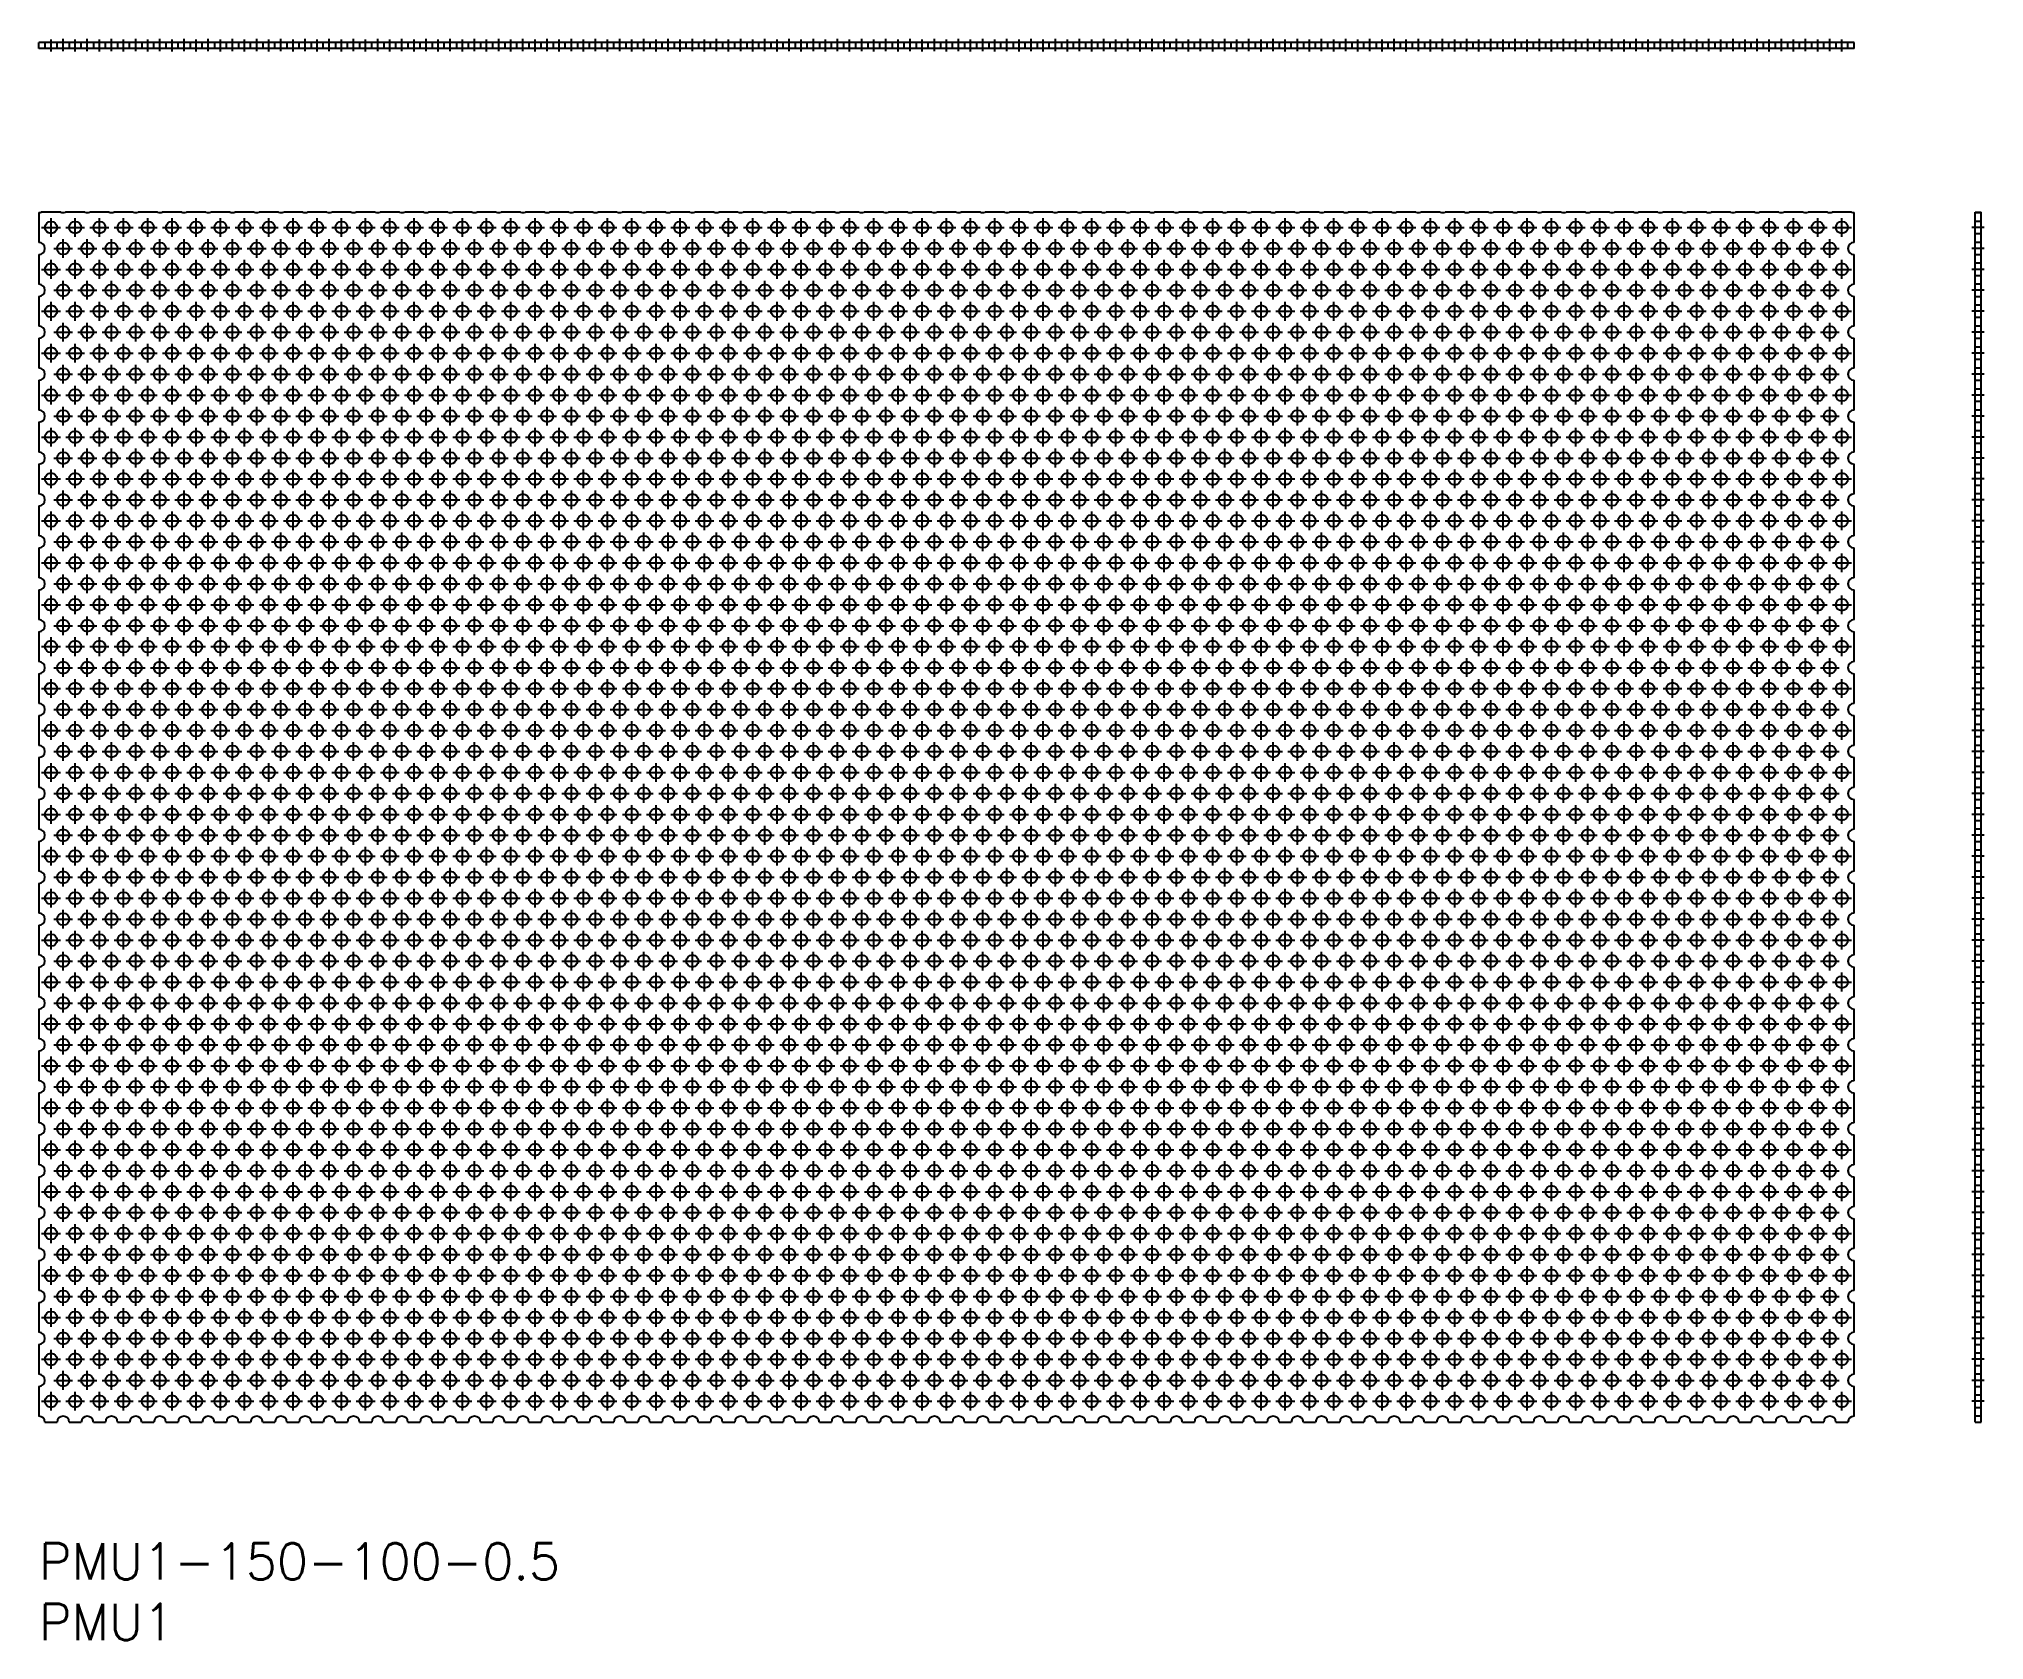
# Model space of a CAD drawing. Extents: x 0 to 161, y -8 to 124.
import ezdxf

# ---------------------------------------------------------------- set-up
doc = ezdxf.new("R2010")
doc.units = 0
doc.header["$LTSCALE"] = 0.5
doc.linetypes.add('CENTER', pattern=[50.8, 31.75, -6.35, 6.35, -6.35])
doc.linetypes.add('DASHED', pattern=[19.05, 12.7, -6.35])
for name, color, linetype in [('MSM_CENTER', 1, 'CENTER'), ('MSM_CONTINUOUS', 7, 'CONTINUOUS'), ('MSM_DASHED', 4, 'DASHED'), ('MSM_PART_NUMBER', 7, 'CONTINUOUS')]:
    doc.layers.add(name, color=color, linetype=linetype)
doc.styles.get("Standard").update_dxf_attribs({"font": 'txt.shx', "height": 3, "bigfont": 'bigfont.shx'})

# ---------------------------------------------------------------- blocks, each defined once
blk = doc.blocks.new('*U14')
at = {"layer": 'MSM_PART_NUMBER'}
blk.add_text('PMU1-150-100-0.5', height=3, dxfattribs=at).set_placement((0, -3))
blk = doc.blocks.new('*U15')
at = {"layer": 'MSM_PART_NUMBER'}
blk.add_text('PMU1', height=3, dxfattribs=at).set_placement((0, -8))

msp = doc.modelspace()

# ---------------------------------------------------------------- linework, layer by layer
at = {"layer": 'MSM_CENTER'}
for p, q in [((1, 123.26), (1, 124.26)), ((2, 123.3), (2, 124.3)), ((3, 123.26), (3, 124.26)), ((4, 123.3), (4, 124.3)), ((5, 123.26), (5, 124.26)), ((6, 123.3), (6, 124.3)), ((7, 123.26), (7, 124.26)), ((8, 123.3), (8, 124.3)), ((9, 123.26), (9, 124.26)), ((10, 123.3), (10, 124.3)), ((11, 123.26), (11, 124.26)), ((12, 123.3), (12, 124.3)), ((13, 123.26), (13, 124.26)), ((14, 123.3), (14, 124.3)), ((15, 123.26), (15, 124.26)), ((16, 123.3), (16, 124.3)), ((17, 123.26), (17, 124.26)), ((18, 123.3), (18, 124.3)), ((19, 123.26), (19, 124.26)), ((20, 123.3), (20, 124.3)), ((21, 123.26), (21, 124.26)), ((22, 123.3), (22, 124.3)), ((23, 123.26), (23, 124.26)), ((24, 123.3), (24, 124.3)), ((25, 123.26), (25, 124.26)), ((26, 123.3), (26, 124.3)), ((27, 123.26), (27, 124.26)), ((28, 123.3), (28, 124.3)), ((29, 123.26), (29, 124.26)), ((30, 123.3), (30, 124.3)), ((31, 123.26), (31, 124.26)), ((32, 123.3), (32, 124.3)), ((33, 123.26), (33, 124.26)), ((34, 123.3), (34, 124.3)), ((35, 123.26), (35, 124.26)), ((36, 123.3), (36, 124.3)), ((37, 123.26), (37, 124.26)), ((38, 123.3), (38, 124.3)), ((39, 123.26), (39, 124.26)), ((40, 123.3), (40, 124.3)), ((41, 123.26), (41, 124.26)), ((42, 123.3), (42, 124.3)), ((43, 123.26), (43, 124.26)), ((44, 123.3), (44, 124.3)), ((45, 123.26), (45, 124.26)), ((46, 123.3), (46, 124.3)), ((47, 123.26), (47, 124.26)), ((48, 123.3), (48, 124.3)), ((49, 123.26), (49, 124.26)), ((50, 123.3), (50, 124.3)), ((51, 123.26), (51, 124.26)), ((52, 123.3), (52, 124.3)), ((53, 123.26), (53, 124.26)), ((54, 123.3), (54, 124.3)), ((55, 123.26), (55, 124.26)), ((56, 123.3), (56, 124.3)), ((57, 123.26), (57, 124.26)), ((58, 123.3), (58, 124.3)), ((59, 123.26), (59, 124.26)), ((60, 123.3), (60, 124.3)), ((61, 123.26), (61, 124.26)), ((62, 123.3), (62, 124.3)), ((63, 123.26), (63, 124.26)), ((64, 123.3), (64, 124.3)), ((65, 123.26), (65, 124.26)), ((66, 123.3), (66, 124.3)), ((67, 123.26), (67, 124.26)), ((68, 123.3), (68, 124.3)), ((69, 123.26), (69, 124.26)), ((70, 123.3), (70, 124.3)), ((71, 123.26), (71, 124.26)), ((72, 123.3), (72, 124.3)), ((73, 123.26), (73, 124.26)), ((74, 123.3), (74, 124.3)), ((75, 123.26), (75, 124.26)), ((76, 123.3), (76, 124.3)), ((77, 123.26), (77, 124.26)), ((78, 123.3), (78, 124.3)), ((79, 123.26), (79, 124.26)), ((80, 123.3), (80, 124.3)), ((81, 123.26), (81, 124.26)), ((82, 123.3), (82, 124.3)), ((83, 123.26), (83, 124.26)), ((84, 123.3), (84, 124.3)), ((85, 123.26), (85, 124.26)), ((86, 123.3), (86, 124.3)), ((87, 123.26), (87, 124.26)), ((88, 123.3), (88, 124.3)), ((89, 123.26), (89, 124.26)), ((90, 123.3), (90, 124.3)), ((91, 123.26), (91, 124.26)), ((92, 123.3), (92, 124.3)), ((93, 123.26), (93, 124.26)), ((94, 123.3), (94, 124.3)), ((95, 123.26), (95, 124.26)), ((96, 123.3), (96, 124.3)), ((97, 123.26), (97, 124.26)), ((98, 123.3), (98, 124.3)), ((99, 123.26), (99, 124.26)), ((100, 123.3), (100, 124.3)), ((101, 123.26), (101, 124.26)), ((102, 123.3), (102, 124.3)), ((103, 123.26), (103, 124.26)), ((104, 123.3), (104, 124.3)), ((105, 123.26), (105, 124.26)), ((106, 123.3), (106, 124.3)), ((107, 123.26), (107, 124.26)), ((108, 123.3), (108, 124.3)), ((109, 123.26), (109, 124.26)), ((110, 123.3), (110, 124.3)), ((111, 123.26), (111, 124.26)), ((112, 123.3), (112, 124.3)), ((113, 123.26), (113, 124.26)), ((114, 123.3), (114, 124.3)), ((115, 123.26), (115, 124.26)), ((116, 123.3), (116, 124.3)), ((117, 123.26), (117, 124.26)), ((118, 123.3), (118, 124.3)), ((119, 123.26), (119, 124.26)), ((120, 123.3), (120, 124.3)), ((121, 123.26), (121, 124.26)), ((122, 123.3), (122, 124.3)), ((123, 123.26), (123, 124.26)), ((124, 123.3), (124, 124.3)), ((125, 123.26), (125, 124.26)), ((126, 123.3), (126, 124.3)), ((127, 123.26), (127, 124.26)), ((128, 123.3), (128, 124.3)), ((129, 123.26), (129, 124.26)), ((130, 123.3), (130, 124.3)), ((131, 123.26), (131, 124.26)), ((132, 123.3), (132, 124.3)), ((133, 123.26), (133, 124.26)), ((134, 123.3), (134, 124.3)), ((135, 123.26), (135, 124.26)), ((136, 123.3), (136, 124.3)), ((137, 123.26), (137, 124.26)), ((138, 123.3), (138, 124.3)), ((139, 123.26), (139, 124.26)), ((140, 123.3), (140, 124.3)), ((141, 123.26), (141, 124.26)), ((142, 123.3), (142, 124.3)), ((143, 123.26), (143, 124.26)), ((144, 123.3), (144, 124.3)), ((145, 123.26), (145, 124.26)), ((146, 123.3), (146, 124.3)), ((147, 123.26), (147, 124.26)), ((148, 123.3), (148, 124.3)), ((149, 123.26), (149, 124.26)), ((1, 107.95), (1, 109.5)), ((3, 107.95), (3, 109.5)), ((5, 107.95), (5, 109.5)), ((7, 107.95), (7, 109.5)), ((9, 107.95), (9, 109.5)), ((11, 107.95), (11, 109.5)), ((13, 107.95), (13, 109.5)), ((15, 107.95), (15, 109.5)), ((17, 107.95), (17, 109.5)), ((19, 107.95), (19, 109.5)), ((21, 107.95), (21, 109.5)), ((23, 107.95), (23, 109.5)), ((25, 107.95), (25, 109.5)), ((27, 107.95), (27, 109.5)), ((29, 107.95), (29, 109.5)), ((31, 107.95), (31, 109.5)), ((33, 107.95), (33, 109.5)), ((35, 107.95), (35, 109.5)), ((37, 107.95), (37, 109.5)), ((39, 107.95), (39, 109.5)), ((41, 107.95), (41, 109.5)), ((43, 107.95), (43, 109.5)), ((45, 107.95), (45, 109.5)), ((47, 107.95), (47, 109.5)), ((49, 107.95), (49, 109.5)), ((51, 107.95), (51, 109.5)), ((53, 107.95), (53, 109.5)), ((55, 107.95), (55, 109.5)), ((57, 107.95), (57, 109.5)), ((59, 107.95), (59, 109.5)), ((61, 107.95), (61, 109.5)), ((63, 107.95), (63, 109.5)), ((65, 107.95), (65, 109.5)), ((67, 107.95), (67, 109.5)), ((69, 107.95), (69, 109.5)), ((71, 107.95), (71, 109.5)), ((73, 107.95), (73, 109.5)), ((75, 107.95), (75, 109.5)), ((77, 107.95), (77, 109.5)), ((79, 107.95), (79, 109.5)), ((81, 107.95), (81, 109.5)), ((83, 107.95), (83, 109.5)), ((85, 107.95), (85, 109.5)), ((87, 107.95), (87, 109.5)), ((89, 107.95), (89, 109.5)), ((91, 107.95), (91, 109.5)), ((93, 107.95), (93, 109.5)), ((95, 107.95), (95, 109.5)), ((97, 107.95), (97, 109.5)), ((99, 107.95), (99, 109.5)), ((101, 107.95), (101, 109.5)), ((103, 107.95), (103, 109.5)), ((105, 107.95), (105, 109.5)), ((107, 107.95), (107, 109.5)), ((109, 107.95), (109, 109.5)), ((111, 107.95), (111, 109.5)), ((113, 107.95), (113, 109.5)), ((115, 107.95), (115, 109.5)), ((117, 107.95), (117, 109.5)), ((119, 107.95), (119, 109.5)), ((121, 107.95), (121, 109.5)), ((123, 107.95), (123, 109.5)), ((125, 107.95), (125, 109.5)), ((127, 107.95), (127, 109.5)), ((129, 107.95), (129, 109.5)), ((131, 107.95), (131, 109.5)), ((133, 107.95), (133, 109.5)), ((135, 107.95), (135, 109.5)), ((137, 107.95), (137, 109.5)), ((139, 107.95), (139, 109.5)), ((141, 107.95), (141, 109.5)), ((143, 107.95), (143, 109.5)), ((145, 107.95), (145, 109.5)), ((147, 107.95), (147, 109.5)), ((149, 107.95), (149, 109.5)), ((0.22, 108.73), (1.78, 108.73)), ((2, 106.22), (2, 107.77)), ((2.22, 108.73), (3.78, 108.73)), ((4, 106.22), (4, 107.77)), ((4.22, 108.73), (5.78, 108.73)), ((6, 106.22), (6, 107.77)), ((6.22, 108.73), (7.78, 108.73)), ((8, 106.22), (8, 107.77)), ((8.22, 108.73), (9.78, 108.73)), ((10, 106.22), (10, 107.77)), ((10.22, 108.73), (11.78, 108.73)), ((12, 106.22), (12, 107.77)), ((12.22, 108.73), (13.78, 108.73)), ((14, 106.22), (14, 107.77)), ((14.22, 108.73), (15.78, 108.73)), ((16, 106.22), (16, 107.77)), ((16.22, 108.73), (17.77, 108.73)), ((18, 106.22), (18, 107.77)), ((18.22, 108.73), (19.77, 108.73)), ((20, 106.22), (20, 107.77)), ((20.22, 108.73), (21.78, 108.73)), ((22, 106.22), (22, 107.77)), ((22.23, 108.73), (23.78, 108.73)), ((24, 106.22), (24, 107.77)), ((24.22, 108.73), (25.78, 108.73)), ((26, 106.22), (26, 107.77)), ((26.23, 108.73), (27.78, 108.73)), ((28, 106.22), (28, 107.77)), ((28.23, 108.73), (29.78, 108.73)), ((30, 106.22), (30, 107.77)), ((30.22, 108.73), (31.78, 108.73)), ((32, 106.22), (32, 107.77)), ((32.23, 108.73), (33.78, 108.73)), ((34, 106.22), (34, 107.77)), ((34.22, 108.73), (35.78, 108.73)), ((36, 106.22), (36, 107.77)), ((36.23, 108.73), (37.78, 108.73)), ((38, 106.22), (38, 107.77)), ((38.23, 108.73), (39.78, 108.73)), ((40, 106.22), (40, 107.77)), ((40.22, 108.73), (41.78, 108.73)), ((42, 106.22), (42, 107.77)), ((42.22, 108.73), (43.77, 108.73)), ((44, 106.22), (44, 107.77)), ((44.22, 108.73), (45.77, 108.73)), ((46, 106.22), (46, 107.77)), ((46.22, 108.73), (47.77, 108.73)), ((48, 106.22), (48, 107.77)), ((48.22, 108.73), (49.77, 108.73)), ((50, 106.22), (50, 107.77)), ((50.22, 108.73), (51.78, 108.73)), ((52, 106.22), (52, 107.77)), ((52.23, 108.73), (53.78, 108.73)), ((54, 106.22), (54, 107.77)), ((54.22, 108.73), (55.77, 108.73)), ((56, 106.22), (56, 107.77)), ((56.22, 108.73), (57.77, 108.73)), ((58, 106.22), (58, 107.77)), ((58.22, 108.73), (59.77, 108.73)), ((60, 106.22), (60, 107.77)), ((60.22, 108.73), (61.78, 108.73)), ((62, 106.22), (62, 107.77)), ((62.23, 108.73), (63.78, 108.73)), ((64, 106.22), (64, 107.77)), ((64.22, 108.73), (65.78, 108.73)), ((66, 106.22), (66, 107.77)), ((66.22, 108.73), (67.78, 108.73)), ((68, 106.22), (68, 107.77)), ((68.22, 108.73), (69.78, 108.73)), ((70, 106.22), (70, 107.77)), ((70.22, 108.73), (71.78, 108.73)), ((72, 106.22), (72, 107.77)), ((72.22, 108.73), (73.78, 108.73)), ((74, 106.22), (74, 107.77)), ((74.22, 108.73), (75.78, 108.73)), ((76, 106.22), (76, 107.77)), ((76.22, 108.73), (77.78, 108.73)), ((78, 106.22), (78, 107.77)), ((78.22, 108.73), (79.78, 108.73)), ((80, 106.22), (80, 107.77)), ((80.22, 108.73), (81.78, 108.73)), ((82, 106.22), (82, 107.77)), ((82.22, 108.73), (83.78, 108.73)), ((84, 106.22), (84, 107.77)), ((84.22, 108.73), (85.78, 108.73)), ((86, 106.22), (86, 107.77)), ((86.22, 108.73), (87.78, 108.73)), ((88, 106.22), (88, 107.77)), ((88.22, 108.73), (89.78, 108.73)), ((90, 106.22), (90, 107.77)), ((90.22, 108.73), (91.78, 108.73)), ((92, 106.22), (92, 107.77)), ((92.22, 108.73), (93.78, 108.73)), ((94, 106.22), (94, 107.77)), ((94.22, 108.73), (95.78, 108.73)), ((96, 106.22), (96, 107.77)), ((96.22, 108.73), (97.78, 108.73)), ((98, 106.22), (98, 107.77)), ((98.22, 108.73), (99.78, 108.73)), ((100, 106.22), (100, 107.77)), ((100.22, 108.73), (101.78, 108.73)), ((102, 106.22), (102, 107.77)), ((102.22, 108.73), (103.78, 108.73)), ((104, 106.22), (104, 107.77)), ((104.22, 108.73), (105.78, 108.73)), ((106, 106.22), (106, 107.77)), ((106.22, 108.73), (107.78, 108.73)), ((108, 106.22), (108, 107.77)), ((108.22, 108.73), (109.78, 108.73)), ((110, 106.22), (110, 107.77)), ((110.22, 108.73), (111.78, 108.73)), ((112, 106.22), (112, 107.77)), ((112.22, 108.73), (113.78, 108.73)), ((114, 106.22), (114, 107.77)), ((114.22, 108.73), (115.78, 108.73)), ((116, 106.22), (116, 107.77)), ((116.22, 108.73), (117.78, 108.73)), ((118, 106.22), (118, 107.77)), ((118.22, 108.73), (119.78, 108.73)), ((120, 106.22), (120, 107.77)), ((120.22, 108.73), (121.78, 108.73)), ((122, 106.22), (122, 107.77)), ((122.22, 108.73), (123.78, 108.73)), ((124, 106.22), (124, 107.77)), ((124.22, 108.73), (125.78, 108.73)), ((126, 106.22), (126, 107.77)), ((126.22, 108.73), (127.78, 108.73)), ((128, 106.22), (128, 107.77)), ((128.22, 108.73), (129.78, 108.73)), ((130, 106.22), (130, 107.77)), ((130.22, 108.73), (131.78, 108.73)), ((132, 106.22), (132, 107.77)), ((132.22, 108.73), (133.78, 108.73)), ((134, 106.22), (134, 107.77)), ((134.22, 108.73), (135.78, 108.73)), ((136, 106.22), (136, 107.77)), ((136.22, 108.73), (137.78, 108.73)), ((138, 106.22), (138, 107.77)), ((138.22, 108.73), (139.78, 108.73)), ((140, 106.22), (140, 107.77)), ((140.22, 108.73), (141.78, 108.73)), ((142, 106.22), (142, 107.77)), ((142.22, 108.73), (143.78, 108.73)), ((144, 106.22), (144, 107.77)), ((144.22, 108.73), (145.78, 108.73)), ((146, 106.22), (146, 107.77)), ((146.22, 108.73), (147.78, 108.73)), ((148, 106.22), (148, 107.77)), ((148.22, 108.73), (149.78, 108.73)), ((160.75, 108.73), (159.75, 108.73)), ((1.22, 106.99), (2.78, 106.99)), ((3.22, 106.99), (4.78, 106.99)), ((5.22, 106.99), (6.78, 106.99)), ((7.22, 106.99), (8.78, 106.99)), ((9.22, 106.99), (10.78, 106.99)), ((11.22, 106.99), (12.78, 106.99)), ((13.22, 106.99), (14.78, 106.99)), ((15.22, 106.99), (16.77, 106.99)), ((17.22, 106.99), (18.77, 106.99)), ((19.22, 106.99), (20.78, 106.99)), ((21.23, 106.99), (22.78, 106.99)), ((23.22, 106.99), (24.78, 106.99)), ((25.22, 106.99), (26.78, 106.99)), ((27.23, 106.99), (28.78, 106.99)), ((29.22, 106.99), (30.78, 106.99)), ((31.23, 106.99), (32.78, 106.99)), ((33.23, 106.99), (34.78, 106.99)), ((35.22, 106.99), (36.78, 106.99)), ((37.23, 106.99), (38.78, 106.99)), ((39.22, 106.99), (40.77, 106.99)), ((41.22, 106.99), (42.77, 106.99)), ((43.22, 106.99), (44.77, 106.99)), ((45.22, 106.99), (46.78, 106.99)), ((47.22, 106.99), (48.78, 106.99)), ((49.22, 106.99), (50.77, 106.99)), ((51.22, 106.99), (52.77, 106.99)), ((53.22, 106.99), (54.77, 106.99)), ((55.22, 106.99), (56.78, 106.99)), ((57.23, 106.99), (58.78, 106.99)), ((59.22, 106.99), (60.77, 106.99)), ((61.22, 106.99), (62.77, 106.99)), ((63.22, 106.99), (64.78, 106.99)), ((65.22, 106.99), (66.78, 106.99)), ((67.22, 106.99), (68.78, 106.99)), ((69.22, 106.99), (70.78, 106.99)), ((71.22, 106.99), (72.78, 106.99)), ((73.22, 106.99), (74.78, 106.99)), ((75.22, 106.99), (76.77, 106.99)), ((77.22, 106.99), (78.78, 106.99)), ((79.22, 106.99), (80.78, 106.99)), ((81.22, 106.99), (82.78, 106.99)), ((83.22, 106.99), (84.78, 106.99)), ((85.22, 106.99), (86.78, 106.99)), ((87.22, 106.99), (88.78, 106.99)), ((89.22, 106.99), (90.78, 106.99)), ((91.22, 106.99), (92.78, 106.99)), ((93.22, 106.99), (94.78, 106.99)), ((95.22, 106.99), (96.78, 106.99)), ((97.22, 106.99), (98.78, 106.99)), ((99.22, 106.99), (100.78, 106.99)), ((101.22, 106.99), (102.78, 106.99)), ((103.22, 106.99), (104.78, 106.99)), ((105.22, 106.99), (106.78, 106.99)), ((107.22, 106.99), (108.78, 106.99)), ((109.22, 106.99), (110.78, 106.99)), ((111.22, 106.99), (112.78, 106.99)), ((113.22, 106.99), (114.78, 106.99)), ((115.22, 106.99), (116.78, 106.99)), ((117.22, 106.99), (118.78, 106.99)), ((119.22, 106.99), (120.78, 106.99)), ((121.22, 106.99), (122.78, 106.99)), ((123.22, 106.99), (124.78, 106.99)), ((125.22, 106.99), (126.78, 106.99)), ((127.22, 106.99), (128.78, 106.99)), ((129.22, 106.99), (130.78, 106.99)), ((131.22, 106.99), (132.78, 106.99)), ((133.22, 106.99), (134.78, 106.99)), ((135.22, 106.99), (136.78, 106.99)), ((137.22, 106.99), (138.78, 106.99)), ((139.22, 106.99), (140.78, 106.99)), ((141.22, 106.99), (142.78, 106.99)), ((143.22, 106.99), (144.78, 106.99)), ((145.22, 106.99), (146.78, 106.99)), ((147.22, 106.99), (148.78, 106.99)), ((160.75, 106.99), (159.75, 106.99)), ((0.22, 105.26), (1.78, 105.26)), ((1, 104.49), (1, 106.04)), ((2.22, 105.26), (3.78, 105.26)), ((3, 104.49), (3, 106.04)), ((4.22, 105.26), (5.78, 105.26)), ((5, 104.49), (5, 106.04)), ((6.22, 105.26), (7.78, 105.26)), ((7, 104.49), (7, 106.04)), ((8.22, 105.26), (9.78, 105.26)), ((9, 104.49), (9, 106.04)), ((10.22, 105.26), (11.78, 105.26)), ((11, 104.49), (11, 106.04)), ((12.22, 105.26), (13.78, 105.26)), ((13, 104.49), (13, 106.04)), ((14.22, 105.26), (15.78, 105.26)), ((15, 104.49), (15, 106.04)), ((16.22, 105.26), (17.77, 105.26)), ((17, 104.49), (17, 106.04)), ((18.22, 105.26), (19.77, 105.26)), ((19, 104.49), (19, 106.04)), ((20.22, 105.26), (21.78, 105.26)), ((21, 104.49), (21, 106.04)), ((22.23, 105.26), (23.78, 105.26)), ((23, 104.49), (23, 106.04)), ((24.22, 105.26), (25.78, 105.26)), ((25, 104.49), (25, 106.04)), ((26.23, 105.26), (27.78, 105.26)), ((27, 104.49), (27, 106.04)), ((28.23, 105.26), (29.78, 105.26)), ((29, 104.49), (29, 106.04)), ((30.22, 105.26), (31.78, 105.26)), ((31, 104.49), (31, 106.04)), ((32.23, 105.26), (33.78, 105.26)), ((33, 104.49), (33, 106.04)), ((34.22, 105.26), (35.78, 105.26)), ((35, 104.49), (35, 106.04)), ((36.23, 105.26), (37.78, 105.26)), ((37, 104.49), (37, 106.04)), ((38.23, 105.26), (39.78, 105.26)), ((39, 104.49), (39, 106.04)), ((40.22, 105.26), (41.78, 105.26)), ((41, 104.49), (41, 106.04)), ((42.22, 105.26), (43.77, 105.26)), ((43, 104.49), (43, 106.04)), ((44.22, 105.26), (45.77, 105.26)), ((45, 104.49), (45, 106.04)), ((46.22, 105.26), (47.77, 105.26)), ((47, 104.49), (47, 106.04)), ((48.22, 105.26), (49.77, 105.26)), ((49, 104.49), (49, 106.04)), ((50.22, 105.26), (51.78, 105.26)), ((51, 104.49), (51, 106.04)), ((52.23, 105.26), (53.78, 105.26)), ((53, 104.49), (53, 106.04)), ((54.22, 105.26), (55.77, 105.26)), ((55, 104.49), (55, 106.04)), ((56.22, 105.26), (57.77, 105.26)), ((57, 104.49), (57, 106.04)), ((58.22, 105.26), (59.77, 105.26)), ((59, 104.49), (59, 106.04)), ((60.22, 105.26), (61.78, 105.26)), ((61, 104.49), (61, 106.04)), ((62.23, 105.26), (63.78, 105.26)), ((63, 104.49), (63, 106.04)), ((64.22, 105.26), (65.78, 105.26)), ((65, 104.49), (65, 106.04)), ((66.22, 105.26), (67.78, 105.26)), ((67, 104.49), (67, 106.04)), ((68.22, 105.26), (69.78, 105.26)), ((69, 104.49), (69, 106.04)), ((70.22, 105.26), (71.78, 105.26)), ((71, 104.49), (71, 106.04)), ((72.22, 105.26), (73.78, 105.26)), ((73, 104.49), (73, 106.04)), ((74.22, 105.26), (75.78, 105.26)), ((75, 104.49), (75, 106.04)), ((76.22, 105.26), (77.78, 105.26)), ((77, 104.49), (77, 106.04)), ((78.22, 105.26), (79.78, 105.26)), ((79, 104.49), (79, 106.04)), ((80.22, 105.26), (81.78, 105.26)), ((81, 104.49), (81, 106.04)), ((82.22, 105.26), (83.78, 105.26)), ((83, 104.49), (83, 106.04)), ((84.22, 105.26), (85.78, 105.26)), ((85, 104.49), (85, 106.04)), ((86.22, 105.26), (87.78, 105.26)), ((87, 104.49), (87, 106.04)), ((88.22, 105.26), (89.78, 105.26)), ((89, 104.49), (89, 106.04)), ((90.22, 105.26), (91.78, 105.26)), ((91, 104.49), (91, 106.04)), ((92.22, 105.26), (93.78, 105.26)), ((93, 104.49), (93, 106.04)), ((94.22, 105.26), (95.78, 105.26)), ((95, 104.49), (95, 106.04)), ((96.22, 105.26), (97.78, 105.26)), ((97, 104.49), (97, 106.04)), ((98.22, 105.26), (99.78, 105.26)), ((99, 104.49), (99, 106.04)), ((100.22, 105.26), (101.78, 105.26)), ((101, 104.49), (101, 106.04)), ((102.22, 105.26), (103.78, 105.26)), ((103, 104.49), (103, 106.04)), ((104.22, 105.26), (105.78, 105.26)), ((105, 104.49), (105, 106.04)), ((106.22, 105.26), (107.78, 105.26)), ((107, 104.49), (107, 106.04)), ((108.22, 105.26), (109.78, 105.26)), ((109, 104.49), (109, 106.04)), ((110.22, 105.26), (111.78, 105.26)), ((111, 104.49), (111, 106.04)), ((112.22, 105.26), (113.78, 105.26)), ((113, 104.49), (113, 106.04)), ((114.22, 105.26), (115.78, 105.26)), ((115, 104.49), (115, 106.04)), ((116.22, 105.26), (117.78, 105.26)), ((117, 104.49), (117, 106.04)), ((118.22, 105.26), (119.78, 105.26)), ((119, 104.49), (119, 106.04)), ((120.22, 105.26), (121.78, 105.26)), ((121, 104.49), (121, 106.04)), ((122.22, 105.26), (123.78, 105.26)), ((123, 104.49), (123, 106.04)), ((124.22, 105.26), (125.78, 105.26)), ((125, 104.49), (125, 106.04)), ((126.22, 105.26), (127.78, 105.26)), ((127, 104.49), (127, 106.04)), ((128.22, 105.26), (129.78, 105.26)), ((129, 104.49), (129, 106.04)), ((130.22, 105.26), (131.78, 105.26)), ((131, 104.49), (131, 106.04)), ((132.22, 105.26), (133.78, 105.26)), ((133, 104.49), (133, 106.04)), ((134.22, 105.26), (135.78, 105.26)), ((135, 104.49), (135, 106.04)), ((136.22, 105.26), (137.78, 105.26)), ((137, 104.49), (137, 106.04)), ((138.22, 105.26), (139.78, 105.26)), ((139, 104.49), (139, 106.04)), ((140.22, 105.26), (141.78, 105.26)), ((141, 104.49), (141, 106.04)), ((142.22, 105.26), (143.78, 105.26)), ((143, 104.49), (143, 106.04)), ((144.22, 105.26), (145.78, 105.26)), ((145, 104.49), (145, 106.04)), ((146.22, 105.26), (147.78, 105.26)), ((147, 104.49), (147, 106.04)), ((148.22, 105.26), (149.78, 105.26)), ((149, 104.49), (149, 106.04)), ((160.75, 105.26), (159.75, 105.26)), ((1.22, 103.53), (2.78, 103.53)), ((2, 102.76), (2, 104.31)), ((3.22, 103.53), (4.78, 103.53)), ((4, 102.76), (4, 104.31)), ((5.22, 103.53), (6.78, 103.53)), ((6, 102.76), (6, 104.31)), ((7.22, 103.53), (8.78, 103.53)), ((8, 102.76), (8, 104.31)), ((9.22, 103.53), (10.78, 103.53)), ((10, 102.76), (10, 104.31)), ((11.22, 103.53), (12.78, 103.53)), ((12, 102.76), (12, 104.31)), ((13.22, 103.53), (14.78, 103.53)), ((14, 102.76), (14, 104.31)), ((15.22, 103.53), (16.77, 103.53)), ((16, 102.76), (16, 104.31)), ((17.22, 103.53), (18.77, 103.53)), ((18, 102.76), (18, 104.31)), ((19.22, 103.53), (20.78, 103.53)), ((20, 102.76), (20, 104.31)), ((21.23, 103.53), (22.78, 103.53)), ((22, 102.76), (22, 104.31)), ((23.22, 103.53), (24.78, 103.53)), ((24, 102.76), (24, 104.31)), ((25.22, 103.53), (26.78, 103.53)), ((26, 102.76), (26, 104.31)), ((27.23, 103.53), (28.78, 103.53)), ((28, 102.76), (28, 104.31)), ((29.22, 103.53), (30.78, 103.53)), ((30, 102.76), (30, 104.31)), ((31.23, 103.53), (32.78, 103.53)), ((32, 102.76), (32, 104.31)), ((33.23, 103.53), (34.78, 103.53)), ((34, 102.76), (34, 104.31)), ((35.22, 103.53), (36.78, 103.53)), ((36, 102.76), (36, 104.31)), ((37.23, 103.53), (38.78, 103.53)), ((38, 102.76), (38, 104.31)), ((39.22, 103.53), (40.77, 103.53)), ((40, 102.76), (40, 104.31)), ((41.22, 103.53), (42.77, 103.53)), ((42, 102.76), (42, 104.31)), ((43.22, 103.53), (44.77, 103.53)), ((44, 102.76), (44, 104.31)), ((45.22, 103.53), (46.78, 103.53)), ((46, 102.76), (46, 104.31)), ((47.22, 103.53), (48.78, 103.53)), ((48, 102.76), (48, 104.31)), ((49.22, 103.53), (50.77, 103.53)), ((50, 102.76), (50, 104.31)), ((51.22, 103.53), (52.77, 103.53)), ((52, 102.76), (52, 104.31)), ((53.22, 103.53), (54.77, 103.53)), ((54, 102.76), (54, 104.31)), ((55.22, 103.53), (56.78, 103.53)), ((56, 102.76), (56, 104.31)), ((57.23, 103.53), (58.78, 103.53)), ((58, 102.76), (58, 104.31)), ((59.22, 103.53), (60.77, 103.53)), ((60, 102.76), (60, 104.31)), ((61.22, 103.53), (62.77, 103.53)), ((62, 102.76), (62, 104.31)), ((63.22, 103.53), (64.78, 103.53)), ((64, 102.76), (64, 104.31)), ((65.22, 103.53), (66.78, 103.53)), ((66, 102.76), (66, 104.31)), ((67.22, 103.53), (68.78, 103.53)), ((68, 102.76), (68, 104.31)), ((69.22, 103.53), (70.78, 103.53)), ((70, 102.76), (70, 104.31)), ((71.22, 103.53), (72.78, 103.53)), ((72, 102.76), (72, 104.31)), ((73.22, 103.53), (74.78, 103.53)), ((74, 102.76), (74, 104.31)), ((75.22, 103.53), (76.77, 103.53)), ((76, 102.76), (76, 104.31)), ((77.22, 103.53), (78.78, 103.53)), ((78, 102.76), (78, 104.31)), ((79.22, 103.53), (80.78, 103.53)), ((80, 102.76), (80, 104.31)), ((81.22, 103.53), (82.78, 103.53)), ((82, 102.76), (82, 104.31)), ((83.22, 103.53), (84.78, 103.53)), ((84, 102.76), (84, 104.31)), ((85.22, 103.53), (86.78, 103.53)), ((86, 102.76), (86, 104.31)), ((87.22, 103.53), (88.78, 103.53)), ((88, 102.76), (88, 104.31)), ((89.22, 103.53), (90.78, 103.53)), ((90, 102.76), (90, 104.31)), ((91.22, 103.53), (92.78, 103.53)), ((92, 102.76), (92, 104.31)), ((93.22, 103.53), (94.78, 103.53)), ((94, 102.76), (94, 104.31)), ((95.22, 103.53), (96.78, 103.53)), ((96, 102.76), (96, 104.31)), ((97.22, 103.53), (98.78, 103.53)), ((98, 102.76), (98, 104.31)), ((99.22, 103.53), (100.78, 103.53)), ((100, 102.76), (100, 104.31)), ((101.22, 103.53), (102.78, 103.53)), ((102, 102.76), (102, 104.31)), ((103.22, 103.53), (104.78, 103.53)), ((104, 102.76), (104, 104.31)), ((105.22, 103.53), (106.78, 103.53)), ((106, 102.76), (106, 104.31)), ((107.22, 103.53), (108.78, 103.53)), ((108, 102.76), (108, 104.31)), ((109.22, 103.53), (110.78, 103.53)), ((110, 102.76), (110, 104.31)), ((111.22, 103.53), (112.78, 103.53)), ((112, 102.76), (112, 104.31)), ((113.22, 103.53), (114.78, 103.53)), ((114, 102.76), (114, 104.31)), ((115.22, 103.53), (116.78, 103.53)), ((116, 102.76), (116, 104.31)), ((117.22, 103.53), (118.78, 103.53)), ((118, 102.76), (118, 104.31)), ((119.22, 103.53), (120.78, 103.53)), ((120, 102.76), (120, 104.31)), ((121.22, 103.53), (122.78, 103.53)), ((122, 102.76), (122, 104.31)), ((123.22, 103.53), (124.78, 103.53)), ((124, 102.76), (124, 104.31)), ((125.22, 103.53), (126.78, 103.53)), ((126, 102.76), (126, 104.31)), ((127.22, 103.53), (128.78, 103.53)), ((128, 102.76), (128, 104.31)), ((129.22, 103.53), (130.78, 103.53)), ((130, 102.76), (130, 104.31)), ((131.22, 103.53), (132.78, 103.53)), ((132, 102.76), (132, 104.31)), ((133.22, 103.53), (134.78, 103.53)), ((134, 102.76), (134, 104.31)), ((135.22, 103.53), (136.78, 103.53)), ((136, 102.76), (136, 104.31)), ((137.22, 103.53), (138.78, 103.53)), ((138, 102.76), (138, 104.31)), ((139.22, 103.53), (140.78, 103.53)), ((140, 102.76), (140, 104.31)), ((141.22, 103.53), (142.78, 103.53)), ((142, 102.76), (142, 104.31)), ((143.22, 103.53), (144.78, 103.53)), ((144, 102.76), (144, 104.31)), ((145.22, 103.53), (146.78, 103.53)), ((146, 102.76), (146, 104.31)), ((147.22, 103.53), (148.78, 103.53)), ((148, 102.76), (148, 104.31)), ((160.75, 103.53), (159.75, 103.53)), ((0.22, 101.8), (1.78, 101.8)), ((1, 101.02), (1, 102.57)), ((2.22, 101.8), (3.78, 101.8)), ((3, 101.02), (3, 102.57)), ((4.22, 101.8), (5.78, 101.8)), ((5, 101.02), (5, 102.57)), ((6.22, 101.8), (7.78, 101.8)), ((7, 101.02), (7, 102.57)), ((8.22, 101.8), (9.78, 101.8)), ((9, 101.02), (9, 102.57)), ((10.22, 101.8), (11.78, 101.8)), ((11, 101.02), (11, 102.57)), ((12.22, 101.8), (13.78, 101.8)), ((13, 101.02), (13, 102.57)), ((14.22, 101.8), (15.78, 101.8)), ((15, 101.02), (15, 102.57)), ((16.22, 101.8), (17.77, 101.8)), ((17, 101.02), (17, 102.57)), ((18.22, 101.8), (19.77, 101.8)), ((19, 101.02), (19, 102.57)), ((20.22, 101.8), (21.78, 101.8)), ((21, 101.02), (21, 102.57)), ((22.23, 101.8), (23.78, 101.8)), ((23, 101.02), (23, 102.57)), ((24.22, 101.8), (25.78, 101.8)), ((25, 101.02), (25, 102.57)), ((26.23, 101.8), (27.78, 101.8)), ((27, 101.02), (27, 102.57)), ((28.23, 101.8), (29.78, 101.8)), ((29, 101.02), (29, 102.57)), ((30.22, 101.8), (31.78, 101.8)), ((31, 101.02), (31, 102.57)), ((32.23, 101.8), (33.78, 101.8)), ((33, 101.02), (33, 102.57)), ((34.22, 101.8), (35.78, 101.8)), ((35, 101.02), (35, 102.57)), ((36.23, 101.8), (37.78, 101.8)), ((37, 101.02), (37, 102.57)), ((38.23, 101.8), (39.78, 101.8)), ((39, 101.02), (39, 102.57)), ((40.22, 101.8), (41.78, 101.8)), ((41, 101.02), (41, 102.57)), ((42.22, 101.8), (43.77, 101.8)), ((43, 101.02), (43, 102.57)), ((44.22, 101.8), (45.77, 101.8)), ((45, 101.02), (45, 102.57)), ((46.22, 101.8), (47.77, 101.8)), ((47, 101.02), (47, 102.57)), ((48.22, 101.8), (49.77, 101.8)), ((49, 101.02), (49, 102.57)), ((50.22, 101.8), (51.78, 101.8)), ((51, 101.02), (51, 102.57)), ((52.23, 101.8), (53.78, 101.8)), ((53, 101.02), (53, 102.57)), ((54.22, 101.8), (55.77, 101.8)), ((55, 101.02), (55, 102.57)), ((56.22, 101.8), (57.77, 101.8)), ((57, 101.02), (57, 102.57)), ((58.22, 101.8), (59.77, 101.8)), ((59, 101.02), (59, 102.57)), ((60.22, 101.8), (61.78, 101.8)), ((61, 101.02), (61, 102.57)), ((62.23, 101.8), (63.78, 101.8)), ((63, 101.02), (63, 102.57)), ((64.22, 101.8), (65.78, 101.8)), ((65, 101.02), (65, 102.57)), ((66.22, 101.8), (67.78, 101.8)), ((67, 101.02), (67, 102.57)), ((68.22, 101.8), (69.78, 101.8)), ((69, 101.02), (69, 102.57)), ((70.22, 101.8), (71.78, 101.8)), ((71, 101.02), (71, 102.57)), ((72.22, 101.8), (73.78, 101.8)), ((73, 101.02), (73, 102.57)), ((74.22, 101.8), (75.78, 101.8)), ((75, 101.02), (75, 102.57)), ((76.22, 101.8), (77.78, 101.8)), ((77, 101.02), (77, 102.57)), ((78.22, 101.8), (79.78, 101.8)), ((79, 101.02), (79, 102.57)), ((80.22, 101.8), (81.78, 101.8)), ((81, 101.02), (81, 102.57)), ((82.22, 101.8), (83.78, 101.8)), ((83, 101.02), (83, 102.57)), ((84.22, 101.8), (85.78, 101.8)), ((85, 101.02), (85, 102.57)), ((86.22, 101.8), (87.78, 101.8)), ((87, 101.02), (87, 102.57)), ((88.22, 101.8), (89.78, 101.8)), ((89, 101.02), (89, 102.57)), ((90.22, 101.8), (91.78, 101.8)), ((91, 101.02), (91, 102.57)), ((92.22, 101.8), (93.78, 101.8)), ((93, 101.02), (93, 102.57)), ((94.22, 101.8), (95.78, 101.8)), ((95, 101.02), (95, 102.57)), ((96.22, 101.8), (97.78, 101.8)), ((97, 101.02), (97, 102.57)), ((98.22, 101.8), (99.78, 101.8)), ((99, 101.02), (99, 102.57)), ((100.22, 101.8), (101.78, 101.8)), ((101, 101.02), (101, 102.57)), ((102.22, 101.8), (103.78, 101.8)), ((103, 101.02), (103, 102.57)), ((104.22, 101.8), (105.78, 101.8)), ((105, 101.02), (105, 102.57)), ((106.22, 101.8), (107.78, 101.8)), ((107, 101.02), (107, 102.57)), ((108.22, 101.8), (109.78, 101.8)), ((109, 101.02), (109, 102.57)), ((110.22, 101.8), (111.78, 101.8)), ((111, 101.02), (111, 102.57)), ((112.22, 101.8), (113.78, 101.8)), ((113, 101.02), (113, 102.57)), ((114.22, 101.8), (115.78, 101.8)), ((115, 101.02), (115, 102.57)), ((116.22, 101.8), (117.78, 101.8)), ((117, 101.02), (117, 102.57)), ((118.22, 101.8), (119.78, 101.8)), ((119, 101.02), (119, 102.57)), ((120.22, 101.8), (121.78, 101.8)), ((121, 101.02), (121, 102.57)), ((122.22, 101.8), (123.78, 101.8)), ((123, 101.02), (123, 102.57)), ((124.22, 101.8), (125.78, 101.8)), ((125, 101.02), (125, 102.57)), ((126.22, 101.8), (127.78, 101.8)), ((127, 101.02), (127, 102.57)), ((128.22, 101.8), (129.78, 101.8)), ((129, 101.02), (129, 102.57)), ((130.22, 101.8), (131.78, 101.8)), ((131, 101.02), (131, 102.57)), ((132.22, 101.8), (133.78, 101.8)), ((133, 101.02), (133, 102.57)), ((134.22, 101.8), (135.78, 101.8)), ((135, 101.02), (135, 102.57)), ((136.22, 101.8), (137.78, 101.8)), ((137, 101.02), (137, 102.57)), ((138.22, 101.8), (139.78, 101.8)), ((139, 101.02), (139, 102.57)), ((140.22, 101.8), (141.78, 101.8)), ((141, 101.02), (141, 102.57)), ((142.22, 101.8), (143.78, 101.8)), ((143, 101.02), (143, 102.57)), ((144.22, 101.8), (145.78, 101.8)), ((145, 101.02), (145, 102.57)), ((146.22, 101.8), (147.78, 101.8)), ((147, 101.02), (147, 102.57)), ((148.22, 101.8), (149.78, 101.8)), ((149, 101.02), (149, 102.57)), ((160.75, 101.8), (159.75, 101.8)), ((1.22, 100.07), (2.78, 100.07)), ((2, 99.29), (2, 100.84)), ((3.22, 100.07), (4.78, 100.07)), ((4, 99.29), (4, 100.84)), ((5.22, 100.07), (6.78, 100.07)), ((6, 99.29), (6, 100.84)), ((7.22, 100.07), (8.78, 100.07)), ((8, 99.29), (8, 100.84)), ((9.22, 100.07), (10.78, 100.07)), ((10, 99.29), (10, 100.84)), ((11.22, 100.07), (12.78, 100.07)), ((12, 99.29), (12, 100.84)), ((13.22, 100.07), (14.78, 100.07)), ((14, 99.29), (14, 100.84)), ((15.22, 100.07), (16.77, 100.07)), ((16, 99.29), (16, 100.84)), ((17.22, 100.07), (18.77, 100.07)), ((18, 99.29), (18, 100.84)), ((19.22, 100.07), (20.78, 100.07)), ((20, 99.29), (20, 100.84)), ((21.23, 100.07), (22.78, 100.07)), ((22, 99.29), (22, 100.84)), ((23.22, 100.07), (24.78, 100.07)), ((24, 99.29), (24, 100.84)), ((25.22, 100.07), (26.78, 100.07)), ((26, 99.29), (26, 100.84)), ((27.23, 100.07), (28.78, 100.07)), ((28, 99.29), (28, 100.84)), ((29.22, 100.07), (30.78, 100.07)), ((30, 99.29), (30, 100.84)), ((31.23, 100.07), (32.78, 100.07)), ((32, 99.29), (32, 100.84)), ((33.23, 100.07), (34.78, 100.07)), ((34, 99.29), (34, 100.84)), ((35.22, 100.07), (36.78, 100.07)), ((36, 99.29), (36, 100.84)), ((37.23, 100.07), (38.78, 100.07)), ((38, 99.29), (38, 100.84)), ((39.22, 100.07), (40.77, 100.07)), ((40, 99.29), (40, 100.84)), ((41.22, 100.07), (42.77, 100.07)), ((42, 99.29), (42, 100.84)), ((43.22, 100.07), (44.77, 100.07)), ((44, 99.29), (44, 100.84)), ((45.22, 100.07), (46.78, 100.07)), ((46, 99.29), (46, 100.84)), ((47.22, 100.07), (48.78, 100.07)), ((48, 99.29), (48, 100.84)), ((49.22, 100.07), (50.77, 100.07)), ((50, 99.29), (50, 100.84)), ((51.22, 100.07), (52.77, 100.07)), ((52, 99.29), (52, 100.84)), ((53.22, 100.07), (54.77, 100.07)), ((54, 99.29), (54, 100.84)), ((55.22, 100.07), (56.78, 100.07)), ((56, 99.29), (56, 100.84)), ((57.23, 100.07), (58.78, 100.07)), ((58, 99.29), (58, 100.84)), ((59.22, 100.07), (60.77, 100.07)), ((60, 99.29), (60, 100.84)), ((61.22, 100.07), (62.77, 100.07)), ((62, 99.29), (62, 100.84)), ((63.22, 100.07), (64.78, 100.07)), ((64, 99.29), (64, 100.84)), ((65.22, 100.07), (66.78, 100.07)), ((66, 99.29), (66, 100.84)), ((67.22, 100.07), (68.78, 100.07)), ((68, 99.29), (68, 100.84)), ((69.22, 100.07), (70.78, 100.07)), ((70, 99.29), (70, 100.84)), ((71.22, 100.07), (72.78, 100.07)), ((72, 99.29), (72, 100.84)), ((73.22, 100.07), (74.78, 100.07)), ((74, 99.29), (74, 100.84)), ((75.22, 100.07), (76.77, 100.07)), ((76, 99.29), (76, 100.84)), ((77.22, 100.07), (78.78, 100.07)), ((78, 99.29), (78, 100.84)), ((79.22, 100.07), (80.78, 100.07)), ((80, 99.29), (80, 100.84)), ((81.22, 100.07), (82.78, 100.07)), ((82, 99.29), (82, 100.84)), ((83.22, 100.07), (84.78, 100.07)), ((84, 99.29), (84, 100.84)), ((85.22, 100.07), (86.78, 100.07)), ((86, 99.29), (86, 100.84)), ((87.22, 100.07), (88.78, 100.07)), ((88, 99.29), (88, 100.84)), ((89.22, 100.07), (90.78, 100.07)), ((90, 99.29), (90, 100.84)), ((91.22, 100.07), (92.78, 100.07)), ((92, 99.29), (92, 100.84)), ((93.22, 100.07), (94.78, 100.07)), ((94, 99.29), (94, 100.84)), ((95.22, 100.07), (96.78, 100.07)), ((96, 99.29), (96, 100.84)), ((97.22, 100.07), (98.78, 100.07)), ((98, 99.29), (98, 100.84)), ((99.22, 100.07), (100.78, 100.07)), ((100, 99.29), (100, 100.84)), ((101.22, 100.07), (102.78, 100.07)), ((102, 99.29), (102, 100.84)), ((103.22, 100.07), (104.78, 100.07)), ((104, 99.29), (104, 100.84)), ((105.22, 100.07), (106.78, 100.07)), ((106, 99.29), (106, 100.84)), ((107.22, 100.07), (108.78, 100.07)), ((108, 99.29), (108, 100.84)), ((109.22, 100.07), (110.78, 100.07)), ((110, 99.29), (110, 100.84)), ((111.22, 100.07), (112.78, 100.07)), ((112, 99.29), (112, 100.84)), ((113.22, 100.07), (114.78, 100.07)), ((114, 99.29), (114, 100.84)), ((115.22, 100.07), (116.78, 100.07)), ((116, 99.29), (116, 100.84)), ((117.22, 100.07), (118.78, 100.07)), ((118, 99.29), (118, 100.84)), ((119.22, 100.07), (120.78, 100.07)), ((120, 99.29), (120, 100.84)), ((121.22, 100.07), (122.78, 100.07)), ((122, 99.29), (122, 100.84)), ((123.22, 100.07), (124.78, 100.07)), ((124, 99.29), (124, 100.84)), ((125.22, 100.07), (126.78, 100.07)), ((126, 99.29), (126, 100.84)), ((127.22, 100.07), (128.78, 100.07)), ((128, 99.29), (128, 100.84)), ((129.22, 100.07), (130.78, 100.07)), ((130, 99.29), (130, 100.84)), ((131.22, 100.07), (132.78, 100.07)), ((132, 99.29), (132, 100.84)), ((133.22, 100.07), (134.78, 100.07)), ((134, 99.29), (134, 100.84)), ((135.22, 100.07), (136.78, 100.07)), ((136, 99.29), (136, 100.84)), ((137.22, 100.07), (138.78, 100.07)), ((138, 99.29), (138, 100.84)), ((139.22, 100.07), (140.78, 100.07)), ((140, 99.29), (140, 100.84)), ((141.22, 100.07), (142.78, 100.07)), ((142, 99.29), (142, 100.84)), ((143.22, 100.07), (144.78, 100.07)), ((144, 99.29), (144, 100.84)), ((145.22, 100.07), (146.78, 100.07)), ((146, 99.29), (146, 100.84)), ((147.22, 100.07), (148.78, 100.07)), ((148, 99.29), (148, 100.84)), ((160.75, 100.07), (159.75, 100.07)), ((0.22, 98.33), (1.78, 98.33)), ((1, 97.56), (1, 99.11)), ((2.22, 98.33), (3.78, 98.33)), ((3, 97.56), (3, 99.11)), ((4.22, 98.33), (5.78, 98.33)), ((5, 97.56), (5, 99.11)), ((6.22, 98.33), (7.78, 98.33)), ((7, 97.56), (7, 99.11)), ((8.22, 98.33), (9.78, 98.33)), ((9, 97.56), (9, 99.11)), ((10.22, 98.33), (11.78, 98.33)), ((11, 97.56), (11, 99.11)), ((12.22, 98.33), (13.78, 98.33)), ((13, 97.56), (13, 99.11)), ((14.22, 98.33), (15.78, 98.33)), ((15, 97.56), (15, 99.11)), ((16.22, 98.33), (17.77, 98.33)), ((17, 97.56), (17, 99.11)), ((18.22, 98.33), (19.77, 98.33)), ((19, 97.56), (19, 99.11)), ((20.22, 98.33), (21.78, 98.33)), ((21, 97.56), (21, 99.11)), ((22.23, 98.33), (23.78, 98.33)), ((23, 97.56), (23, 99.11)), ((24.22, 98.33), (25.78, 98.33)), ((25, 97.56), (25, 99.11)), ((26.23, 98.33), (27.78, 98.33)), ((27, 97.56), (27, 99.11)), ((28.23, 98.33), (29.78, 98.33)), ((29, 97.56), (29, 99.11)), ((30.22, 98.33), (31.78, 98.33)), ((31, 97.56), (31, 99.11)), ((32.23, 98.33), (33.78, 98.33)), ((33, 97.56), (33, 99.11)), ((34.22, 98.33), (35.78, 98.33)), ((35, 97.56), (35, 99.11)), ((36.23, 98.33), (37.78, 98.33)), ((37, 97.56), (37, 99.11)), ((38.23, 98.33), (39.78, 98.33)), ((39, 97.56), (39, 99.11)), ((40.22, 98.33), (41.78, 98.33)), ((41, 97.56), (41, 99.11)), ((42.22, 98.33), (43.77, 98.33)), ((43, 97.56), (43, 99.11)), ((44.22, 98.33), (45.77, 98.33)), ((45, 97.56), (45, 99.11)), ((46.22, 98.33), (47.77, 98.33)), ((47, 97.56), (47, 99.11)), ((48.22, 98.33), (49.77, 98.33)), ((49, 97.56), (49, 99.11)), ((50.22, 98.33), (51.78, 98.33)), ((51, 97.56), (51, 99.11)), ((52.23, 98.33), (53.78, 98.33)), ((53, 97.56), (53, 99.11)), ((54.22, 98.33), (55.77, 98.33)), ((55, 97.56), (55, 99.11)), ((56.22, 98.33), (57.77, 98.33)), ((57, 97.56), (57, 99.11)), ((58.22, 98.33), (59.77, 98.33)), ((59, 97.56), (59, 99.11)), ((60.22, 98.33), (61.78, 98.33)), ((61, 97.56), (61, 99.11)), ((62.23, 98.33), (63.78, 98.33)), ((63, 97.56), (63, 99.11)), ((64.22, 98.33), (65.78, 98.33)), ((65, 97.56), (65, 99.11)), ((66.22, 98.33), (67.78, 98.33)), ((67, 97.56), (67, 99.11)), ((68.22, 98.33), (69.78, 98.33)), ((69, 97.56), (69, 99.11)), ((70.22, 98.33), (71.78, 98.33)), ((71, 97.56), (71, 99.11)), ((72.22, 98.33), (73.78, 98.33)), ((73, 97.56), (73, 99.11)), ((74.22, 98.33), (75.78, 98.33)), ((75, 97.56), (75, 99.11)), ((76.22, 98.33), (77.78, 98.33)), ((77, 97.56), (77, 99.11)), ((78.22, 98.33), (79.78, 98.33)), ((79, 97.56), (79, 99.11)), ((80.22, 98.33), (81.78, 98.33)), ((81, 97.56), (81, 99.11)), ((82.22, 98.33), (83.78, 98.33)), ((83, 97.56), (83, 99.11)), ((84.22, 98.33), (85.78, 98.33)), ((85, 97.56), (85, 99.11)), ((86.22, 98.33), (87.78, 98.33)), ((87, 97.56), (87, 99.11)), ((88.22, 98.33), (89.78, 98.33)), ((89, 97.56), (89, 99.11)), ((90.22, 98.33), (91.78, 98.33)), ((91, 97.56), (91, 99.11)), ((92.22, 98.33), (93.78, 98.33)), ((93, 97.56), (93, 99.11)), ((94.22, 98.33), (95.78, 98.33)), ((95, 97.56), (95, 99.11)), ((96.22, 98.33), (97.78, 98.33)), ((97, 97.56), (97, 99.11)), ((98.22, 98.33), (99.78, 98.33)), ((99, 97.56), (99, 99.11)), ((100.22, 98.33), (101.78, 98.33)), ((101, 97.56), (101, 99.11)), ((102.22, 98.33), (103.78, 98.33)), ((103, 97.56), (103, 99.11)), ((104.22, 98.33), (105.78, 98.33)), ((105, 97.56), (105, 99.11)), ((106.22, 98.33), (107.78, 98.33)), ((107, 97.56), (107, 99.11)), ((108.22, 98.33), (109.78, 98.33)), ((109, 97.56), (109, 99.11)), ((110.22, 98.33), (111.78, 98.33)), ((111, 97.56), (111, 99.11)), ((112.22, 98.33), (113.78, 98.33)), ((113, 97.56), (113, 99.11)), ((114.22, 98.33), (115.78, 98.33)), ((115, 97.56), (115, 99.11)), ((116.22, 98.33), (117.78, 98.33)), ((117, 97.56), (117, 99.11)), ((118.22, 98.33), (119.78, 98.33)), ((119, 97.56), (119, 99.11)), ((120.22, 98.33), (121.78, 98.33)), ((121, 97.56), (121, 99.11)), ((122.22, 98.33), (123.78, 98.33)), ((123, 97.56), (123, 99.11)), ((124.22, 98.33), (125.78, 98.33)), ((125, 97.56), (125, 99.11)), ((126.22, 98.33), (127.78, 98.33)), ((127, 97.56), (127, 99.11)), ((128.22, 98.33), (129.78, 98.33)), ((129, 97.56), (129, 99.11)), ((130.22, 98.33), (131.78, 98.33)), ((131, 97.56), (131, 99.11)), ((132.22, 98.33), (133.78, 98.33)), ((133, 97.56), (133, 99.11)), ((134.22, 98.33), (135.78, 98.33)), ((135, 97.56), (135, 99.11)), ((136.22, 98.33), (137.78, 98.33)), ((137, 97.56), (137, 99.11)), ((138.22, 98.33), (139.78, 98.33)), ((139, 97.56), (139, 99.11)), ((140.22, 98.33), (141.78, 98.33)), ((141, 97.56), (141, 99.11)), ((142.22, 98.33), (143.78, 98.33)), ((143, 97.56), (143, 99.11)), ((144.22, 98.33), (145.78, 98.33)), ((145, 97.56), (145, 99.11)), ((146.22, 98.33), (147.78, 98.33)), ((147, 97.56), (147, 99.11)), ((148.22, 98.33), (149.78, 98.33)), ((149, 97.56), (149, 99.11)), ((160.75, 98.33), (159.75, 98.33)), ((1.22, 96.6), (2.78, 96.6)), ((2, 95.83), (2, 97.38)), ((3.22, 96.6), (4.78, 96.6)), ((4, 95.83), (4, 97.38)), ((5.22, 96.6), (6.78, 96.6)), ((6, 95.83), (6, 97.38)), ((7.22, 96.6), (8.78, 96.6)), ((8, 95.83), (8, 97.38)), ((9.22, 96.6), (10.78, 96.6)), ((10, 95.83), (10, 97.38)), ((11.22, 96.6), (12.78, 96.6)), ((12, 95.83), (12, 97.38)), ((13.22, 96.6), (14.78, 96.6)), ((14, 95.83), (14, 97.38)), ((15.22, 96.6), (16.77, 96.6)), ((16, 95.83), (16, 97.38)), ((17.22, 96.6), (18.77, 96.6)), ((18, 95.83), (18, 97.38)), ((19.22, 96.6), (20.78, 96.6)), ((20, 95.83), (20, 97.38)), ((21.23, 96.6), (22.78, 96.6)), ((22, 95.83), (22, 97.38)), ((23.22, 96.6), (24.78, 96.6)), ((24, 95.83), (24, 97.38)), ((25.22, 96.6), (26.78, 96.6)), ((26, 95.83), (26, 97.38)), ((27.23, 96.6), (28.78, 96.6)), ((28, 95.83), (28, 97.38)), ((29.22, 96.6), (30.78, 96.6)), ((30, 95.83), (30, 97.38)), ((31.23, 96.6), (32.78, 96.6)), ((32, 95.83), (32, 97.38)), ((33.23, 96.6), (34.78, 96.6)), ((34, 95.83), (34, 97.38)), ((35.22, 96.6), (36.78, 96.6)), ((36, 95.83), (36, 97.38)), ((37.23, 96.6), (38.78, 96.6)), ((38, 95.83), (38, 97.38)), ((39.22, 96.6), (40.77, 96.6)), ((40, 95.83), (40, 97.38)), ((41.22, 96.6), (42.77, 96.6)), ((42, 95.83), (42, 97.38)), ((43.22, 96.6), (44.77, 96.6)), ((44, 95.83), (44, 97.38)), ((45.22, 96.6), (46.78, 96.6)), ((46, 95.83), (46, 97.38)), ((47.22, 96.6), (48.78, 96.6)), ((48, 95.83), (48, 97.38)), ((49.22, 96.6), (50.77, 96.6)), ((50, 95.83), (50, 97.38)), ((51.22, 96.6), (52.77, 96.6)), ((52, 95.83), (52, 97.38)), ((53.22, 96.6), (54.77, 96.6)), ((54, 95.83), (54, 97.38)), ((55.22, 96.6), (56.78, 96.6)), ((56, 95.83), (56, 97.38)), ((57.23, 96.6), (58.78, 96.6)), ((58, 95.83), (58, 97.38)), ((59.22, 96.6), (60.77, 96.6)), ((60, 95.83), (60, 97.38)), ((61.22, 96.6), (62.77, 96.6)), ((62, 95.83), (62, 97.38)), ((63.22, 96.6), (64.78, 96.6)), ((64, 95.83), (64, 97.38)), ((65.22, 96.6), (66.78, 96.6)), ((66, 95.83), (66, 97.38)), ((67.22, 96.6), (68.78, 96.6)), ((68, 95.83), (68, 97.38)), ((69.22, 96.6), (70.78, 96.6)), ((70, 95.83), (70, 97.38)), ((71.22, 96.6), (72.78, 96.6)), ((72, 95.83), (72, 97.38)), ((73.22, 96.6), (74.78, 96.6)), ((74, 95.83), (74, 97.38)), ((75.22, 96.6), (76.77, 96.6)), ((76, 95.83), (76, 97.38)), ((77.22, 96.6), (78.78, 96.6)), ((78, 95.83), (78, 97.38)), ((79.22, 96.6), (80.78, 96.6)), ((80, 95.83), (80, 97.38)), ((81.22, 96.6), (82.78, 96.6)), ((82, 95.83), (82, 97.38)), ((83.22, 96.6), (84.78, 96.6)), ((84, 95.83), (84, 97.38)), ((85.22, 96.6), (86.78, 96.6)), ((86, 95.83), (86, 97.38)), ((87.22, 96.6), (88.78, 96.6)), ((88, 95.83), (88, 97.38)), ((89.22, 96.6), (90.78, 96.6)), ((90, 95.83), (90, 97.38)), ((91.22, 96.6), (92.78, 96.6)), ((92, 95.83), (92, 97.38)), ((93.22, 96.6), (94.78, 96.6)), ((94, 95.83), (94, 97.38)), ((95.22, 96.6), (96.78, 96.6)), ((96, 95.83), (96, 97.38)), ((97.22, 96.6), (98.78, 96.6)), ((98, 95.83), (98, 97.38)), ((99.22, 96.6), (100.78, 96.6)), ((100, 95.83), (100, 97.38)), ((101.22, 96.6), (102.78, 96.6)), ((102, 95.83), (102, 97.38)), ((103.22, 96.6), (104.78, 96.6)), ((104, 95.83), (104, 97.38)), ((105.22, 96.6), (106.78, 96.6)), ((106, 95.83), (106, 97.38)), ((107.22, 96.6), (108.78, 96.6)), ((108, 95.83), (108, 97.38)), ((109.22, 96.6), (110.78, 96.6)), ((110, 95.83), (110, 97.38)), ((111.22, 96.6), (112.78, 96.6)), ((112, 95.83), (112, 97.38)), ((113.22, 96.6), (114.78, 96.6)), ((114, 95.83), (114, 97.38)), ((115.22, 96.6), (116.78, 96.6)), ((116, 95.83), (116, 97.38)), ((117.22, 96.6), (118.78, 96.6)), ((118, 95.83), (118, 97.38)), ((119.22, 96.6), (120.78, 96.6)), ((120, 95.83), (120, 97.38)), ((121.22, 96.6), (122.78, 96.6)), ((122, 95.83), (122, 97.38)), ((123.22, 96.6), (124.78, 96.6)), ((124, 95.83), (124, 97.38)), ((125.22, 96.6), (126.78, 96.6)), ((126, 95.83), (126, 97.38)), ((127.22, 96.6), (128.78, 96.6)), ((128, 95.83), (128, 97.38)), ((129.22, 96.6), (130.78, 96.6)), ((130, 95.83), (130, 97.38)), ((131.22, 96.6), (132.78, 96.6)), ((132, 95.83), (132, 97.38)), ((133.22, 96.6), (134.78, 96.6)), ((134, 95.83), (134, 97.38)), ((135.22, 96.6), (136.78, 96.6)), ((136, 95.83), (136, 97.38)), ((137.22, 96.6), (138.78, 96.6)), ((138, 95.83), (138, 97.38)), ((139.22, 96.6), (140.78, 96.6)), ((140, 95.83), (140, 97.38)), ((141.22, 96.6), (142.78, 96.6)), ((142, 95.83), (142, 97.38)), ((143.22, 96.6), (144.78, 96.6)), ((144, 95.83), (144, 97.38)), ((145.22, 96.6), (146.78, 96.6)), ((146, 95.83), (146, 97.38)), ((147.22, 96.6), (148.78, 96.6)), ((148, 95.83), (148, 97.38)), ((160.75, 96.6), (159.75, 96.6)), ((0.22, 94.87), (1.78, 94.87)), ((1, 94.1), (1, 95.65)), ((2.22, 94.87), (3.78, 94.87)), ((3, 94.1), (3, 95.65)), ((4.22, 94.87), (5.78, 94.87)), ((5, 94.1), (5, 95.65)), ((6.22, 94.87), (7.78, 94.87)), ((7, 94.1), (7, 95.65)), ((8.22, 94.87), (9.78, 94.87)), ((9, 94.1), (9, 95.65)), ((10.22, 94.87), (11.78, 94.87)), ((11, 94.1), (11, 95.65)), ((12.22, 94.87), (13.78, 94.87)), ((13, 94.1), (13, 95.65)), ((14.22, 94.87), (15.78, 94.87)), ((15, 94.1), (15, 95.65)), ((16.22, 94.87), (17.77, 94.87)), ((17, 94.1), (17, 95.65)), ((18.22, 94.87), (19.77, 94.87)), ((19, 94.1), (19, 95.65)), ((20.22, 94.87), (21.78, 94.87)), ((21, 94.1), (21, 95.65)), ((22.23, 94.87), (23.78, 94.87)), ((23, 94.1), (23, 95.65)), ((24.22, 94.87), (25.78, 94.87)), ((25, 94.1), (25, 95.65)), ((26.23, 94.87), (27.78, 94.87)), ((27, 94.1), (27, 95.65)), ((28.23, 94.87), (29.78, 94.87)), ((29, 94.1), (29, 95.65)), ((30.22, 94.87), (31.78, 94.87)), ((31, 94.1), (31, 95.65)), ((32.23, 94.87), (33.78, 94.87)), ((33, 94.1), (33, 95.65)), ((34.22, 94.87), (35.78, 94.87)), ((35, 94.1), (35, 95.65)), ((36.23, 94.87), (37.78, 94.87)), ((37, 94.1), (37, 95.65)), ((38.23, 94.87), (39.78, 94.87)), ((39, 94.1), (39, 95.65)), ((40.22, 94.87), (41.78, 94.87)), ((41, 94.1), (41, 95.65)), ((42.22, 94.87), (43.77, 94.87)), ((43, 94.1), (43, 95.65)), ((44.22, 94.87), (45.77, 94.87)), ((45, 94.1), (45, 95.65)), ((46.22, 94.87), (47.77, 94.87)), ((47, 94.1), (47, 95.65)), ((48.22, 94.87), (49.77, 94.87)), ((49, 94.1), (49, 95.65)), ((50.22, 94.87), (51.78, 94.87)), ((51, 94.1), (51, 95.65)), ((52.23, 94.87), (53.78, 94.87)), ((53, 94.1), (53, 95.65)), ((54.22, 94.87), (55.77, 94.87)), ((55, 94.1), (55, 95.65)), ((56.22, 94.87), (57.77, 94.87)), ((57, 94.1), (57, 95.65)), ((58.22, 94.87), (59.77, 94.87)), ((59, 94.1), (59, 95.65)), ((60.22, 94.87), (61.78, 94.87)), ((61, 94.1), (61, 95.65)), ((62.23, 94.87), (63.78, 94.87)), ((63, 94.1), (63, 95.65)), ((64.22, 94.87), (65.78, 94.87)), ((65, 94.1), (65, 95.65)), ((66.22, 94.87), (67.78, 94.87)), ((67, 94.1), (67, 95.65)), ((68.22, 94.87), (69.78, 94.87)), ((69, 94.1), (69, 95.65)), ((70.22, 94.87), (71.78, 94.87)), ((71, 94.1), (71, 95.65)), ((72.22, 94.87), (73.78, 94.87)), ((73, 94.1), (73, 95.65)), ((74.22, 94.87), (75.78, 94.87)), ((75, 94.1), (75, 95.65)), ((76.22, 94.87), (77.78, 94.87)), ((77, 94.1), (77, 95.65)), ((78.22, 94.87), (79.78, 94.87)), ((79, 94.1), (79, 95.65)), ((80.22, 94.87), (81.78, 94.87)), ((81, 94.1), (81, 95.65)), ((82.22, 94.87), (83.78, 94.87)), ((83, 94.1), (83, 95.65)), ((84.22, 94.87), (85.78, 94.87)), ((85, 94.1), (85, 95.65)), ((86.22, 94.87), (87.78, 94.87)), ((87, 94.1), (87, 95.65)), ((88.22, 94.87), (89.78, 94.87)), ((89, 94.1), (89, 95.65)), ((90.22, 94.87), (91.78, 94.87)), ((91, 94.1), (91, 95.65)), ((92.22, 94.87), (93.78, 94.87)), ((93, 94.1), (93, 95.65)), ((94.22, 94.87), (95.78, 94.87)), ((95, 94.1), (95, 95.65)), ((96.22, 94.87), (97.78, 94.87)), ((97, 94.1), (97, 95.65)), ((98.22, 94.87), (99.78, 94.87)), ((99, 94.1), (99, 95.65)), ((100.22, 94.87), (101.78, 94.87)), ((101, 94.1), (101, 95.65)), ((102.22, 94.87), (103.78, 94.87)), ((103, 94.1), (103, 95.65)), ((104.22, 94.87), (105.78, 94.87)), ((105, 94.1), (105, 95.65)), ((106.22, 94.87), (107.78, 94.87)), ((107, 94.1), (107, 95.65)), ((108.22, 94.87), (109.78, 94.87)), ((109, 94.1), (109, 95.65)), ((110.22, 94.87), (111.78, 94.87)), ((111, 94.1), (111, 95.65)), ((112.22, 94.87), (113.78, 94.87)), ((113, 94.1), (113, 95.65)), ((114.22, 94.87), (115.78, 94.87)), ((115, 94.1), (115, 95.65)), ((116.22, 94.87), (117.78, 94.87)), ((117, 94.1), (117, 95.65)), ((118.22, 94.87), (119.78, 94.87)), ((119, 94.1), (119, 95.65)), ((120.22, 94.87), (121.78, 94.87)), ((121, 94.1), (121, 95.65)), ((122.22, 94.87), (123.78, 94.87)), ((123, 94.1), (123, 95.65)), ((124.22, 94.87), (125.78, 94.87)), ((125, 94.1), (125, 95.65)), ((126.22, 94.87), (127.78, 94.87)), ((127, 94.1), (127, 95.65)), ((128.22, 94.87), (129.78, 94.87)), ((129, 94.1), (129, 95.65)), ((130.22, 94.87), (131.78, 94.87)), ((131, 94.1), (131, 95.65)), ((132.22, 94.87), (133.78, 94.87)), ((133, 94.1), (133, 95.65)), ((134.22, 94.87), (135.78, 94.87)), ((135, 94.1), (135, 95.65)), ((136.22, 94.87), (137.78, 94.87)), ((137, 94.1), (137, 95.65)), ((138.22, 94.87), (139.78, 94.87)), ((139, 94.1), (139, 95.65)), ((140.22, 94.87), (141.78, 94.87)), ((141, 94.1), (141, 95.65)), ((142.22, 94.87), (143.78, 94.87)), ((143, 94.1), (143, 95.65)), ((144.22, 94.87), (145.78, 94.87)), ((145, 94.1), (145, 95.65)), ((146.22, 94.87), (147.78, 94.87)), ((147, 94.1), (147, 95.65)), ((148.22, 94.87), (149.78, 94.87)), ((149, 94.1), (149, 95.65)), ((160.75, 94.87), (159.75, 94.87)), ((2, 92.36), (2, 93.91)), ((4, 92.36), (4, 93.91)), ((6, 92.36), (6, 93.91)), ((8, 92.36), (8, 93.91)), ((10, 92.36), (10, 93.91)), ((12, 92.36), (12, 93.91)), ((14, 92.36), (14, 93.91)), ((16, 92.36), (16, 93.91)), ((18, 92.36), (18, 93.91)), ((20, 92.36), (20, 93.91)), ((22, 92.36), (22, 93.91)), ((24, 92.36), (24, 93.91)), ((26, 92.36), (26, 93.91)), ((28, 92.36), (28, 93.91)), ((30, 92.36), (30, 93.91)), ((32, 92.36), (32, 93.91)), ((34, 92.36), (34, 93.91)), ((36, 92.36), (36, 93.91)), ((38, 92.36), (38, 93.91)), ((40, 92.36), (40, 93.91)), ((42, 92.36), (42, 93.91)), ((44, 92.36), (44, 93.91)), ((46, 92.36), (46, 93.91)), ((48, 92.36), (48, 93.91)), ((50, 92.36), (50, 93.91)), ((52, 92.36), (52, 93.91)), ((54, 92.36), (54, 93.91)), ((56, 92.36), (56, 93.91)), ((58, 92.36), (58, 93.91)), ((60, 92.36), (60, 93.91)), ((62, 92.36), (62, 93.91)), ((64, 92.36), (64, 93.91)), ((66, 92.36), (66, 93.91)), ((68, 92.36), (68, 93.91)), ((70, 92.36), (70, 93.91)), ((72, 92.36), (72, 93.91)), ((74, 92.36), (74, 93.91)), ((76, 92.36), (76, 93.91)), ((78, 92.36), (78, 93.91)), ((80, 92.36), (80, 93.91)), ((82, 92.36), (82, 93.91)), ((84, 92.36), (84, 93.91)), ((86, 92.36), (86, 93.91)), ((88, 92.36), (88, 93.91)), ((90, 92.36), (90, 93.91)), ((92, 92.36), (92, 93.91)), ((94, 92.36), (94, 93.91)), ((96, 92.36), (96, 93.91)), ((98, 92.36), (98, 93.91)), ((100, 92.36), (100, 93.91)), ((102, 92.36), (102, 93.91)), ((104, 92.36), (104, 93.91)), ((106, 92.36), (106, 93.91)), ((108, 92.36), (108, 93.91)), ((110, 92.36), (110, 93.91)), ((112, 92.36), (112, 93.91)), ((114, 92.36), (114, 93.91)), ((116, 92.36), (116, 93.91)), ((118, 92.36), (118, 93.91)), ((120, 92.36), (120, 93.91)), ((122, 92.36), (122, 93.91)), ((124, 92.36), (124, 93.91)), ((126, 92.36), (126, 93.91)), ((128, 92.36), (128, 93.91)), ((130, 92.36), (130, 93.91)), ((132, 92.36), (132, 93.91)), ((134, 92.36), (134, 93.91)), ((136, 92.36), (136, 93.91)), ((138, 92.36), (138, 93.91)), ((140, 92.36), (140, 93.91)), ((142, 92.36), (142, 93.91)), ((144, 92.36), (144, 93.91)), ((146, 92.36), (146, 93.91)), ((148, 92.36), (148, 93.91)), ((1, 90.63), (1, 92.18)), ((1.22, 93.14), (2.78, 93.14)), ((3, 90.63), (3, 92.18)), ((3.22, 93.14), (4.78, 93.14)), ((5, 90.63), (5, 92.18)), ((5.22, 93.14), (6.78, 93.14)), ((7, 90.63), (7, 92.18)), ((7.22, 93.14), (8.78, 93.14)), ((9, 90.63), (9, 92.18)), ((9.22, 93.14), (10.78, 93.14)), ((11, 90.63), (11, 92.18)), ((11.22, 93.14), (12.78, 93.14)), ((13, 90.63), (13, 92.18)), ((13.22, 93.14), (14.78, 93.14)), ((15, 90.63), (15, 92.18)), ((15.22, 93.14), (16.77, 93.14)), ((17, 90.63), (17, 92.18)), ((17.22, 93.14), (18.77, 93.14)), ((19, 90.63), (19, 92.18)), ((19.22, 93.14), (20.78, 93.14)), ((21, 90.63), (21, 92.18)), ((21.23, 93.14), (22.78, 93.14)), ((23, 90.63), (23, 92.18)), ((23.22, 93.14), (24.78, 93.14)), ((25, 90.63), (25, 92.18)), ((25.22, 93.14), (26.78, 93.14)), ((27, 90.63), (27, 92.18)), ((27.23, 93.14), (28.78, 93.14)), ((29, 90.63), (29, 92.18)), ((29.22, 93.14), (30.78, 93.14)), ((31, 90.63), (31, 92.18)), ((31.23, 93.14), (32.78, 93.14)), ((33, 90.63), (33, 92.18)), ((33.23, 93.14), (34.78, 93.14)), ((35, 90.63), (35, 92.18)), ((35.22, 93.14), (36.78, 93.14)), ((37, 90.63), (37, 92.18)), ((37.23, 93.14), (38.78, 93.14)), ((39, 90.63), (39, 92.18)), ((39.22, 93.14), (40.77, 93.14)), ((41, 90.63), (41, 92.18)), ((41.22, 93.14), (42.77, 93.14)), ((43, 90.63), (43, 92.18)), ((43.22, 93.14), (44.77, 93.14)), ((45, 90.63), (45, 92.18)), ((45.22, 93.14), (46.78, 93.14)), ((47, 90.63), (47, 92.18)), ((47.22, 93.14), (48.78, 93.14)), ((49, 90.63), (49, 92.18)), ((49.22, 93.14), (50.77, 93.14)), ((51, 90.63), (51, 92.18)), ((51.22, 93.14), (52.77, 93.14)), ((53, 90.63), (53, 92.18)), ((53.22, 93.14), (54.77, 93.14)), ((55, 90.63), (55, 92.18)), ((55.22, 93.14), (56.78, 93.14)), ((57, 90.63), (57, 92.18)), ((57.23, 93.14), (58.78, 93.14)), ((59, 90.63), (59, 92.18)), ((59.22, 93.14), (60.77, 93.14)), ((61, 90.63), (61, 92.18)), ((61.22, 93.14), (62.77, 93.14)), ((63, 90.63), (63, 92.18)), ((63.22, 93.14), (64.78, 93.14)), ((65, 90.63), (65, 92.18)), ((65.22, 93.14), (66.78, 93.14)), ((67, 90.63), (67, 92.18)), ((67.22, 93.14), (68.78, 93.14)), ((69, 90.63), (69, 92.18)), ((69.22, 93.14), (70.78, 93.14)), ((71, 90.63), (71, 92.18)), ((71.22, 93.14), (72.78, 93.14)), ((73, 90.63), (73, 92.18)), ((73.22, 93.14), (74.78, 93.14)), ((75, 90.63), (75, 92.18)), ((75.22, 93.14), (76.77, 93.14)), ((77, 90.63), (77, 92.18)), ((77.22, 93.14), (78.78, 93.14)), ((79, 90.63), (79, 92.18)), ((79.22, 93.14), (80.78, 93.14)), ((81, 90.63), (81, 92.18)), ((81.22, 93.14), (82.78, 93.14)), ((83, 90.63), (83, 92.18)), ((83.22, 93.14), (84.78, 93.14)), ((85, 90.63), (85, 92.18)), ((85.22, 93.14), (86.78, 93.14)), ((87, 90.63), (87, 92.18)), ((87.22, 93.14), (88.78, 93.14)), ((89, 90.63), (89, 92.18)), ((89.22, 93.14), (90.78, 93.14)), ((91, 90.63), (91, 92.18)), ((91.22, 93.14), (92.78, 93.14)), ((93, 90.63), (93, 92.18)), ((93.22, 93.14), (94.78, 93.14)), ((95, 90.63), (95, 92.18)), ((95.22, 93.14), (96.78, 93.14)), ((97, 90.63), (97, 92.18)), ((97.22, 93.14), (98.78, 93.14)), ((99, 90.63), (99, 92.18)), ((99.22, 93.14), (100.78, 93.14)), ((101, 90.63), (101, 92.18)), ((101.22, 93.14), (102.78, 93.14)), ((103, 90.63), (103, 92.18)), ((103.22, 93.14), (104.78, 93.14)), ((105, 90.63), (105, 92.18)), ((105.22, 93.14), (106.78, 93.14)), ((107, 90.63), (107, 92.18)), ((107.22, 93.14), (108.78, 93.14)), ((109, 90.63), (109, 92.18)), ((109.22, 93.14), (110.78, 93.14)), ((111, 90.63), (111, 92.18)), ((111.22, 93.14), (112.78, 93.14)), ((113, 90.63), (113, 92.18)), ((113.22, 93.14), (114.78, 93.14)), ((115, 90.63), (115, 92.18)), ((115.22, 93.14), (116.78, 93.14)), ((117, 90.63), (117, 92.18)), ((117.22, 93.14), (118.78, 93.14)), ((119, 90.63), (119, 92.18)), ((119.22, 93.14), (120.78, 93.14)), ((121, 90.63), (121, 92.18)), ((121.22, 93.14), (122.78, 93.14)), ((123, 90.63), (123, 92.18)), ((123.22, 93.14), (124.78, 93.14)), ((125, 90.63), (125, 92.18)), ((125.22, 93.14), (126.78, 93.14)), ((127, 90.63), (127, 92.18)), ((127.22, 93.14), (128.78, 93.14)), ((129, 90.63), (129, 92.18)), ((129.22, 93.14), (130.78, 93.14)), ((131, 90.63), (131, 92.18)), ((131.22, 93.14), (132.78, 93.14)), ((133, 90.63), (133, 92.18)), ((133.22, 93.14), (134.78, 93.14)), ((135, 90.63), (135, 92.18)), ((135.22, 93.14), (136.78, 93.14)), ((137, 90.63), (137, 92.18)), ((137.22, 93.14), (138.78, 93.14)), ((139, 90.63), (139, 92.18)), ((139.22, 93.14), (140.78, 93.14)), ((141, 90.63), (141, 92.18)), ((141.22, 93.14), (142.78, 93.14)), ((143, 90.63), (143, 92.18)), ((143.22, 93.14), (144.78, 93.14)), ((145, 90.63), (145, 92.18)), ((145.22, 93.14), (146.78, 93.14)), ((147, 90.63), (147, 92.18)), ((147.22, 93.14), (148.78, 93.14)), ((149, 90.63), (149, 92.18)), ((160.75, 93.14), (159.75, 93.14)), ((0.22, 91.41), (1.78, 91.41)), ((2, 88.9), (2, 90.45)), ((2.22, 91.41), (3.78, 91.41)), ((4, 88.9), (4, 90.45)), ((4.22, 91.41), (5.78, 91.41)), ((6, 88.9), (6, 90.45)), ((6.22, 91.41), (7.78, 91.41)), ((8, 88.9), (8, 90.45)), ((8.22, 91.41), (9.78, 91.41)), ((10, 88.9), (10, 90.45)), ((10.22, 91.41), (11.78, 91.41)), ((12, 88.9), (12, 90.45)), ((12.22, 91.41), (13.78, 91.41)), ((14, 88.9), (14, 90.45)), ((14.22, 91.41), (15.78, 91.41)), ((16, 88.9), (16, 90.45)), ((16.22, 91.41), (17.77, 91.41)), ((18, 88.9), (18, 90.45)), ((18.22, 91.41), (19.77, 91.41)), ((20, 88.9), (20, 90.45)), ((20.22, 91.41), (21.78, 91.41)), ((22, 88.9), (22, 90.45)), ((22.23, 91.41), (23.78, 91.41)), ((24, 88.9), (24, 90.45)), ((24.22, 91.41), (25.78, 91.41)), ((26, 88.9), (26, 90.45)), ((26.23, 91.41), (27.78, 91.41)), ((28, 88.9), (28, 90.45)), ((28.23, 91.41), (29.78, 91.41)), ((30, 88.9), (30, 90.45)), ((30.22, 91.41), (31.78, 91.41)), ((32, 88.9), (32, 90.45)), ((32.23, 91.41), (33.78, 91.41)), ((34, 88.9), (34, 90.45)), ((34.22, 91.41), (35.78, 91.41)), ((36, 88.9), (36, 90.45)), ((36.23, 91.41), (37.78, 91.41)), ((38, 88.9), (38, 90.45)), ((38.23, 91.41), (39.78, 91.41)), ((40, 88.9), (40, 90.45)), ((40.22, 91.41), (41.78, 91.41)), ((42, 88.9), (42, 90.45)), ((42.22, 91.41), (43.77, 91.41)), ((44, 88.9), (44, 90.45)), ((44.22, 91.41), (45.77, 91.41)), ((46, 88.9), (46, 90.45)), ((46.22, 91.41), (47.77, 91.41)), ((48, 88.9), (48, 90.45)), ((48.22, 91.41), (49.77, 91.41)), ((50, 88.9), (50, 90.45)), ((50.22, 91.41), (51.78, 91.41)), ((52, 88.9), (52, 90.45)), ((52.23, 91.41), (53.78, 91.41)), ((54, 88.9), (54, 90.45)), ((54.22, 91.41), (55.77, 91.41)), ((56, 88.9), (56, 90.45)), ((56.22, 91.41), (57.77, 91.41)), ((58, 88.9), (58, 90.45)), ((58.22, 91.41), (59.77, 91.41)), ((60, 88.9), (60, 90.45)), ((60.22, 91.41), (61.78, 91.41)), ((62, 88.9), (62, 90.45)), ((62.23, 91.41), (63.78, 91.41)), ((64, 88.9), (64, 90.45)), ((64.22, 91.41), (65.78, 91.41)), ((66, 88.9), (66, 90.45)), ((66.22, 91.41), (67.78, 91.41)), ((68, 88.9), (68, 90.45)), ((68.22, 91.41), (69.78, 91.41)), ((70, 88.9), (70, 90.45)), ((70.22, 91.41), (71.78, 91.41)), ((72, 88.9), (72, 90.45)), ((72.22, 91.41), (73.78, 91.41)), ((74, 88.9), (74, 90.45)), ((74.22, 91.41), (75.78, 91.41)), ((76, 88.9), (76, 90.45)), ((76.22, 91.41), (77.78, 91.41)), ((78, 88.9), (78, 90.45)), ((78.22, 91.41), (79.78, 91.41)), ((80, 88.9), (80, 90.45)), ((80.22, 91.41), (81.78, 91.41)), ((82, 88.9), (82, 90.45)), ((82.22, 91.41), (83.78, 91.41)), ((84, 88.9), (84, 90.45)), ((84.22, 91.41), (85.78, 91.41)), ((86, 88.9), (86, 90.45)), ((86.22, 91.41), (87.78, 91.41)), ((88, 88.9), (88, 90.45)), ((88.22, 91.41), (89.78, 91.41)), ((90, 88.9), (90, 90.45)), ((90.22, 91.41), (91.78, 91.41)), ((92, 88.9), (92, 90.45)), ((92.22, 91.41), (93.78, 91.41)), ((94, 88.9), (94, 90.45)), ((94.22, 91.41), (95.78, 91.41)), ((96, 88.9), (96, 90.45)), ((96.22, 91.41), (97.78, 91.41)), ((98, 88.9), (98, 90.45)), ((98.22, 91.41), (99.78, 91.41)), ((100, 88.9), (100, 90.45)), ((100.22, 91.41), (101.78, 91.41)), ((102, 88.9), (102, 90.45)), ((102.22, 91.41), (103.78, 91.41)), ((104, 88.9), (104, 90.45)), ((104.22, 91.41), (105.78, 91.41)), ((106, 88.9), (106, 90.45)), ((106.22, 91.41), (107.78, 91.41)), ((108, 88.9), (108, 90.45)), ((108.22, 91.41), (109.78, 91.41)), ((110, 88.9), (110, 90.45)), ((110.22, 91.41), (111.78, 91.41)), ((112, 88.9), (112, 90.45)), ((112.22, 91.41), (113.78, 91.41)), ((114, 88.9), (114, 90.45)), ((114.22, 91.41), (115.78, 91.41)), ((116, 88.9), (116, 90.45)), ((116.22, 91.41), (117.78, 91.41)), ((118, 88.9), (118, 90.45)), ((118.22, 91.41), (119.78, 91.41)), ((120, 88.9), (120, 90.45)), ((120.22, 91.41), (121.78, 91.41)), ((122, 88.9), (122, 90.45)), ((122.22, 91.41), (123.78, 91.41)), ((124, 88.9), (124, 90.45)), ((124.22, 91.41), (125.78, 91.41)), ((126, 88.9), (126, 90.45)), ((126.22, 91.41), (127.78, 91.41)), ((128, 88.9), (128, 90.45)), ((128.22, 91.41), (129.78, 91.41)), ((130, 88.9), (130, 90.45)), ((130.22, 91.41), (131.78, 91.41)), ((132, 88.9), (132, 90.45)), ((132.22, 91.41), (133.78, 91.41)), ((134, 88.9), (134, 90.45)), ((134.22, 91.41), (135.78, 91.41)), ((136, 88.9), (136, 90.45)), ((136.22, 91.41), (137.78, 91.41)), ((138, 88.9), (138, 90.45)), ((138.22, 91.41), (139.78, 91.41)), ((140, 88.9), (140, 90.45)), ((140.22, 91.41), (141.78, 91.41)), ((142, 88.9), (142, 90.45)), ((142.22, 91.41), (143.78, 91.41)), ((144, 88.9), (144, 90.45)), ((144.22, 91.41), (145.78, 91.41)), ((146, 88.9), (146, 90.45)), ((146.22, 91.41), (147.78, 91.41)), ((148, 88.9), (148, 90.45)), ((148.22, 91.41), (149.78, 91.41)), ((160.75, 91.41), (159.75, 91.41)), ((1, 87.17), (1, 88.72)), ((1.22, 89.67), (2.78, 89.67)), ((3, 87.17), (3, 88.72)), ((3.22, 89.67), (4.78, 89.67)), ((5, 87.17), (5, 88.72)), ((5.22, 89.67), (6.78, 89.67)), ((7, 87.17), (7, 88.72)), ((7.22, 89.67), (8.78, 89.67)), ((9, 87.17), (9, 88.72)), ((9.22, 89.67), (10.78, 89.67)), ((11, 87.17), (11, 88.72)), ((11.22, 89.67), (12.78, 89.67)), ((13, 87.17), (13, 88.72)), ((13.22, 89.67), (14.78, 89.67)), ((15, 87.17), (15, 88.72)), ((15.22, 89.67), (16.77, 89.67)), ((17, 87.17), (17, 88.72)), ((17.22, 89.67), (18.77, 89.67)), ((19, 87.17), (19, 88.72)), ((19.22, 89.67), (20.78, 89.67)), ((21, 87.17), (21, 88.72)), ((21.23, 89.67), (22.78, 89.67)), ((23, 87.17), (23, 88.72)), ((23.22, 89.67), (24.78, 89.67)), ((25, 87.17), (25, 88.72)), ((25.22, 89.67), (26.78, 89.67)), ((27, 87.17), (27, 88.72)), ((27.23, 89.67), (28.78, 89.67)), ((29, 87.17), (29, 88.72)), ((29.22, 89.67), (30.78, 89.67)), ((31, 87.17), (31, 88.72)), ((31.23, 89.67), (32.78, 89.67)), ((33, 87.17), (33, 88.72)), ((33.23, 89.67), (34.78, 89.67)), ((35, 87.17), (35, 88.72)), ((35.22, 89.67), (36.78, 89.67)), ((37, 87.17), (37, 88.72)), ((37.23, 89.67), (38.78, 89.67)), ((39, 87.17), (39, 88.72)), ((39.22, 89.67), (40.77, 89.67)), ((41, 87.17), (41, 88.72)), ((41.22, 89.67), (42.77, 89.67)), ((43, 87.17), (43, 88.72)), ((43.22, 89.67), (44.77, 89.67)), ((45, 87.17), (45, 88.72)), ((45.22, 89.67), (46.78, 89.67)), ((47, 87.17), (47, 88.72)), ((47.22, 89.67), (48.78, 89.67)), ((49, 87.17), (49, 88.72)), ((49.22, 89.67), (50.77, 89.67)), ((51, 87.17), (51, 88.72)), ((51.22, 89.67), (52.77, 89.67)), ((53, 87.17), (53, 88.72)), ((53.22, 89.67), (54.77, 89.67)), ((55, 87.17), (55, 88.72)), ((55.22, 89.67), (56.78, 89.67)), ((57, 87.17), (57, 88.72)), ((57.23, 89.67), (58.78, 89.67)), ((59, 87.17), (59, 88.72)), ((59.22, 89.67), (60.77, 89.67)), ((61, 87.17), (61, 88.72)), ((61.22, 89.67), (62.77, 89.67)), ((63, 87.17), (63, 88.72)), ((63.22, 89.67), (64.78, 89.67)), ((65, 87.17), (65, 88.72)), ((65.22, 89.67), (66.78, 89.67)), ((67, 87.17), (67, 88.72)), ((67.22, 89.67), (68.78, 89.67)), ((69, 87.17), (69, 88.72)), ((69.22, 89.67), (70.78, 89.67)), ((71, 87.17), (71, 88.72)), ((71.22, 89.67), (72.78, 89.67)), ((73, 87.17), (73, 88.72)), ((73.22, 89.67), (74.78, 89.67)), ((75, 87.17), (75, 88.72)), ((75.22, 89.67), (76.77, 89.67)), ((77, 87.17), (77, 88.72)), ((77.22, 89.67), (78.78, 89.67)), ((79, 87.17), (79, 88.72)), ((79.22, 89.67), (80.78, 89.67)), ((81, 87.17), (81, 88.72)), ((81.22, 89.67), (82.78, 89.67)), ((83, 87.17), (83, 88.72)), ((83.22, 89.67), (84.78, 89.67)), ((85, 87.17), (85, 88.72)), ((85.22, 89.67), (86.78, 89.67)), ((87, 87.17), (87, 88.72)), ((87.22, 89.67), (88.78, 89.67)), ((89, 87.17), (89, 88.72)), ((89.22, 89.67), (90.78, 89.67)), ((91, 87.17), (91, 88.72)), ((91.22, 89.67), (92.78, 89.67)), ((93, 87.17), (93, 88.72)), ((93.22, 89.67), (94.78, 89.67)), ((95, 87.17), (95, 88.72)), ((95.22, 89.67), (96.78, 89.67)), ((97, 87.17), (97, 88.72)), ((97.22, 89.67), (98.78, 89.67)), ((99, 87.17), (99, 88.72)), ((99.22, 89.67), (100.78, 89.67)), ((101, 87.17), (101, 88.72)), ((101.22, 89.67), (102.78, 89.67)), ((103, 87.17), (103, 88.72)), ((103.22, 89.67), (104.78, 89.67)), ((105, 87.17), (105, 88.72)), ((105.22, 89.67), (106.78, 89.67)), ((107, 87.17), (107, 88.72)), ((107.22, 89.67), (108.78, 89.67)), ((109, 87.17), (109, 88.72)), ((109.22, 89.67), (110.78, 89.67)), ((111, 87.17), (111, 88.72)), ((111.22, 89.67), (112.78, 89.67)), ((113, 87.17), (113, 88.72)), ((113.22, 89.67), (114.78, 89.67)), ((115, 87.17), (115, 88.72)), ((115.22, 89.67), (116.78, 89.67)), ((117, 87.17), (117, 88.72)), ((117.22, 89.67), (118.78, 89.67)), ((119, 87.17), (119, 88.72)), ((119.22, 89.67), (120.78, 89.67)), ((121, 87.17), (121, 88.72)), ((121.22, 89.67), (122.78, 89.67)), ((123, 87.17), (123, 88.72)), ((123.22, 89.67), (124.78, 89.67)), ((125, 87.17), (125, 88.72)), ((125.22, 89.67), (126.78, 89.67)), ((127, 87.17), (127, 88.72)), ((127.22, 89.67), (128.78, 89.67)), ((129, 87.17), (129, 88.72)), ((129.22, 89.67), (130.78, 89.67)), ((131, 87.17), (131, 88.72)), ((131.22, 89.67), (132.78, 89.67)), ((133, 87.17), (133, 88.72)), ((133.22, 89.67), (134.78, 89.67)), ((135, 87.17), (135, 88.72)), ((135.22, 89.67), (136.78, 89.67)), ((137, 87.17), (137, 88.72)), ((137.22, 89.67), (138.78, 89.67)), ((139, 87.17), (139, 88.72)), ((139.22, 89.67), (140.78, 89.67)), ((141, 87.17), (141, 88.72)), ((141.22, 89.67), (142.78, 89.67)), ((143, 87.17), (143, 88.72)), ((143.22, 89.67), (144.78, 89.67)), ((145, 87.17), (145, 88.72)), ((145.22, 89.67), (146.78, 89.67)), ((147, 87.17), (147, 88.72)), ((147.22, 89.67), (148.78, 89.67)), ((149, 87.17), (149, 88.72)), ((160.75, 89.67), (159.75, 89.67)), ((0.22, 87.94), (1.78, 87.94)), ((2, 85.44), (2, 86.99)), ((2.22, 87.94), (3.78, 87.94)), ((4, 85.44), (4, 86.99)), ((4.22, 87.94), (5.78, 87.94)), ((6, 85.44), (6, 86.99)), ((6.22, 87.94), (7.78, 87.94)), ((8, 85.44), (8, 86.99)), ((8.22, 87.94), (9.78, 87.94)), ((10, 85.44), (10, 86.99)), ((10.22, 87.94), (11.78, 87.94)), ((12, 85.44), (12, 86.99)), ((12.22, 87.94), (13.78, 87.94)), ((14, 85.44), (14, 86.99)), ((14.22, 87.94), (15.78, 87.94)), ((16, 85.44), (16, 86.99)), ((16.22, 87.94), (17.77, 87.94)), ((18, 85.44), (18, 86.99)), ((18.22, 87.94), (19.77, 87.94)), ((20, 85.44), (20, 86.99)), ((20.22, 87.94), (21.78, 87.94)), ((22, 85.44), (22, 86.99)), ((22.23, 87.94), (23.78, 87.94)), ((24, 85.44), (24, 86.99)), ((24.22, 87.94), (25.78, 87.94)), ((26, 85.44), (26, 86.99)), ((26.23, 87.94), (27.78, 87.94)), ((28, 85.44), (28, 86.99)), ((28.23, 87.94), (29.78, 87.94)), ((30, 85.44), (30, 86.99)), ((30.22, 87.94), (31.78, 87.94)), ((32, 85.44), (32, 86.99)), ((32.23, 87.94), (33.78, 87.94)), ((34, 85.44), (34, 86.99)), ((34.22, 87.94), (35.78, 87.94)), ((36, 85.44), (36, 86.99)), ((36.23, 87.94), (37.78, 87.94)), ((38, 85.44), (38, 86.99)), ((38.23, 87.94), (39.78, 87.94)), ((40, 85.44), (40, 86.99)), ((40.22, 87.94), (41.78, 87.94)), ((42, 85.44), (42, 86.99)), ((42.22, 87.94), (43.77, 87.94)), ((44, 85.44), (44, 86.99)), ((44.22, 87.94), (45.77, 87.94)), ((46, 85.44), (46, 86.99)), ((46.22, 87.94), (47.77, 87.94)), ((48, 85.44), (48, 86.99)), ((48.22, 87.94), (49.77, 87.94)), ((50, 85.44), (50, 86.99)), ((50.22, 87.94), (51.78, 87.94)), ((52, 85.44), (52, 86.99)), ((52.23, 87.94), (53.78, 87.94)), ((54, 85.44), (54, 86.99)), ((54.22, 87.94), (55.77, 87.94)), ((56, 85.44), (56, 86.99)), ((56.22, 87.94), (57.77, 87.94)), ((58, 85.44), (58, 86.99)), ((58.22, 87.94), (59.77, 87.94)), ((60, 85.44), (60, 86.99)), ((60.22, 87.94), (61.78, 87.94)), ((62, 85.44), (62, 86.99)), ((62.23, 87.94), (63.78, 87.94)), ((64, 85.44), (64, 86.99)), ((64.22, 87.94), (65.78, 87.94)), ((66, 85.44), (66, 86.99)), ((66.22, 87.94), (67.78, 87.94)), ((68, 85.44), (68, 86.99)), ((68.22, 87.94), (69.78, 87.94)), ((70, 85.44), (70, 86.99)), ((70.22, 87.94), (71.78, 87.94)), ((72, 85.44), (72, 86.99)), ((72.22, 87.94), (73.78, 87.94)), ((74, 85.44), (74, 86.99)), ((74.22, 87.94), (75.78, 87.94)), ((76, 85.44), (76, 86.99)), ((76.22, 87.94), (77.78, 87.94)), ((78, 85.44), (78, 86.99)), ((78.22, 87.94), (79.78, 87.94)), ((80, 85.44), (80, 86.99)), ((80.22, 87.94), (81.78, 87.94)), ((82, 85.44), (82, 86.99)), ((82.22, 87.94), (83.78, 87.94)), ((84, 85.44), (84, 86.99)), ((84.22, 87.94), (85.78, 87.94)), ((86, 85.44), (86, 86.99)), ((86.22, 87.94), (87.78, 87.94)), ((88, 85.44), (88, 86.99)), ((88.22, 87.94), (89.78, 87.94)), ((90, 85.44), (90, 86.99)), ((90.22, 87.94), (91.78, 87.94)), ((92, 85.44), (92, 86.99)), ((92.22, 87.94), (93.78, 87.94)), ((94, 85.44), (94, 86.99)), ((94.22, 87.94), (95.78, 87.94)), ((96, 85.44), (96, 86.99)), ((96.22, 87.94), (97.78, 87.94)), ((98, 85.44), (98, 86.99)), ((98.22, 87.94), (99.78, 87.94)), ((100, 85.44), (100, 86.99)), ((100.22, 87.94), (101.78, 87.94)), ((102, 85.44), (102, 86.99)), ((102.22, 87.94), (103.78, 87.94)), ((104, 85.44), (104, 86.99)), ((104.22, 87.94), (105.78, 87.94)), ((106, 85.44), (106, 86.99)), ((106.22, 87.94), (107.78, 87.94)), ((108, 85.44), (108, 86.99)), ((108.22, 87.94), (109.78, 87.94)), ((110, 85.44), (110, 86.99)), ((110.22, 87.94), (111.78, 87.94)), ((112, 85.44), (112, 86.99)), ((112.22, 87.94), (113.78, 87.94)), ((114, 85.44), (114, 86.99)), ((114.22, 87.94), (115.78, 87.94)), ((116, 85.44), (116, 86.99)), ((116.22, 87.94), (117.78, 87.94)), ((118, 85.44), (118, 86.99)), ((118.22, 87.94), (119.78, 87.94)), ((120, 85.44), (120, 86.99)), ((120.22, 87.94), (121.78, 87.94)), ((122, 85.44), (122, 86.99)), ((122.22, 87.94), (123.78, 87.94)), ((124, 85.44), (124, 86.99)), ((124.22, 87.94), (125.78, 87.94)), ((126, 85.44), (126, 86.99)), ((126.22, 87.94), (127.78, 87.94)), ((128, 85.44), (128, 86.99)), ((128.22, 87.94), (129.78, 87.94)), ((130, 85.44), (130, 86.99)), ((130.22, 87.94), (131.78, 87.94)), ((132, 85.44), (132, 86.99)), ((132.22, 87.94), (133.78, 87.94)), ((134, 85.44), (134, 86.99)), ((134.22, 87.94), (135.78, 87.94)), ((136, 85.44), (136, 86.99)), ((136.22, 87.94), (137.78, 87.94)), ((138, 85.44), (138, 86.99)), ((138.22, 87.94), (139.78, 87.94)), ((140, 85.44), (140, 86.99)), ((140.22, 87.94), (141.78, 87.94)), ((142, 85.44), (142, 86.99)), ((142.22, 87.94), (143.78, 87.94)), ((144, 85.44), (144, 86.99)), ((144.22, 87.94), (145.78, 87.94)), ((146, 85.44), (146, 86.99)), ((146.22, 87.94), (147.78, 87.94)), ((148, 85.44), (148, 86.99)), ((148.22, 87.94), (149.78, 87.94)), ((160.75, 87.94), (159.75, 87.94)), ((1, 83.7), (1, 85.25)), ((1.22, 86.21), (2.78, 86.21)), ((3, 83.7), (3, 85.25)), ((3.22, 86.21), (4.78, 86.21)), ((5, 83.7), (5, 85.25)), ((5.22, 86.21), (6.78, 86.21)), ((7, 83.7), (7, 85.25)), ((7.22, 86.21), (8.78, 86.21)), ((9, 83.7), (9, 85.25)), ((9.22, 86.21), (10.78, 86.21)), ((11, 83.7), (11, 85.25)), ((11.22, 86.21), (12.78, 86.21)), ((13, 83.7), (13, 85.25)), ((13.22, 86.21), (14.78, 86.21)), ((15, 83.7), (15, 85.25)), ((15.22, 86.21), (16.77, 86.21)), ((17, 83.7), (17, 85.25)), ((17.22, 86.21), (18.77, 86.21)), ((19, 83.7), (19, 85.25)), ((19.22, 86.21), (20.78, 86.21)), ((21, 83.7), (21, 85.25)), ((21.23, 86.21), (22.78, 86.21)), ((23, 83.7), (23, 85.25)), ((23.22, 86.21), (24.78, 86.21)), ((25, 83.7), (25, 85.25)), ((25.22, 86.21), (26.78, 86.21)), ((27, 83.7), (27, 85.25)), ((27.23, 86.21), (28.78, 86.21)), ((29, 83.7), (29, 85.25)), ((29.22, 86.21), (30.78, 86.21)), ((31, 83.7), (31, 85.25)), ((31.23, 86.21), (32.78, 86.21)), ((33, 83.7), (33, 85.25)), ((33.23, 86.21), (34.78, 86.21)), ((35, 83.7), (35, 85.25)), ((35.22, 86.21), (36.78, 86.21)), ((37, 83.7), (37, 85.25)), ((37.23, 86.21), (38.78, 86.21)), ((39, 83.7), (39, 85.25)), ((39.22, 86.21), (40.77, 86.21)), ((41, 83.7), (41, 85.25)), ((41.22, 86.21), (42.77, 86.21)), ((43, 83.7), (43, 85.25)), ((43.22, 86.21), (44.77, 86.21)), ((45, 83.7), (45, 85.25)), ((45.22, 86.21), (46.78, 86.21)), ((47, 83.7), (47, 85.25)), ((47.22, 86.21), (48.78, 86.21)), ((49, 83.7), (49, 85.25)), ((49.22, 86.21), (50.77, 86.21)), ((51, 83.7), (51, 85.25)), ((51.22, 86.21), (52.77, 86.21)), ((53, 83.7), (53, 85.25)), ((53.22, 86.21), (54.77, 86.21)), ((55, 83.7), (55, 85.25)), ((55.22, 86.21), (56.78, 86.21)), ((57, 83.7), (57, 85.25)), ((57.23, 86.21), (58.78, 86.21)), ((59, 83.7), (59, 85.25)), ((59.22, 86.21), (60.77, 86.21)), ((61, 83.7), (61, 85.25)), ((61.22, 86.21), (62.77, 86.21)), ((63, 83.7), (63, 85.25)), ((63.22, 86.21), (64.78, 86.21)), ((65, 83.7), (65, 85.25)), ((65.22, 86.21), (66.78, 86.21)), ((67, 83.7), (67, 85.25)), ((67.22, 86.21), (68.78, 86.21)), ((69, 83.7), (69, 85.25)), ((69.22, 86.21), (70.78, 86.21)), ((71, 83.7), (71, 85.25)), ((71.22, 86.21), (72.78, 86.21)), ((73, 83.7), (73, 85.25)), ((73.22, 86.21), (74.78, 86.21)), ((75, 83.7), (75, 85.25)), ((75.22, 86.21), (76.77, 86.21)), ((77, 83.7), (77, 85.25)), ((77.22, 86.21), (78.78, 86.21)), ((79, 83.7), (79, 85.25)), ((79.22, 86.21), (80.78, 86.21)), ((81, 83.7), (81, 85.25)), ((81.22, 86.21), (82.78, 86.21)), ((83, 83.7), (83, 85.25)), ((83.22, 86.21), (84.78, 86.21)), ((85, 83.7), (85, 85.25)), ((85.22, 86.21), (86.78, 86.21)), ((87, 83.7), (87, 85.25)), ((87.22, 86.21), (88.78, 86.21)), ((89, 83.7), (89, 85.25)), ((89.22, 86.21), (90.78, 86.21)), ((91, 83.7), (91, 85.25)), ((91.22, 86.21), (92.78, 86.21)), ((93, 83.7), (93, 85.25)), ((93.22, 86.21), (94.78, 86.21)), ((95, 83.7), (95, 85.25)), ((95.22, 86.21), (96.78, 86.21)), ((97, 83.7), (97, 85.25)), ((97.22, 86.21), (98.78, 86.21)), ((99, 83.7), (99, 85.25)), ((99.22, 86.21), (100.78, 86.21)), ((101, 83.7), (101, 85.25)), ((101.22, 86.21), (102.78, 86.21)), ((103, 83.7), (103, 85.25)), ((103.22, 86.21), (104.78, 86.21)), ((105, 83.7), (105, 85.25)), ((105.22, 86.21), (106.78, 86.21)), ((107, 83.7), (107, 85.25)), ((107.22, 86.21), (108.78, 86.21)), ((109, 83.7), (109, 85.25)), ((109.22, 86.21), (110.78, 86.21)), ((111, 83.7), (111, 85.25)), ((111.22, 86.21), (112.78, 86.21)), ((113, 83.7), (113, 85.25)), ((113.22, 86.21), (114.78, 86.21)), ((115, 83.7), (115, 85.25)), ((115.22, 86.21), (116.78, 86.21)), ((117, 83.7), (117, 85.25)), ((117.22, 86.21), (118.78, 86.21)), ((119, 83.7), (119, 85.25)), ((119.22, 86.21), (120.78, 86.21)), ((121, 83.7), (121, 85.25)), ((121.22, 86.21), (122.78, 86.21)), ((123, 83.7), (123, 85.25)), ((123.22, 86.21), (124.78, 86.21)), ((125, 83.7), (125, 85.25)), ((125.22, 86.21), (126.78, 86.21)), ((127, 83.7), (127, 85.25)), ((127.22, 86.21), (128.78, 86.21)), ((129, 83.7), (129, 85.25)), ((129.22, 86.21), (130.78, 86.21)), ((131, 83.7), (131, 85.25)), ((131.22, 86.21), (132.78, 86.21)), ((133, 83.7), (133, 85.25)), ((133.22, 86.21), (134.78, 86.21)), ((135, 83.7), (135, 85.25)), ((135.22, 86.21), (136.78, 86.21)), ((137, 83.7), (137, 85.25)), ((137.22, 86.21), (138.78, 86.21)), ((139, 83.7), (139, 85.25)), ((139.22, 86.21), (140.78, 86.21)), ((141, 83.7), (141, 85.25)), ((141.22, 86.21), (142.78, 86.21)), ((143, 83.7), (143, 85.25)), ((143.22, 86.21), (144.78, 86.21)), ((145, 83.7), (145, 85.25)), ((145.22, 86.21), (146.78, 86.21)), ((147, 83.7), (147, 85.25)), ((147.22, 86.21), (148.78, 86.21)), ((149, 83.7), (149, 85.25)), ((160.75, 86.21), (159.75, 86.21)), ((0.22, 84.48), (1.78, 84.48)), ((2.22, 84.48), (3.78, 84.48)), ((4.22, 84.48), (5.78, 84.48)), ((6.22, 84.48), (7.78, 84.48)), ((8.22, 84.48), (9.78, 84.48)), ((10.22, 84.48), (11.78, 84.48)), ((12.22, 84.48), (13.78, 84.48)), ((14.22, 84.48), (15.78, 84.48)), ((16.22, 84.48), (17.77, 84.48)), ((18.22, 84.48), (19.77, 84.48)), ((20.22, 84.48), (21.78, 84.48)), ((22.23, 84.48), (23.78, 84.48)), ((24.22, 84.48), (25.78, 84.48)), ((26.23, 84.48), (27.78, 84.48)), ((28.23, 84.48), (29.78, 84.48)), ((30.22, 84.48), (31.78, 84.48)), ((32.23, 84.48), (33.78, 84.48)), ((34.22, 84.48), (35.78, 84.48)), ((36.23, 84.48), (37.78, 84.48)), ((38.23, 84.48), (39.78, 84.48)), ((40.22, 84.48), (41.78, 84.48)), ((42.22, 84.48), (43.77, 84.48)), ((44.22, 84.48), (45.77, 84.48)), ((46.22, 84.48), (47.77, 84.48)), ((48.22, 84.48), (49.77, 84.48)), ((50.22, 84.48), (51.78, 84.48)), ((52.23, 84.48), (53.78, 84.48)), ((54.22, 84.48), (55.77, 84.48)), ((56.22, 84.48), (57.77, 84.48)), ((58.22, 84.48), (59.77, 84.48)), ((60.22, 84.48), (61.78, 84.48)), ((62.23, 84.48), (63.78, 84.48)), ((64.22, 84.48), (65.78, 84.48)), ((66.22, 84.48), (67.78, 84.48)), ((68.22, 84.48), (69.78, 84.48)), ((70.22, 84.48), (71.78, 84.48)), ((72.22, 84.48), (73.78, 84.48)), ((74.22, 84.48), (75.78, 84.48)), ((76.22, 84.48), (77.78, 84.48)), ((78.22, 84.48), (79.78, 84.48)), ((80.22, 84.48), (81.78, 84.48)), ((82.22, 84.48), (83.78, 84.48)), ((84.22, 84.48), (85.78, 84.48)), ((86.22, 84.48), (87.78, 84.48)), ((88.22, 84.48), (89.78, 84.48)), ((90.22, 84.48), (91.78, 84.48)), ((92.22, 84.48), (93.78, 84.48)), ((94.22, 84.48), (95.78, 84.48)), ((96.22, 84.48), (97.78, 84.48)), ((98.22, 84.48), (99.78, 84.48)), ((100.22, 84.48), (101.78, 84.48)), ((102.22, 84.48), (103.78, 84.48)), ((104.22, 84.48), (105.78, 84.48)), ((106.22, 84.48), (107.78, 84.48)), ((108.22, 84.48), (109.78, 84.48)), ((110.22, 84.48), (111.78, 84.48)), ((112.22, 84.48), (113.78, 84.48)), ((114.22, 84.48), (115.78, 84.48)), ((116.22, 84.48), (117.78, 84.48)), ((118.22, 84.48), (119.78, 84.48)), ((120.22, 84.48), (121.78, 84.48)), ((122.22, 84.48), (123.78, 84.48)), ((124.22, 84.48), (125.78, 84.48)), ((126.22, 84.48), (127.78, 84.48)), ((128.22, 84.48), (129.78, 84.48)), ((130.22, 84.48), (131.78, 84.48)), ((132.22, 84.48), (133.78, 84.48)), ((134.22, 84.48), (135.78, 84.48)), ((136.22, 84.48), (137.78, 84.48)), ((138.22, 84.48), (139.78, 84.48)), ((140.22, 84.48), (141.78, 84.48)), ((142.22, 84.48), (143.78, 84.48)), ((144.22, 84.48), (145.78, 84.48)), ((146.22, 84.48), (147.78, 84.48)), ((148.22, 84.48), (149.78, 84.48)), ((160.75, 84.48), (159.75, 84.48)), ((1.22, 82.75), (2.78, 82.75)), ((2, 81.97), (2, 83.52)), ((3.22, 82.75), (4.78, 82.75)), ((4, 81.97), (4, 83.52)), ((5.22, 82.75), (6.78, 82.75)), ((6, 81.97), (6, 83.52)), ((7.22, 82.75), (8.78, 82.75)), ((8, 81.97), (8, 83.52)), ((9.22, 82.75), (10.78, 82.75)), ((10, 81.97), (10, 83.52)), ((11.22, 82.75), (12.78, 82.75)), ((12, 81.97), (12, 83.52)), ((13.22, 82.75), (14.78, 82.75)), ((14, 81.97), (14, 83.52)), ((15.22, 82.75), (16.77, 82.75)), ((16, 81.97), (16, 83.52)), ((17.22, 82.75), (18.77, 82.75)), ((18, 81.97), (18, 83.52)), ((19.22, 82.75), (20.78, 82.75)), ((20, 81.97), (20, 83.52)), ((21.23, 82.75), (22.78, 82.75)), ((22, 81.97), (22, 83.52)), ((23.22, 82.75), (24.78, 82.75)), ((24, 81.97), (24, 83.52)), ((25.22, 82.75), (26.78, 82.75)), ((26, 81.97), (26, 83.52)), ((27.23, 82.75), (28.78, 82.75)), ((28, 81.97), (28, 83.52)), ((29.22, 82.75), (30.78, 82.75)), ((30, 81.97), (30, 83.52)), ((31.23, 82.75), (32.78, 82.75)), ((32, 81.97), (32, 83.52)), ((33.23, 82.75), (34.78, 82.75)), ((34, 81.97), (34, 83.52)), ((35.22, 82.75), (36.78, 82.75)), ((36, 81.97), (36, 83.52)), ((37.23, 82.75), (38.78, 82.75)), ((38, 81.97), (38, 83.52)), ((39.22, 82.75), (40.77, 82.75)), ((40, 81.97), (40, 83.52)), ((41.22, 82.75), (42.77, 82.75)), ((42, 81.97), (42, 83.52)), ((43.22, 82.75), (44.77, 82.75)), ((44, 81.97), (44, 83.52)), ((45.22, 82.75), (46.78, 82.75)), ((46, 81.97), (46, 83.52)), ((47.22, 82.75), (48.78, 82.75)), ((48, 81.97), (48, 83.52)), ((49.22, 82.75), (50.77, 82.75)), ((50, 81.97), (50, 83.52)), ((51.22, 82.75), (52.77, 82.75)), ((52, 81.97), (52, 83.52)), ((53.22, 82.75), (54.77, 82.75)), ((54, 81.97), (54, 83.52)), ((55.22, 82.75), (56.78, 82.75)), ((56, 81.97), (56, 83.52)), ((57.23, 82.75), (58.78, 82.75)), ((58, 81.97), (58, 83.52)), ((59.22, 82.75), (60.77, 82.75)), ((60, 81.97), (60, 83.52)), ((61.22, 82.75), (62.77, 82.75)), ((62, 81.97), (62, 83.52)), ((63.22, 82.75), (64.78, 82.75)), ((64, 81.97), (64, 83.52)), ((65.22, 82.75), (66.78, 82.75)), ((66, 81.97), (66, 83.52)), ((67.22, 82.75), (68.78, 82.75)), ((68, 81.97), (68, 83.52)), ((69.22, 82.75), (70.78, 82.75)), ((70, 81.97), (70, 83.52)), ((71.22, 82.75), (72.78, 82.75)), ((72, 81.97), (72, 83.52)), ((73.22, 82.75), (74.78, 82.75)), ((74, 81.97), (74, 83.52)), ((75.22, 82.75), (76.77, 82.75)), ((76, 81.97), (76, 83.52)), ((77.22, 82.75), (78.78, 82.75)), ((78, 81.97), (78, 83.52)), ((79.22, 82.75), (80.78, 82.75)), ((80, 81.97), (80, 83.52)), ((81.22, 82.75), (82.78, 82.75)), ((82, 81.97), (82, 83.52)), ((83.22, 82.75), (84.78, 82.75)), ((84, 81.97), (84, 83.52)), ((85.22, 82.75), (86.78, 82.75)), ((86, 81.97), (86, 83.52)), ((87.22, 82.75), (88.78, 82.75)), ((88, 81.97), (88, 83.52)), ((89.22, 82.75), (90.78, 82.75)), ((90, 81.97), (90, 83.52)), ((91.22, 82.75), (92.78, 82.75)), ((92, 81.97), (92, 83.52)), ((93.22, 82.75), (94.78, 82.75)), ((94, 81.97), (94, 83.52)), ((95.22, 82.75), (96.78, 82.75)), ((96, 81.97), (96, 83.52)), ((97.22, 82.75), (98.78, 82.75)), ((98, 81.97), (98, 83.52)), ((99.22, 82.75), (100.78, 82.75)), ((100, 81.97), (100, 83.52)), ((101.22, 82.75), (102.78, 82.75)), ((102, 81.97), (102, 83.52)), ((103.22, 82.75), (104.78, 82.75)), ((104, 81.97), (104, 83.52)), ((105.22, 82.75), (106.78, 82.75)), ((106, 81.97), (106, 83.52)), ((107.22, 82.75), (108.78, 82.75)), ((108, 81.97), (108, 83.52)), ((109.22, 82.75), (110.78, 82.75)), ((110, 81.97), (110, 83.52)), ((111.22, 82.75), (112.78, 82.75)), ((112, 81.97), (112, 83.52)), ((113.22, 82.75), (114.78, 82.75)), ((114, 81.97), (114, 83.52)), ((115.22, 82.75), (116.78, 82.75)), ((116, 81.97), (116, 83.52)), ((117.22, 82.75), (118.78, 82.75)), ((118, 81.97), (118, 83.52)), ((119.22, 82.75), (120.78, 82.75)), ((120, 81.97), (120, 83.52)), ((121.22, 82.75), (122.78, 82.75)), ((122, 81.97), (122, 83.52)), ((123.22, 82.75), (124.78, 82.75)), ((124, 81.97), (124, 83.52)), ((125.22, 82.75), (126.78, 82.75)), ((126, 81.97), (126, 83.52)), ((127.22, 82.75), (128.78, 82.75)), ((128, 81.97), (128, 83.52)), ((129.22, 82.75), (130.78, 82.75)), ((130, 81.97), (130, 83.52)), ((131.22, 82.75), (132.78, 82.75)), ((132, 81.97), (132, 83.52)), ((133.22, 82.75), (134.78, 82.75)), ((134, 81.97), (134, 83.52)), ((135.22, 82.75), (136.78, 82.75)), ((136, 81.97), (136, 83.52)), ((137.22, 82.75), (138.78, 82.75)), ((138, 81.97), (138, 83.52)), ((139.22, 82.75), (140.78, 82.75)), ((140, 81.97), (140, 83.52)), ((141.22, 82.75), (142.78, 82.75)), ((142, 81.97), (142, 83.52)), ((143.22, 82.75), (144.78, 82.75)), ((144, 81.97), (144, 83.52)), ((145.22, 82.75), (146.78, 82.75)), ((146, 81.97), (146, 83.52)), ((147.22, 82.75), (148.78, 82.75)), ((148, 81.97), (148, 83.52)), ((160.75, 82.75), (159.75, 82.75)), ((0.22, 81.01), (1.78, 81.01)), ((1, 80.24), (1, 81.79)), ((2.22, 81.01), (3.78, 81.01)), ((3, 80.24), (3, 81.79)), ((4.22, 81.01), (5.78, 81.01)), ((5, 80.24), (5, 81.79)), ((6.22, 81.01), (7.78, 81.01)), ((7, 80.24), (7, 81.79)), ((8.22, 81.01), (9.78, 81.01)), ((9, 80.24), (9, 81.79)), ((10.22, 81.01), (11.78, 81.01)), ((11, 80.24), (11, 81.79)), ((12.22, 81.01), (13.78, 81.01)), ((13, 80.24), (13, 81.79)), ((14.22, 81.01), (15.78, 81.01)), ((15, 80.24), (15, 81.79)), ((16.22, 81.01), (17.77, 81.01)), ((17, 80.24), (17, 81.79)), ((18.22, 81.01), (19.77, 81.01)), ((19, 80.24), (19, 81.79)), ((20.22, 81.01), (21.78, 81.01)), ((21, 80.24), (21, 81.79)), ((22.23, 81.01), (23.78, 81.01)), ((23, 80.24), (23, 81.79)), ((24.22, 81.01), (25.78, 81.01)), ((25, 80.24), (25, 81.79)), ((26.23, 81.01), (27.78, 81.01)), ((27, 80.24), (27, 81.79)), ((28.23, 81.01), (29.78, 81.01)), ((29, 80.24), (29, 81.79)), ((30.22, 81.01), (31.78, 81.01)), ((31, 80.24), (31, 81.79)), ((32.23, 81.01), (33.78, 81.01)), ((33, 80.24), (33, 81.79)), ((34.22, 81.01), (35.78, 81.01)), ((35, 80.24), (35, 81.79)), ((36.23, 81.01), (37.78, 81.01)), ((37, 80.24), (37, 81.79)), ((38.23, 81.01), (39.78, 81.01)), ((39, 80.24), (39, 81.79)), ((40.22, 81.01), (41.78, 81.01)), ((41, 80.24), (41, 81.79)), ((42.22, 81.01), (43.77, 81.01)), ((43, 80.24), (43, 81.79)), ((44.22, 81.01), (45.77, 81.01)), ((45, 80.24), (45, 81.79)), ((46.22, 81.01), (47.77, 81.01)), ((47, 80.24), (47, 81.79)), ((48.22, 81.01), (49.77, 81.01)), ((49, 80.24), (49, 81.79)), ((50.22, 81.01), (51.78, 81.01)), ((51, 80.24), (51, 81.79)), ((52.23, 81.01), (53.78, 81.01)), ((53, 80.24), (53, 81.79)), ((54.22, 81.01), (55.77, 81.01)), ((55, 80.24), (55, 81.79)), ((56.22, 81.01), (57.77, 81.01)), ((57, 80.24), (57, 81.79)), ((58.22, 81.01), (59.77, 81.01)), ((59, 80.24), (59, 81.79)), ((60.22, 81.01), (61.78, 81.01)), ((61, 80.24), (61, 81.79)), ((62.23, 81.01), (63.78, 81.01)), ((63, 80.24), (63, 81.79)), ((64.22, 81.01), (65.78, 81.01)), ((65, 80.24), (65, 81.79)), ((66.22, 81.01), (67.78, 81.01)), ((67, 80.24), (67, 81.79)), ((68.22, 81.01), (69.78, 81.01)), ((69, 80.24), (69, 81.79)), ((70.22, 81.01), (71.78, 81.01)), ((71, 80.24), (71, 81.79)), ((72.22, 81.01), (73.78, 81.01)), ((73, 80.24), (73, 81.79)), ((74.22, 81.01), (75.78, 81.01)), ((75, 80.24), (75, 81.79)), ((76.22, 81.01), (77.78, 81.01)), ((77, 80.24), (77, 81.79)), ((78.22, 81.01), (79.78, 81.01)), ((79, 80.24), (79, 81.79)), ((80.22, 81.01), (81.78, 81.01)), ((81, 80.24), (81, 81.79)), ((82.22, 81.01), (83.78, 81.01)), ((83, 80.24), (83, 81.79)), ((84.22, 81.01), (85.78, 81.01)), ((85, 80.24), (85, 81.79)), ((86.22, 81.01), (87.78, 81.01)), ((87, 80.24), (87, 81.79)), ((88.22, 81.01), (89.78, 81.01)), ((89, 80.24), (89, 81.79)), ((90.22, 81.01), (91.78, 81.01)), ((91, 80.24), (91, 81.79)), ((92.22, 81.01), (93.78, 81.01)), ((93, 80.24), (93, 81.79)), ((94.22, 81.01), (95.78, 81.01)), ((95, 80.24), (95, 81.79)), ((96.22, 81.01), (97.78, 81.01)), ((97, 80.24), (97, 81.79)), ((98.22, 81.01), (99.78, 81.01)), ((99, 80.24), (99, 81.79)), ((100.22, 81.01), (101.78, 81.01)), ((101, 80.24), (101, 81.79)), ((102.22, 81.01), (103.78, 81.01)), ((103, 80.24), (103, 81.79)), ((104.22, 81.01), (105.78, 81.01)), ((105, 80.24), (105, 81.79)), ((106.22, 81.01), (107.78, 81.01)), ((107, 80.24), (107, 81.79)), ((108.22, 81.01), (109.78, 81.01)), ((109, 80.24), (109, 81.79)), ((110.22, 81.01), (111.78, 81.01)), ((111, 80.24), (111, 81.79)), ((112.22, 81.01), (113.78, 81.01)), ((113, 80.24), (113, 81.79)), ((114.22, 81.01), (115.78, 81.01)), ((115, 80.24), (115, 81.79)), ((116.22, 81.01), (117.78, 81.01)), ((117, 80.24), (117, 81.79)), ((118.22, 81.01), (119.78, 81.01)), ((119, 80.24), (119, 81.79)), ((120.22, 81.01), (121.78, 81.01)), ((121, 80.24), (121, 81.79)), ((122.22, 81.01), (123.78, 81.01)), ((123, 80.24), (123, 81.79)), ((124.22, 81.01), (125.78, 81.01)), ((125, 80.24), (125, 81.79)), ((126.22, 81.01), (127.78, 81.01)), ((127, 80.24), (127, 81.79)), ((128.22, 81.01), (129.78, 81.01)), ((129, 80.24), (129, 81.79)), ((130.22, 81.01), (131.78, 81.01)), ((131, 80.24), (131, 81.79)), ((132.22, 81.01), (133.78, 81.01)), ((133, 80.24), (133, 81.79)), ((134.22, 81.01), (135.78, 81.01)), ((135, 80.24), (135, 81.79)), ((136.22, 81.01), (137.78, 81.01)), ((137, 80.24), (137, 81.79)), ((138.22, 81.01), (139.78, 81.01)), ((139, 80.24), (139, 81.79)), ((140.22, 81.01), (141.78, 81.01)), ((141, 80.24), (141, 81.79)), ((142.22, 81.01), (143.78, 81.01)), ((143, 80.24), (143, 81.79)), ((144.22, 81.01), (145.78, 81.01)), ((145, 80.24), (145, 81.79)), ((146.22, 81.01), (147.78, 81.01)), ((147, 80.24), (147, 81.79)), ((148.22, 81.01), (149.78, 81.01)), ((149, 80.24), (149, 81.79)), ((160.75, 81.01), (159.75, 81.01)), ((1.22, 79.28), (2.78, 79.28)), ((2, 78.51), (2, 80.06)), ((3.22, 79.28), (4.78, 79.28)), ((4, 78.51), (4, 80.06)), ((5.22, 79.28), (6.78, 79.28)), ((6, 78.51), (6, 80.06)), ((7.22, 79.28), (8.78, 79.28)), ((8, 78.51), (8, 80.06)), ((9.22, 79.28), (10.78, 79.28)), ((10, 78.51), (10, 80.06)), ((11.22, 79.28), (12.78, 79.28)), ((12, 78.51), (12, 80.06)), ((13.22, 79.28), (14.78, 79.28)), ((14, 78.51), (14, 80.06)), ((15.22, 79.28), (16.77, 79.28)), ((16, 78.51), (16, 80.06)), ((17.22, 79.28), (18.77, 79.28)), ((18, 78.51), (18, 80.06)), ((19.22, 79.28), (20.78, 79.28)), ((20, 78.51), (20, 80.06)), ((21.23, 79.28), (22.78, 79.28)), ((22, 78.51), (22, 80.06)), ((23.22, 79.28), (24.78, 79.28)), ((24, 78.51), (24, 80.06)), ((25.22, 79.28), (26.78, 79.28)), ((26, 78.51), (26, 80.06)), ((27.23, 79.28), (28.78, 79.28)), ((28, 78.51), (28, 80.06)), ((29.22, 79.28), (30.78, 79.28)), ((30, 78.51), (30, 80.06)), ((31.23, 79.28), (32.78, 79.28)), ((32, 78.51), (32, 80.06)), ((33.23, 79.28), (34.78, 79.28)), ((34, 78.51), (34, 80.06)), ((35.22, 79.28), (36.78, 79.28)), ((36, 78.51), (36, 80.06)), ((37.23, 79.28), (38.78, 79.28)), ((38, 78.51), (38, 80.06)), ((39.22, 79.28), (40.77, 79.28)), ((40, 78.51), (40, 80.06)), ((41.22, 79.28), (42.77, 79.28)), ((42, 78.51), (42, 80.06)), ((43.22, 79.28), (44.77, 79.28)), ((44, 78.51), (44, 80.06)), ((45.22, 79.28), (46.78, 79.28)), ((46, 78.51), (46, 80.06)), ((47.22, 79.28), (48.78, 79.28)), ((48, 78.51), (48, 80.06)), ((49.22, 79.28), (50.77, 79.28)), ((50, 78.51), (50, 80.06)), ((51.22, 79.28), (52.77, 79.28)), ((52, 78.51), (52, 80.06)), ((53.22, 79.28), (54.77, 79.28)), ((54, 78.51), (54, 80.06)), ((55.22, 79.28), (56.78, 79.28)), ((56, 78.51), (56, 80.06)), ((57.23, 79.28), (58.78, 79.28)), ((58, 78.51), (58, 80.06)), ((59.22, 79.28), (60.77, 79.28)), ((60, 78.51), (60, 80.06)), ((61.22, 79.28), (62.77, 79.28)), ((62, 78.51), (62, 80.06)), ((63.22, 79.28), (64.78, 79.28)), ((64, 78.51), (64, 80.06)), ((65.22, 79.28), (66.78, 79.28)), ((66, 78.51), (66, 80.06)), ((67.22, 79.28), (68.78, 79.28)), ((68, 78.51), (68, 80.06)), ((69.22, 79.28), (70.78, 79.28)), ((70, 78.51), (70, 80.06)), ((71.22, 79.28), (72.78, 79.28)), ((72, 78.51), (72, 80.06)), ((73.22, 79.28), (74.78, 79.28)), ((74, 78.51), (74, 80.06)), ((75.22, 79.28), (76.77, 79.28)), ((76, 78.51), (76, 80.06)), ((77.22, 79.28), (78.78, 79.28)), ((78, 78.51), (78, 80.06)), ((79.22, 79.28), (80.78, 79.28)), ((80, 78.51), (80, 80.06)), ((81.22, 79.28), (82.78, 79.28)), ((82, 78.51), (82, 80.06)), ((83.22, 79.28), (84.78, 79.28)), ((84, 78.51), (84, 80.06)), ((85.22, 79.28), (86.78, 79.28)), ((86, 78.51), (86, 80.06)), ((87.22, 79.28), (88.78, 79.28)), ((88, 78.51), (88, 80.06)), ((89.22, 79.28), (90.78, 79.28)), ((90, 78.51), (90, 80.06)), ((91.22, 79.28), (92.78, 79.28)), ((92, 78.51), (92, 80.06)), ((93.22, 79.28), (94.78, 79.28)), ((94, 78.51), (94, 80.06)), ((95.22, 79.28), (96.78, 79.28)), ((96, 78.51), (96, 80.06)), ((97.22, 79.28), (98.78, 79.28)), ((98, 78.51), (98, 80.06)), ((99.22, 79.28), (100.78, 79.28)), ((100, 78.51), (100, 80.06)), ((101.22, 79.28), (102.78, 79.28)), ((102, 78.51), (102, 80.06)), ((103.22, 79.28), (104.78, 79.28)), ((104, 78.51), (104, 80.06)), ((105.22, 79.28), (106.78, 79.28)), ((106, 78.51), (106, 80.06)), ((107.22, 79.28), (108.78, 79.28)), ((108, 78.51), (108, 80.06)), ((109.22, 79.28), (110.78, 79.28)), ((110, 78.51), (110, 80.06)), ((111.22, 79.28), (112.78, 79.28)), ((112, 78.51), (112, 80.06)), ((113.22, 79.28), (114.78, 79.28)), ((114, 78.51), (114, 80.06)), ((115.22, 79.28), (116.78, 79.28)), ((116, 78.51), (116, 80.06)), ((117.22, 79.28), (118.78, 79.28)), ((118, 78.51), (118, 80.06)), ((119.22, 79.28), (120.78, 79.28)), ((120, 78.51), (120, 80.06)), ((121.22, 79.28), (122.78, 79.28)), ((122, 78.51), (122, 80.06)), ((123.22, 79.28), (124.78, 79.28)), ((124, 78.51), (124, 80.06)), ((125.22, 79.28), (126.78, 79.28)), ((126, 78.51), (126, 80.06)), ((127.22, 79.28), (128.78, 79.28)), ((128, 78.51), (128, 80.06)), ((129.22, 79.28), (130.78, 79.28)), ((130, 78.51), (130, 80.06)), ((131.22, 79.28), (132.78, 79.28)), ((132, 78.51), (132, 80.06)), ((133.22, 79.28), (134.78, 79.28)), ((134, 78.51), (134, 80.06)), ((135.22, 79.28), (136.78, 79.28)), ((136, 78.51), (136, 80.06)), ((137.22, 79.28), (138.78, 79.28)), ((138, 78.51), (138, 80.06)), ((139.22, 79.28), (140.78, 79.28)), ((140, 78.51), (140, 80.06)), ((141.22, 79.28), (142.78, 79.28)), ((142, 78.51), (142, 80.06)), ((143.22, 79.28), (144.78, 79.28)), ((144, 78.51), (144, 80.06)), ((145.22, 79.28), (146.78, 79.28)), ((146, 78.51), (146, 80.06)), ((147.22, 79.28), (148.78, 79.28)), ((148, 78.51), (148, 80.06)), ((160.75, 79.28), (159.75, 79.28)), ((0.22, 77.55), (1.78, 77.55)), ((1, 76.77), (1, 78.32)), ((2.22, 77.55), (3.78, 77.55)), ((3, 76.77), (3, 78.32)), ((4.22, 77.55), (5.78, 77.55)), ((5, 76.77), (5, 78.32)), ((6.22, 77.55), (7.78, 77.55)), ((7, 76.77), (7, 78.32)), ((8.22, 77.55), (9.78, 77.55)), ((9, 76.77), (9, 78.32)), ((10.22, 77.55), (11.78, 77.55)), ((11, 76.77), (11, 78.32)), ((12.22, 77.55), (13.78, 77.55)), ((13, 76.77), (13, 78.32)), ((14.22, 77.55), (15.78, 77.55)), ((15, 76.77), (15, 78.32)), ((16.22, 77.55), (17.77, 77.55)), ((17, 76.77), (17, 78.32)), ((18.22, 77.55), (19.77, 77.55)), ((19, 76.77), (19, 78.32)), ((20.22, 77.55), (21.78, 77.55)), ((21, 76.77), (21, 78.32)), ((22.23, 77.55), (23.78, 77.55)), ((23, 76.77), (23, 78.32)), ((24.22, 77.55), (25.78, 77.55)), ((25, 76.77), (25, 78.32)), ((26.23, 77.55), (27.78, 77.55)), ((27, 76.77), (27, 78.32)), ((28.23, 77.55), (29.78, 77.55)), ((29, 76.77), (29, 78.32)), ((30.22, 77.55), (31.78, 77.55)), ((31, 76.77), (31, 78.32)), ((32.23, 77.55), (33.78, 77.55)), ((33, 76.77), (33, 78.32)), ((34.22, 77.55), (35.78, 77.55)), ((35, 76.77), (35, 78.32)), ((36.23, 77.55), (37.78, 77.55)), ((37, 76.77), (37, 78.32)), ((38.23, 77.55), (39.78, 77.55)), ((39, 76.77), (39, 78.32)), ((40.22, 77.55), (41.78, 77.55)), ((41, 76.77), (41, 78.32)), ((42.22, 77.55), (43.77, 77.55)), ((43, 76.77), (43, 78.32)), ((44.22, 77.55), (45.77, 77.55)), ((45, 76.77), (45, 78.32)), ((46.22, 77.55), (47.77, 77.55)), ((47, 76.77), (47, 78.32)), ((48.22, 77.55), (49.77, 77.55)), ((49, 76.77), (49, 78.32)), ((50.22, 77.55), (51.78, 77.55)), ((51, 76.77), (51, 78.32)), ((52.23, 77.55), (53.78, 77.55)), ((53, 76.77), (53, 78.32)), ((54.22, 77.55), (55.77, 77.55)), ((55, 76.77), (55, 78.32)), ((56.22, 77.55), (57.77, 77.55)), ((57, 76.77), (57, 78.32)), ((58.22, 77.55), (59.77, 77.55)), ((59, 76.77), (59, 78.32)), ((60.22, 77.55), (61.78, 77.55)), ((61, 76.77), (61, 78.32)), ((62.23, 77.55), (63.78, 77.55)), ((63, 76.77), (63, 78.32)), ((64.22, 77.55), (65.78, 77.55)), ((65, 76.77), (65, 78.32)), ((66.22, 77.55), (67.78, 77.55)), ((67, 76.77), (67, 78.32)), ((68.22, 77.55), (69.78, 77.55)), ((69, 76.77), (69, 78.32)), ((70.22, 77.55), (71.78, 77.55)), ((71, 76.77), (71, 78.32)), ((72.22, 77.55), (73.78, 77.55)), ((73, 76.77), (73, 78.32)), ((74.22, 77.55), (75.78, 77.55)), ((75, 76.77), (75, 78.32)), ((76.22, 77.55), (77.78, 77.55)), ((77, 76.77), (77, 78.32)), ((78.22, 77.55), (79.78, 77.55)), ((79, 76.77), (79, 78.32)), ((80.22, 77.55), (81.78, 77.55)), ((81, 76.77), (81, 78.32)), ((82.22, 77.55), (83.78, 77.55)), ((83, 76.77), (83, 78.32)), ((84.22, 77.55), (85.78, 77.55)), ((85, 76.77), (85, 78.32)), ((86.22, 77.55), (87.78, 77.55)), ((87, 76.77), (87, 78.32)), ((88.22, 77.55), (89.78, 77.55)), ((89, 76.77), (89, 78.32)), ((90.22, 77.55), (91.78, 77.55)), ((91, 76.77), (91, 78.32)), ((92.22, 77.55), (93.78, 77.55)), ((93, 76.77), (93, 78.32)), ((94.22, 77.55), (95.78, 77.55)), ((95, 76.77), (95, 78.32)), ((96.22, 77.55), (97.78, 77.55)), ((97, 76.77), (97, 78.32)), ((98.22, 77.55), (99.78, 77.55)), ((99, 76.77), (99, 78.32)), ((100.22, 77.55), (101.78, 77.55)), ((101, 76.77), (101, 78.32)), ((102.22, 77.55), (103.78, 77.55)), ((103, 76.77), (103, 78.32)), ((104.22, 77.55), (105.78, 77.55)), ((105, 76.77), (105, 78.32)), ((106.22, 77.55), (107.78, 77.55)), ((107, 76.77), (107, 78.32)), ((108.22, 77.55), (109.78, 77.55)), ((109, 76.77), (109, 78.32)), ((110.22, 77.55), (111.78, 77.55)), ((111, 76.77), (111, 78.32)), ((112.22, 77.55), (113.78, 77.55)), ((113, 76.77), (113, 78.32)), ((114.22, 77.55), (115.78, 77.55)), ((115, 76.77), (115, 78.32)), ((116.22, 77.55), (117.78, 77.55)), ((117, 76.77), (117, 78.32)), ((118.22, 77.55), (119.78, 77.55)), ((119, 76.77), (119, 78.32)), ((120.22, 77.55), (121.78, 77.55)), ((121, 76.77), (121, 78.32)), ((122.22, 77.55), (123.78, 77.55)), ((123, 76.77), (123, 78.32)), ((124.22, 77.55), (125.78, 77.55)), ((125, 76.77), (125, 78.32)), ((126.22, 77.55), (127.78, 77.55)), ((127, 76.77), (127, 78.32)), ((128.22, 77.55), (129.78, 77.55)), ((129, 76.77), (129, 78.32)), ((130.22, 77.55), (131.78, 77.55)), ((131, 76.77), (131, 78.32)), ((132.22, 77.55), (133.78, 77.55)), ((133, 76.77), (133, 78.32)), ((134.22, 77.55), (135.78, 77.55)), ((135, 76.77), (135, 78.32)), ((136.22, 77.55), (137.78, 77.55)), ((137, 76.77), (137, 78.32)), ((138.22, 77.55), (139.78, 77.55)), ((139, 76.77), (139, 78.32)), ((140.22, 77.55), (141.78, 77.55)), ((141, 76.77), (141, 78.32)), ((142.22, 77.55), (143.78, 77.55)), ((143, 76.77), (143, 78.32)), ((144.22, 77.55), (145.78, 77.55)), ((145, 76.77), (145, 78.32)), ((146.22, 77.55), (147.78, 77.55)), ((147, 76.77), (147, 78.32)), ((148.22, 77.55), (149.78, 77.55)), ((149, 76.77), (149, 78.32)), ((160.75, 77.55), (159.75, 77.55)), ((1.22, 75.82), (2.78, 75.82)), ((2, 75.04), (2, 76.59)), ((3.22, 75.82), (4.78, 75.82)), ((4, 75.04), (4, 76.59)), ((5.22, 75.82), (6.78, 75.82)), ((6, 75.04), (6, 76.59)), ((7.22, 75.82), (8.78, 75.82)), ((8, 75.04), (8, 76.59)), ((9.22, 75.82), (10.78, 75.82)), ((10, 75.04), (10, 76.59)), ((11.22, 75.82), (12.78, 75.82)), ((12, 75.04), (12, 76.59)), ((13.22, 75.82), (14.78, 75.82)), ((14, 75.04), (14, 76.59)), ((15.22, 75.82), (16.77, 75.82)), ((16, 75.04), (16, 76.59)), ((17.22, 75.82), (18.77, 75.82)), ((18, 75.04), (18, 76.59)), ((19.22, 75.82), (20.78, 75.82)), ((20, 75.04), (20, 76.59)), ((21.23, 75.82), (22.78, 75.82)), ((22, 75.04), (22, 76.59)), ((23.22, 75.82), (24.78, 75.82)), ((24, 75.04), (24, 76.59)), ((25.22, 75.82), (26.78, 75.82)), ((26, 75.04), (26, 76.59)), ((27.23, 75.82), (28.78, 75.82)), ((28, 75.04), (28, 76.59)), ((29.22, 75.82), (30.78, 75.82)), ((30, 75.04), (30, 76.59)), ((31.23, 75.82), (32.78, 75.82)), ((32, 75.04), (32, 76.59)), ((33.23, 75.82), (34.78, 75.82)), ((34, 75.04), (34, 76.59)), ((35.22, 75.82), (36.78, 75.82)), ((36, 75.04), (36, 76.59)), ((37.23, 75.82), (38.78, 75.82)), ((38, 75.04), (38, 76.59)), ((39.22, 75.82), (40.77, 75.82)), ((40, 75.04), (40, 76.59)), ((41.22, 75.82), (42.77, 75.82)), ((42, 75.04), (42, 76.59)), ((43.22, 75.82), (44.77, 75.82)), ((44, 75.04), (44, 76.59)), ((45.22, 75.82), (46.78, 75.82)), ((46, 75.04), (46, 76.59)), ((47.22, 75.82), (48.78, 75.82)), ((48, 75.04), (48, 76.59)), ((49.22, 75.82), (50.77, 75.82)), ((50, 75.04), (50, 76.59)), ((51.22, 75.82), (52.77, 75.82)), ((52, 75.04), (52, 76.59)), ((53.22, 75.82), (54.77, 75.82)), ((54, 75.04), (54, 76.59)), ((55.22, 75.82), (56.78, 75.82)), ((56, 75.04), (56, 76.59)), ((57.23, 75.82), (58.78, 75.82)), ((58, 75.04), (58, 76.59)), ((59.22, 75.82), (60.77, 75.82)), ((60, 75.04), (60, 76.59)), ((61.22, 75.82), (62.77, 75.82)), ((62, 75.04), (62, 76.59)), ((63.22, 75.82), (64.78, 75.82)), ((64, 75.04), (64, 76.59)), ((65.22, 75.82), (66.78, 75.82)), ((66, 75.04), (66, 76.59)), ((67.22, 75.82), (68.78, 75.82)), ((68, 75.04), (68, 76.59)), ((69.22, 75.82), (70.78, 75.82)), ((70, 75.04), (70, 76.59)), ((71.22, 75.82), (72.78, 75.82)), ((72, 75.04), (72, 76.59)), ((73.22, 75.82), (74.78, 75.82)), ((74, 75.04), (74, 76.59)), ((75.22, 75.82), (76.77, 75.82)), ((76, 75.04), (76, 76.59)), ((77.22, 75.82), (78.78, 75.82)), ((78, 75.04), (78, 76.59)), ((79.22, 75.82), (80.78, 75.82)), ((80, 75.04), (80, 76.59)), ((81.22, 75.82), (82.78, 75.82)), ((82, 75.04), (82, 76.59)), ((83.22, 75.82), (84.78, 75.82)), ((84, 75.04), (84, 76.59)), ((85.22, 75.82), (86.78, 75.82)), ((86, 75.04), (86, 76.59)), ((87.22, 75.82), (88.78, 75.82)), ((88, 75.04), (88, 76.59)), ((89.22, 75.82), (90.78, 75.82)), ((90, 75.04), (90, 76.59)), ((91.22, 75.82), (92.78, 75.82)), ((92, 75.04), (92, 76.59)), ((93.22, 75.82), (94.78, 75.82)), ((94, 75.04), (94, 76.59)), ((95.22, 75.82), (96.78, 75.82)), ((96, 75.04), (96, 76.59)), ((97.22, 75.82), (98.78, 75.82)), ((98, 75.04), (98, 76.59)), ((99.22, 75.82), (100.78, 75.82)), ((100, 75.04), (100, 76.59)), ((101.22, 75.82), (102.78, 75.82)), ((102, 75.04), (102, 76.59)), ((103.22, 75.82), (104.78, 75.82)), ((104, 75.04), (104, 76.59)), ((105.22, 75.82), (106.78, 75.82)), ((106, 75.04), (106, 76.59)), ((107.22, 75.82), (108.78, 75.82)), ((108, 75.04), (108, 76.59)), ((109.22, 75.82), (110.78, 75.82)), ((110, 75.04), (110, 76.59)), ((111.22, 75.82), (112.78, 75.82)), ((112, 75.04), (112, 76.59)), ((113.22, 75.82), (114.78, 75.82)), ((114, 75.04), (114, 76.59)), ((115.22, 75.82), (116.78, 75.82)), ((116, 75.04), (116, 76.59)), ((117.22, 75.82), (118.78, 75.82)), ((118, 75.04), (118, 76.59)), ((119.22, 75.82), (120.78, 75.82)), ((120, 75.04), (120, 76.59)), ((121.22, 75.82), (122.78, 75.82)), ((122, 75.04), (122, 76.59)), ((123.22, 75.82), (124.78, 75.82)), ((124, 75.04), (124, 76.59)), ((125.22, 75.82), (126.78, 75.82)), ((126, 75.04), (126, 76.59)), ((127.22, 75.82), (128.78, 75.82)), ((128, 75.04), (128, 76.59)), ((129.22, 75.82), (130.78, 75.82)), ((130, 75.04), (130, 76.59)), ((131.22, 75.82), (132.78, 75.82)), ((132, 75.04), (132, 76.59)), ((133.22, 75.82), (134.78, 75.82)), ((134, 75.04), (134, 76.59)), ((135.22, 75.82), (136.78, 75.82)), ((136, 75.04), (136, 76.59)), ((137.22, 75.82), (138.78, 75.82)), ((138, 75.04), (138, 76.59)), ((139.22, 75.82), (140.78, 75.82)), ((140, 75.04), (140, 76.59)), ((141.22, 75.82), (142.78, 75.82)), ((142, 75.04), (142, 76.59)), ((143.22, 75.82), (144.78, 75.82)), ((144, 75.04), (144, 76.59)), ((145.22, 75.82), (146.78, 75.82)), ((146, 75.04), (146, 76.59)), ((147.22, 75.82), (148.78, 75.82)), ((148, 75.04), (148, 76.59)), ((160.75, 75.82), (159.75, 75.82)), ((0.22, 74.09), (1.78, 74.09)), ((1, 73.31), (1, 74.86)), ((2.22, 74.09), (3.78, 74.09)), ((3, 73.31), (3, 74.86)), ((4.22, 74.09), (5.78, 74.09)), ((5, 73.31), (5, 74.86)), ((6.22, 74.09), (7.78, 74.09)), ((7, 73.31), (7, 74.86)), ((8.22, 74.09), (9.78, 74.09)), ((9, 73.31), (9, 74.86)), ((10.22, 74.09), (11.78, 74.09)), ((11, 73.31), (11, 74.86)), ((12.22, 74.09), (13.78, 74.09)), ((13, 73.31), (13, 74.86)), ((14.22, 74.09), (15.78, 74.09)), ((15, 73.31), (15, 74.86)), ((16.22, 74.09), (17.77, 74.09)), ((17, 73.31), (17, 74.86)), ((18.22, 74.09), (19.77, 74.09)), ((19, 73.31), (19, 74.86)), ((20.22, 74.09), (21.78, 74.09)), ((21, 73.31), (21, 74.86)), ((22.23, 74.09), (23.78, 74.09)), ((23, 73.31), (23, 74.86)), ((24.22, 74.09), (25.78, 74.09)), ((25, 73.31), (25, 74.86)), ((26.23, 74.09), (27.78, 74.09)), ((27, 73.31), (27, 74.86)), ((28.23, 74.09), (29.78, 74.09)), ((29, 73.31), (29, 74.86)), ((30.22, 74.09), (31.78, 74.09)), ((31, 73.31), (31, 74.86)), ((32.23, 74.09), (33.78, 74.09)), ((33, 73.31), (33, 74.86)), ((34.22, 74.09), (35.78, 74.09)), ((35, 73.31), (35, 74.86)), ((36.23, 74.09), (37.78, 74.09)), ((37, 73.31), (37, 74.86)), ((38.23, 74.09), (39.78, 74.09)), ((39, 73.31), (39, 74.86)), ((40.22, 74.09), (41.78, 74.09)), ((41, 73.31), (41, 74.86)), ((42.22, 74.09), (43.77, 74.09)), ((43, 73.31), (43, 74.86)), ((44.22, 74.09), (45.77, 74.09)), ((45, 73.31), (45, 74.86)), ((46.22, 74.09), (47.77, 74.09)), ((47, 73.31), (47, 74.86)), ((48.22, 74.09), (49.77, 74.09)), ((49, 73.31), (49, 74.86)), ((50.22, 74.09), (51.78, 74.09)), ((51, 73.31), (51, 74.86)), ((52.23, 74.09), (53.78, 74.09)), ((53, 73.31), (53, 74.86)), ((54.22, 74.09), (55.77, 74.09)), ((55, 73.31), (55, 74.86)), ((56.22, 74.09), (57.77, 74.09)), ((57, 73.31), (57, 74.86)), ((58.22, 74.09), (59.77, 74.09)), ((59, 73.31), (59, 74.86)), ((60.22, 74.09), (61.78, 74.09)), ((61, 73.31), (61, 74.86)), ((62.23, 74.09), (63.78, 74.09)), ((63, 73.31), (63, 74.86)), ((64.22, 74.09), (65.78, 74.09)), ((65, 73.31), (65, 74.86)), ((66.22, 74.09), (67.78, 74.09)), ((67, 73.31), (67, 74.86)), ((68.22, 74.09), (69.78, 74.09)), ((69, 73.31), (69, 74.86)), ((70.22, 74.09), (71.78, 74.09)), ((71, 73.31), (71, 74.86)), ((72.22, 74.09), (73.78, 74.09)), ((73, 73.31), (73, 74.86)), ((74.22, 74.09), (75.78, 74.09)), ((75, 73.31), (75, 74.86)), ((76.22, 74.09), (77.78, 74.09)), ((77, 73.31), (77, 74.86)), ((78.22, 74.09), (79.78, 74.09)), ((79, 73.31), (79, 74.86)), ((80.22, 74.09), (81.78, 74.09)), ((81, 73.31), (81, 74.86)), ((82.22, 74.09), (83.78, 74.09)), ((83, 73.31), (83, 74.86)), ((84.22, 74.09), (85.78, 74.09)), ((85, 73.31), (85, 74.86)), ((86.22, 74.09), (87.78, 74.09)), ((87, 73.31), (87, 74.86)), ((88.22, 74.09), (89.78, 74.09)), ((89, 73.31), (89, 74.86)), ((90.22, 74.09), (91.78, 74.09)), ((91, 73.31), (91, 74.86)), ((92.22, 74.09), (93.78, 74.09)), ((93, 73.31), (93, 74.86)), ((94.22, 74.09), (95.78, 74.09)), ((95, 73.31), (95, 74.86)), ((96.22, 74.09), (97.78, 74.09)), ((97, 73.31), (97, 74.86)), ((98.22, 74.09), (99.78, 74.09)), ((99, 73.31), (99, 74.86)), ((100.22, 74.09), (101.78, 74.09)), ((101, 73.31), (101, 74.86)), ((102.22, 74.09), (103.78, 74.09)), ((103, 73.31), (103, 74.86)), ((104.22, 74.09), (105.78, 74.09)), ((105, 73.31), (105, 74.86)), ((106.22, 74.09), (107.78, 74.09)), ((107, 73.31), (107, 74.86)), ((108.22, 74.09), (109.78, 74.09)), ((109, 73.31), (109, 74.86)), ((110.22, 74.09), (111.78, 74.09)), ((111, 73.31), (111, 74.86)), ((112.22, 74.09), (113.78, 74.09)), ((113, 73.31), (113, 74.86)), ((114.22, 74.09), (115.78, 74.09)), ((115, 73.31), (115, 74.86)), ((116.22, 74.09), (117.78, 74.09)), ((117, 73.31), (117, 74.86)), ((118.22, 74.09), (119.78, 74.09)), ((119, 73.31), (119, 74.86)), ((120.22, 74.09), (121.78, 74.09)), ((121, 73.31), (121, 74.86)), ((122.22, 74.09), (123.78, 74.09)), ((123, 73.31), (123, 74.86)), ((124.22, 74.09), (125.78, 74.09)), ((125, 73.31), (125, 74.86)), ((126.22, 74.09), (127.78, 74.09)), ((127, 73.31), (127, 74.86)), ((128.22, 74.09), (129.78, 74.09)), ((129, 73.31), (129, 74.86)), ((130.22, 74.09), (131.78, 74.09)), ((131, 73.31), (131, 74.86)), ((132.22, 74.09), (133.78, 74.09)), ((133, 73.31), (133, 74.86)), ((134.22, 74.09), (135.78, 74.09)), ((135, 73.31), (135, 74.86)), ((136.22, 74.09), (137.78, 74.09)), ((137, 73.31), (137, 74.86)), ((138.22, 74.09), (139.78, 74.09)), ((139, 73.31), (139, 74.86)), ((140.22, 74.09), (141.78, 74.09)), ((141, 73.31), (141, 74.86)), ((142.22, 74.09), (143.78, 74.09)), ((143, 73.31), (143, 74.86)), ((144.22, 74.09), (145.78, 74.09)), ((145, 73.31), (145, 74.86)), ((146.22, 74.09), (147.78, 74.09)), ((147, 73.31), (147, 74.86)), ((148.22, 74.09), (149.78, 74.09)), ((149, 73.31), (149, 74.86)), ((160.75, 74.09), (159.75, 74.09)), ((1.22, 72.35), (2.78, 72.35)), ((2, 71.58), (2, 73.13)), ((3.22, 72.35), (4.78, 72.35)), ((4, 71.58), (4, 73.13)), ((5.22, 72.35), (6.78, 72.35)), ((6, 71.58), (6, 73.13)), ((7.22, 72.35), (8.78, 72.35)), ((8, 71.58), (8, 73.13)), ((9.22, 72.35), (10.78, 72.35)), ((10, 71.58), (10, 73.13)), ((11.22, 72.35), (12.78, 72.35)), ((12, 71.58), (12, 73.13)), ((13.22, 72.35), (14.78, 72.35)), ((14, 71.58), (14, 73.13)), ((15.22, 72.35), (16.77, 72.35)), ((16, 71.58), (16, 73.13)), ((17.22, 72.35), (18.77, 72.35)), ((18, 71.58), (18, 73.13)), ((19.22, 72.35), (20.78, 72.35)), ((20, 71.58), (20, 73.13)), ((21.23, 72.35), (22.78, 72.35)), ((22, 71.58), (22, 73.13)), ((23.22, 72.35), (24.78, 72.35)), ((24, 71.58), (24, 73.13)), ((25.22, 72.35), (26.78, 72.35)), ((26, 71.58), (26, 73.13)), ((27.23, 72.35), (28.78, 72.35)), ((28, 71.58), (28, 73.13)), ((29.22, 72.35), (30.78, 72.35)), ((30, 71.58), (30, 73.13)), ((31.23, 72.35), (32.78, 72.35)), ((32, 71.58), (32, 73.13)), ((33.23, 72.35), (34.78, 72.35)), ((34, 71.58), (34, 73.13)), ((35.22, 72.35), (36.78, 72.35)), ((36, 71.58), (36, 73.13)), ((37.23, 72.35), (38.78, 72.35)), ((38, 71.58), (38, 73.13)), ((39.22, 72.35), (40.77, 72.35)), ((40, 71.58), (40, 73.13)), ((41.22, 72.35), (42.77, 72.35)), ((42, 71.58), (42, 73.13)), ((43.22, 72.35), (44.77, 72.35)), ((44, 71.58), (44, 73.13)), ((45.22, 72.35), (46.78, 72.35)), ((46, 71.58), (46, 73.13)), ((47.22, 72.35), (48.78, 72.35)), ((48, 71.58), (48, 73.13)), ((49.22, 72.35), (50.77, 72.35)), ((50, 71.58), (50, 73.13)), ((51.22, 72.35), (52.77, 72.35)), ((52, 71.58), (52, 73.13)), ((53.22, 72.35), (54.77, 72.35)), ((54, 71.58), (54, 73.13)), ((55.22, 72.35), (56.78, 72.35)), ((56, 71.58), (56, 73.13)), ((57.23, 72.35), (58.78, 72.35)), ((58, 71.58), (58, 73.13)), ((59.22, 72.35), (60.77, 72.35)), ((60, 71.58), (60, 73.13)), ((61.22, 72.35), (62.77, 72.35)), ((62, 71.58), (62, 73.13)), ((63.22, 72.35), (64.78, 72.35)), ((64, 71.58), (64, 73.13)), ((65.22, 72.35), (66.78, 72.35)), ((66, 71.58), (66, 73.13)), ((67.22, 72.35), (68.78, 72.35)), ((68, 71.58), (68, 73.13)), ((69.22, 72.35), (70.78, 72.35)), ((70, 71.58), (70, 73.13)), ((71.22, 72.35), (72.78, 72.35)), ((72, 71.58), (72, 73.13)), ((73.22, 72.35), (74.78, 72.35)), ((74, 71.58), (74, 73.13)), ((75.22, 72.35), (76.77, 72.35)), ((76, 71.58), (76, 73.13)), ((77.22, 72.35), (78.78, 72.35)), ((78, 71.58), (78, 73.13)), ((79.22, 72.35), (80.78, 72.35)), ((80, 71.58), (80, 73.13)), ((81.22, 72.35), (82.78, 72.35)), ((82, 71.58), (82, 73.13)), ((83.22, 72.35), (84.78, 72.35)), ((84, 71.58), (84, 73.13)), ((85.22, 72.35), (86.78, 72.35)), ((86, 71.58), (86, 73.13)), ((87.22, 72.35), (88.78, 72.35)), ((88, 71.58), (88, 73.13)), ((89.22, 72.35), (90.78, 72.35)), ((90, 71.58), (90, 73.13)), ((91.22, 72.35), (92.78, 72.35)), ((92, 71.58), (92, 73.13)), ((93.22, 72.35), (94.78, 72.35)), ((94, 71.58), (94, 73.13)), ((95.22, 72.35), (96.78, 72.35)), ((96, 71.58), (96, 73.13)), ((97.22, 72.35), (98.78, 72.35)), ((98, 71.58), (98, 73.13)), ((99.22, 72.35), (100.78, 72.35)), ((100, 71.58), (100, 73.13)), ((101.22, 72.35), (102.78, 72.35)), ((102, 71.58), (102, 73.13)), ((103.22, 72.35), (104.78, 72.35)), ((104, 71.58), (104, 73.13)), ((105.22, 72.35), (106.78, 72.35)), ((106, 71.58), (106, 73.13)), ((107.22, 72.35), (108.78, 72.35)), ((108, 71.58), (108, 73.13)), ((109.22, 72.35), (110.78, 72.35)), ((110, 71.58), (110, 73.13)), ((111.22, 72.35), (112.78, 72.35)), ((112, 71.58), (112, 73.13)), ((113.22, 72.35), (114.78, 72.35)), ((114, 71.58), (114, 73.13)), ((115.22, 72.35), (116.78, 72.35)), ((116, 71.58), (116, 73.13)), ((117.22, 72.35), (118.78, 72.35)), ((118, 71.58), (118, 73.13)), ((119.22, 72.35), (120.78, 72.35)), ((120, 71.58), (120, 73.13)), ((121.22, 72.35), (122.78, 72.35)), ((122, 71.58), (122, 73.13)), ((123.22, 72.35), (124.78, 72.35)), ((124, 71.58), (124, 73.13)), ((125.22, 72.35), (126.78, 72.35)), ((126, 71.58), (126, 73.13)), ((127.22, 72.35), (128.78, 72.35)), ((128, 71.58), (128, 73.13)), ((129.22, 72.35), (130.78, 72.35)), ((130, 71.58), (130, 73.13)), ((131.22, 72.35), (132.78, 72.35)), ((132, 71.58), (132, 73.13)), ((133.22, 72.35), (134.78, 72.35)), ((134, 71.58), (134, 73.13)), ((135.22, 72.35), (136.78, 72.35)), ((136, 71.58), (136, 73.13)), ((137.22, 72.35), (138.78, 72.35)), ((138, 71.58), (138, 73.13)), ((139.22, 72.35), (140.78, 72.35)), ((140, 71.58), (140, 73.13)), ((141.22, 72.35), (142.78, 72.35)), ((142, 71.58), (142, 73.13)), ((143.22, 72.35), (144.78, 72.35)), ((144, 71.58), (144, 73.13)), ((145.22, 72.35), (146.78, 72.35)), ((146, 71.58), (146, 73.13)), ((147.22, 72.35), (148.78, 72.35)), ((148, 71.58), (148, 73.13)), ((160.75, 72.35), (159.75, 72.35)), ((1, 69.85), (1, 71.4)), ((3, 69.85), (3, 71.4)), ((5, 69.85), (5, 71.4)), ((7, 69.85), (7, 71.4)), ((9, 69.85), (9, 71.4)), ((11, 69.85), (11, 71.4)), ((13, 69.85), (13, 71.4)), ((15, 69.85), (15, 71.4)), ((17, 69.85), (17, 71.4)), ((19, 69.85), (19, 71.4)), ((21, 69.85), (21, 71.4)), ((23, 69.85), (23, 71.4)), ((25, 69.85), (25, 71.4)), ((27, 69.85), (27, 71.4)), ((29, 69.85), (29, 71.4)), ((31, 69.85), (31, 71.4)), ((33, 69.85), (33, 71.4)), ((35, 69.85), (35, 71.4)), ((37, 69.85), (37, 71.4)), ((39, 69.85), (39, 71.4)), ((41, 69.85), (41, 71.4)), ((43, 69.85), (43, 71.4)), ((45, 69.85), (45, 71.4)), ((47, 69.85), (47, 71.4)), ((49, 69.85), (49, 71.4)), ((51, 69.85), (51, 71.4)), ((53, 69.85), (53, 71.4)), ((55, 69.85), (55, 71.4)), ((57, 69.85), (57, 71.4)), ((59, 69.85), (59, 71.4)), ((61, 69.85), (61, 71.4)), ((63, 69.85), (63, 71.4)), ((65, 69.85), (65, 71.4)), ((67, 69.85), (67, 71.4)), ((69, 69.85), (69, 71.4)), ((71, 69.85), (71, 71.4)), ((73, 69.85), (73, 71.4)), ((75, 69.85), (75, 71.4)), ((77, 69.85), (77, 71.4)), ((79, 69.85), (79, 71.4)), ((81, 69.85), (81, 71.4)), ((83, 69.85), (83, 71.4)), ((85, 69.85), (85, 71.4)), ((87, 69.85), (87, 71.4)), ((89, 69.85), (89, 71.4)), ((91, 69.85), (91, 71.4)), ((93, 69.85), (93, 71.4)), ((95, 69.85), (95, 71.4)), ((97, 69.85), (97, 71.4)), ((99, 69.85), (99, 71.4)), ((101, 69.85), (101, 71.4)), ((103, 69.85), (103, 71.4)), ((105, 69.85), (105, 71.4)), ((107, 69.85), (107, 71.4)), ((109, 69.85), (109, 71.4)), ((111, 69.85), (111, 71.4)), ((113, 69.85), (113, 71.4)), ((115, 69.85), (115, 71.4)), ((117, 69.85), (117, 71.4)), ((119, 69.85), (119, 71.4)), ((121, 69.85), (121, 71.4)), ((123, 69.85), (123, 71.4)), ((125, 69.85), (125, 71.4)), ((127, 69.85), (127, 71.4)), ((129, 69.85), (129, 71.4)), ((131, 69.85), (131, 71.4)), ((133, 69.85), (133, 71.4)), ((135, 69.85), (135, 71.4)), ((137, 69.85), (137, 71.4)), ((139, 69.85), (139, 71.4)), ((141, 69.85), (141, 71.4)), ((143, 69.85), (143, 71.4)), ((145, 69.85), (145, 71.4)), ((147, 69.85), (147, 71.4)), ((149, 69.85), (149, 71.4)), ((0.22, 70.62), (1.78, 70.62)), ((2, 68.11), (2, 69.66)), ((2.22, 70.62), (3.78, 70.62)), ((4, 68.11), (4, 69.66)), ((4.22, 70.62), (5.78, 70.62)), ((6, 68.11), (6, 69.66)), ((6.22, 70.62), (7.78, 70.62)), ((8, 68.11), (8, 69.66)), ((8.22, 70.62), (9.78, 70.62)), ((10, 68.11), (10, 69.66)), ((10.22, 70.62), (11.78, 70.62)), ((12, 68.11), (12, 69.66)), ((12.22, 70.62), (13.78, 70.62)), ((14, 68.11), (14, 69.66)), ((14.22, 70.62), (15.78, 70.62)), ((16, 68.11), (16, 69.66)), ((16.22, 70.62), (17.77, 70.62)), ((18, 68.11), (18, 69.66)), ((18.22, 70.62), (19.77, 70.62)), ((20, 68.11), (20, 69.66)), ((20.22, 70.62), (21.78, 70.62)), ((22, 68.11), (22, 69.66)), ((22.23, 70.62), (23.78, 70.62)), ((24, 68.11), (24, 69.66)), ((24.22, 70.62), (25.78, 70.62)), ((26, 68.11), (26, 69.66)), ((26.23, 70.62), (27.78, 70.62)), ((28, 68.11), (28, 69.66)), ((28.23, 70.62), (29.78, 70.62)), ((30, 68.11), (30, 69.66)), ((30.22, 70.62), (31.78, 70.62)), ((32, 68.11), (32, 69.66)), ((32.23, 70.62), (33.78, 70.62)), ((34, 68.11), (34, 69.66)), ((34.22, 70.62), (35.78, 70.62)), ((36, 68.11), (36, 69.66)), ((36.23, 70.62), (37.78, 70.62)), ((38, 68.11), (38, 69.66)), ((38.23, 70.62), (39.78, 70.62)), ((40, 68.11), (40, 69.66)), ((40.22, 70.62), (41.78, 70.62)), ((42, 68.11), (42, 69.66)), ((42.22, 70.62), (43.77, 70.62)), ((44, 68.11), (44, 69.66)), ((44.22, 70.62), (45.77, 70.62)), ((46, 68.11), (46, 69.66)), ((46.22, 70.62), (47.77, 70.62)), ((48, 68.11), (48, 69.66)), ((48.22, 70.62), (49.77, 70.62)), ((50, 68.11), (50, 69.66)), ((50.22, 70.62), (51.78, 70.62)), ((52, 68.11), (52, 69.66)), ((52.23, 70.62), (53.78, 70.62)), ((54, 68.11), (54, 69.66)), ((54.22, 70.62), (55.77, 70.62)), ((56, 68.11), (56, 69.66)), ((56.22, 70.62), (57.77, 70.62)), ((58, 68.11), (58, 69.66)), ((58.22, 70.62), (59.77, 70.62)), ((60, 68.11), (60, 69.66)), ((60.22, 70.62), (61.78, 70.62)), ((62, 68.11), (62, 69.66)), ((62.23, 70.62), (63.78, 70.62)), ((64, 68.11), (64, 69.66)), ((64.22, 70.62), (65.78, 70.62)), ((66, 68.11), (66, 69.66)), ((66.22, 70.62), (67.78, 70.62)), ((68, 68.11), (68, 69.66)), ((68.22, 70.62), (69.78, 70.62)), ((70, 68.11), (70, 69.66)), ((70.22, 70.62), (71.78, 70.62)), ((72, 68.11), (72, 69.66)), ((72.22, 70.62), (73.78, 70.62)), ((74, 68.11), (74, 69.66)), ((74.22, 70.62), (75.78, 70.62)), ((76, 68.11), (76, 69.66)), ((76.22, 70.62), (77.78, 70.62)), ((78, 68.11), (78, 69.66)), ((78.22, 70.62), (79.78, 70.62)), ((80, 68.11), (80, 69.66)), ((80.22, 70.62), (81.78, 70.62)), ((82, 68.11), (82, 69.66)), ((82.22, 70.62), (83.78, 70.62)), ((84, 68.11), (84, 69.66)), ((84.22, 70.62), (85.78, 70.62)), ((86, 68.11), (86, 69.66)), ((86.22, 70.62), (87.78, 70.62)), ((88, 68.11), (88, 69.66)), ((88.22, 70.62), (89.78, 70.62)), ((90, 68.11), (90, 69.66)), ((90.22, 70.62), (91.78, 70.62)), ((92, 68.11), (92, 69.66)), ((92.22, 70.62), (93.78, 70.62)), ((94, 68.11), (94, 69.66)), ((94.22, 70.62), (95.78, 70.62)), ((96, 68.11), (96, 69.66)), ((96.22, 70.62), (97.78, 70.62)), ((98, 68.11), (98, 69.66)), ((98.22, 70.62), (99.78, 70.62)), ((100, 68.11), (100, 69.66)), ((100.22, 70.62), (101.78, 70.62)), ((102, 68.11), (102, 69.66)), ((102.22, 70.62), (103.78, 70.62)), ((104, 68.11), (104, 69.66)), ((104.22, 70.62), (105.78, 70.62)), ((106, 68.11), (106, 69.66)), ((106.22, 70.62), (107.78, 70.62)), ((108, 68.11), (108, 69.66)), ((108.22, 70.62), (109.78, 70.62)), ((110, 68.11), (110, 69.66)), ((110.22, 70.62), (111.78, 70.62)), ((112, 68.11), (112, 69.66)), ((112.22, 70.62), (113.78, 70.62)), ((114, 68.11), (114, 69.66)), ((114.22, 70.62), (115.78, 70.62)), ((116, 68.11), (116, 69.66)), ((116.22, 70.62), (117.78, 70.62)), ((118, 68.11), (118, 69.66)), ((118.22, 70.62), (119.78, 70.62)), ((120, 68.11), (120, 69.66)), ((120.22, 70.62), (121.78, 70.62)), ((122, 68.11), (122, 69.66)), ((122.22, 70.62), (123.78, 70.62)), ((124, 68.11), (124, 69.66)), ((124.22, 70.62), (125.78, 70.62)), ((126, 68.11), (126, 69.66)), ((126.22, 70.62), (127.78, 70.62)), ((128, 68.11), (128, 69.66)), ((128.22, 70.62), (129.78, 70.62)), ((130, 68.11), (130, 69.66)), ((130.22, 70.62), (131.78, 70.62)), ((132, 68.11), (132, 69.66)), ((132.22, 70.62), (133.78, 70.62)), ((134, 68.11), (134, 69.66)), ((134.22, 70.62), (135.78, 70.62)), ((136, 68.11), (136, 69.66)), ((136.22, 70.62), (137.78, 70.62)), ((138, 68.11), (138, 69.66)), ((138.22, 70.62), (139.78, 70.62)), ((140, 68.11), (140, 69.66)), ((140.22, 70.62), (141.78, 70.62)), ((142, 68.11), (142, 69.66)), ((142.22, 70.62), (143.78, 70.62)), ((144, 68.11), (144, 69.66)), ((144.22, 70.62), (145.78, 70.62)), ((146, 68.11), (146, 69.66)), ((146.22, 70.62), (147.78, 70.62)), ((148, 68.11), (148, 69.66)), ((148.22, 70.62), (149.78, 70.62)), ((160.75, 70.62), (159.75, 70.62)), ((1, 66.38), (1, 67.93)), ((1.22, 68.89), (2.78, 68.89)), ((3, 66.38), (3, 67.93)), ((3.22, 68.89), (4.78, 68.89)), ((5, 66.38), (5, 67.93)), ((5.22, 68.89), (6.78, 68.89)), ((7, 66.38), (7, 67.93)), ((7.22, 68.89), (8.78, 68.89)), ((9, 66.38), (9, 67.93)), ((9.22, 68.89), (10.78, 68.89)), ((11, 66.38), (11, 67.93)), ((11.22, 68.89), (12.78, 68.89)), ((13, 66.38), (13, 67.93)), ((13.22, 68.89), (14.78, 68.89)), ((15, 66.38), (15, 67.93)), ((15.22, 68.89), (16.77, 68.89)), ((17, 66.38), (17, 67.93)), ((17.22, 68.89), (18.77, 68.89)), ((19, 66.38), (19, 67.93)), ((19.22, 68.89), (20.78, 68.89)), ((21, 66.38), (21, 67.93)), ((21.23, 68.89), (22.78, 68.89)), ((23, 66.38), (23, 67.93)), ((23.22, 68.89), (24.78, 68.89)), ((25, 66.38), (25, 67.93)), ((25.22, 68.89), (26.78, 68.89)), ((27, 66.38), (27, 67.93)), ((27.23, 68.89), (28.78, 68.89)), ((29, 66.38), (29, 67.93)), ((29.22, 68.89), (30.78, 68.89)), ((31, 66.38), (31, 67.93)), ((31.23, 68.89), (32.78, 68.89)), ((33, 66.38), (33, 67.93)), ((33.23, 68.89), (34.78, 68.89)), ((35, 66.38), (35, 67.93)), ((35.22, 68.89), (36.78, 68.89)), ((37, 66.38), (37, 67.93)), ((37.23, 68.89), (38.78, 68.89)), ((39, 66.38), (39, 67.93)), ((39.22, 68.89), (40.77, 68.89)), ((41, 66.38), (41, 67.93)), ((41.22, 68.89), (42.77, 68.89)), ((43, 66.38), (43, 67.93)), ((43.22, 68.89), (44.77, 68.89)), ((45, 66.38), (45, 67.93)), ((45.22, 68.89), (46.78, 68.89)), ((47, 66.38), (47, 67.93)), ((47.22, 68.89), (48.78, 68.89)), ((49, 66.38), (49, 67.93)), ((49.22, 68.89), (50.77, 68.89)), ((51, 66.38), (51, 67.93)), ((51.22, 68.89), (52.77, 68.89)), ((53, 66.38), (53, 67.93)), ((53.22, 68.89), (54.77, 68.89)), ((55, 66.38), (55, 67.93)), ((55.22, 68.89), (56.78, 68.89)), ((57, 66.38), (57, 67.93)), ((57.23, 68.89), (58.78, 68.89)), ((59, 66.38), (59, 67.93)), ((59.22, 68.89), (60.77, 68.89)), ((61, 66.38), (61, 67.93)), ((61.22, 68.89), (62.77, 68.89)), ((63, 66.38), (63, 67.93)), ((63.22, 68.89), (64.78, 68.89)), ((65, 66.38), (65, 67.93)), ((65.22, 68.89), (66.78, 68.89)), ((67, 66.38), (67, 67.93)), ((67.22, 68.89), (68.78, 68.89)), ((69, 66.38), (69, 67.93)), ((69.22, 68.89), (70.78, 68.89)), ((71, 66.38), (71, 67.93)), ((71.22, 68.89), (72.78, 68.89)), ((73, 66.38), (73, 67.93)), ((73.22, 68.89), (74.78, 68.89)), ((75, 66.38), (75, 67.93)), ((75.22, 68.89), (76.77, 68.89)), ((77, 66.38), (77, 67.93)), ((77.22, 68.89), (78.78, 68.89)), ((79, 66.38), (79, 67.93)), ((79.22, 68.89), (80.78, 68.89)), ((81, 66.38), (81, 67.93)), ((81.22, 68.89), (82.78, 68.89)), ((83, 66.38), (83, 67.93)), ((83.22, 68.89), (84.78, 68.89)), ((85, 66.38), (85, 67.93)), ((85.22, 68.89), (86.78, 68.89)), ((87, 66.38), (87, 67.93)), ((87.22, 68.89), (88.78, 68.89)), ((89, 66.38), (89, 67.93)), ((89.22, 68.89), (90.78, 68.89)), ((91, 66.38), (91, 67.93)), ((91.22, 68.89), (92.78, 68.89)), ((93, 66.38), (93, 67.93)), ((93.22, 68.89), (94.78, 68.89)), ((95, 66.38), (95, 67.93)), ((95.22, 68.89), (96.78, 68.89)), ((97, 66.38), (97, 67.93)), ((97.22, 68.89), (98.78, 68.89)), ((99, 66.38), (99, 67.93)), ((99.22, 68.89), (100.78, 68.89)), ((101, 66.38), (101, 67.93)), ((101.22, 68.89), (102.78, 68.89)), ((103, 66.38), (103, 67.93)), ((103.22, 68.89), (104.78, 68.89)), ((105, 66.38), (105, 67.93)), ((105.22, 68.89), (106.78, 68.89)), ((107, 66.38), (107, 67.93)), ((107.22, 68.89), (108.78, 68.89)), ((109, 66.38), (109, 67.93)), ((109.22, 68.89), (110.78, 68.89)), ((111, 66.38), (111, 67.93)), ((111.22, 68.89), (112.78, 68.89)), ((113, 66.38), (113, 67.93)), ((113.22, 68.89), (114.78, 68.89)), ((115, 66.38), (115, 67.93)), ((115.22, 68.89), (116.78, 68.89)), ((117, 66.38), (117, 67.93)), ((117.22, 68.89), (118.78, 68.89)), ((119, 66.38), (119, 67.93)), ((119.22, 68.89), (120.78, 68.89)), ((121, 66.38), (121, 67.93)), ((121.22, 68.89), (122.78, 68.89)), ((123, 66.38), (123, 67.93)), ((123.22, 68.89), (124.78, 68.89)), ((125, 66.38), (125, 67.93)), ((125.22, 68.89), (126.78, 68.89)), ((127, 66.38), (127, 67.93)), ((127.22, 68.89), (128.78, 68.89)), ((129, 66.38), (129, 67.93)), ((129.22, 68.89), (130.78, 68.89)), ((131, 66.38), (131, 67.93)), ((131.22, 68.89), (132.78, 68.89)), ((133, 66.38), (133, 67.93)), ((133.22, 68.89), (134.78, 68.89)), ((135, 66.38), (135, 67.93)), ((135.22, 68.89), (136.78, 68.89)), ((137, 66.38), (137, 67.93)), ((137.22, 68.89), (138.78, 68.89)), ((139, 66.38), (139, 67.93)), ((139.22, 68.89), (140.78, 68.89)), ((141, 66.38), (141, 67.93)), ((141.22, 68.89), (142.78, 68.89)), ((143, 66.38), (143, 67.93)), ((143.22, 68.89), (144.78, 68.89)), ((145, 66.38), (145, 67.93)), ((145.22, 68.89), (146.78, 68.89)), ((147, 66.38), (147, 67.93)), ((147.22, 68.89), (148.78, 68.89)), ((149, 66.38), (149, 67.93)), ((160.75, 68.89), (159.75, 68.89)), ((0.22, 67.16), (1.78, 67.16)), ((2, 64.65), (2, 66.2)), ((2.22, 67.16), (3.78, 67.16)), ((4, 64.65), (4, 66.2)), ((4.22, 67.16), (5.78, 67.16)), ((6, 64.65), (6, 66.2)), ((6.22, 67.16), (7.78, 67.16)), ((8, 64.65), (8, 66.2)), ((8.22, 67.16), (9.78, 67.16)), ((10, 64.65), (10, 66.2)), ((10.22, 67.16), (11.78, 67.16)), ((12, 64.65), (12, 66.2)), ((12.22, 67.16), (13.78, 67.16)), ((14, 64.65), (14, 66.2)), ((14.22, 67.16), (15.78, 67.16)), ((16, 64.65), (16, 66.2)), ((16.22, 67.16), (17.77, 67.16)), ((18, 64.65), (18, 66.2)), ((18.22, 67.16), (19.77, 67.16)), ((20, 64.65), (20, 66.2)), ((20.22, 67.16), (21.78, 67.16)), ((22, 64.65), (22, 66.2)), ((22.23, 67.16), (23.78, 67.16)), ((24, 64.65), (24, 66.2)), ((24.22, 67.16), (25.78, 67.16)), ((26, 64.65), (26, 66.2)), ((26.23, 67.16), (27.78, 67.16)), ((28, 64.65), (28, 66.2)), ((28.23, 67.16), (29.78, 67.16)), ((30, 64.65), (30, 66.2)), ((30.22, 67.16), (31.78, 67.16)), ((32, 64.65), (32, 66.2)), ((32.23, 67.16), (33.78, 67.16)), ((34, 64.65), (34, 66.2)), ((34.22, 67.16), (35.78, 67.16)), ((36, 64.65), (36, 66.2)), ((36.23, 67.16), (37.78, 67.16)), ((38, 64.65), (38, 66.2)), ((38.23, 67.16), (39.78, 67.16)), ((40, 64.65), (40, 66.2)), ((40.22, 67.16), (41.78, 67.16)), ((42, 64.65), (42, 66.2)), ((42.22, 67.16), (43.77, 67.16)), ((44, 64.65), (44, 66.2)), ((44.22, 67.16), (45.77, 67.16)), ((46, 64.65), (46, 66.2)), ((46.22, 67.16), (47.77, 67.16)), ((48, 64.65), (48, 66.2)), ((48.22, 67.16), (49.77, 67.16)), ((50, 64.65), (50, 66.2)), ((50.22, 67.16), (51.78, 67.16)), ((52, 64.65), (52, 66.2)), ((52.23, 67.16), (53.78, 67.16)), ((54, 64.65), (54, 66.2)), ((54.22, 67.16), (55.77, 67.16)), ((56, 64.65), (56, 66.2)), ((56.22, 67.16), (57.77, 67.16)), ((58, 64.65), (58, 66.2)), ((58.22, 67.16), (59.77, 67.16)), ((60, 64.65), (60, 66.2)), ((60.22, 67.16), (61.78, 67.16)), ((62, 64.65), (62, 66.2)), ((62.23, 67.16), (63.78, 67.16)), ((64, 64.65), (64, 66.2)), ((64.22, 67.16), (65.78, 67.16)), ((66, 64.65), (66, 66.2)), ((66.22, 67.16), (67.78, 67.16)), ((68, 64.65), (68, 66.2)), ((68.22, 67.16), (69.78, 67.16)), ((70, 64.65), (70, 66.2)), ((70.22, 67.16), (71.78, 67.16)), ((72, 64.65), (72, 66.2)), ((72.22, 67.16), (73.78, 67.16)), ((74, 64.65), (74, 66.2)), ((74.22, 67.16), (75.78, 67.16)), ((76, 64.65), (76, 66.2)), ((76.22, 67.16), (77.78, 67.16)), ((78, 64.65), (78, 66.2)), ((78.22, 67.16), (79.78, 67.16)), ((80, 64.65), (80, 66.2)), ((80.22, 67.16), (81.78, 67.16)), ((82, 64.65), (82, 66.2)), ((82.22, 67.16), (83.78, 67.16)), ((84, 64.65), (84, 66.2)), ((84.22, 67.16), (85.78, 67.16)), ((86, 64.65), (86, 66.2)), ((86.22, 67.16), (87.78, 67.16)), ((88, 64.65), (88, 66.2)), ((88.22, 67.16), (89.78, 67.16)), ((90, 64.65), (90, 66.2)), ((90.22, 67.16), (91.78, 67.16)), ((92, 64.65), (92, 66.2)), ((92.22, 67.16), (93.78, 67.16)), ((94, 64.65), (94, 66.2)), ((94.22, 67.16), (95.78, 67.16)), ((96, 64.65), (96, 66.2)), ((96.22, 67.16), (97.78, 67.16)), ((98, 64.65), (98, 66.2)), ((98.22, 67.16), (99.78, 67.16)), ((100, 64.65), (100, 66.2)), ((100.22, 67.16), (101.78, 67.16)), ((102, 64.65), (102, 66.2)), ((102.22, 67.16), (103.78, 67.16)), ((104, 64.65), (104, 66.2)), ((104.22, 67.16), (105.78, 67.16)), ((106, 64.65), (106, 66.2)), ((106.22, 67.16), (107.78, 67.16)), ((108, 64.65), (108, 66.2)), ((108.22, 67.16), (109.78, 67.16)), ((110, 64.65), (110, 66.2)), ((110.22, 67.16), (111.78, 67.16)), ((112, 64.65), (112, 66.2)), ((112.22, 67.16), (113.78, 67.16)), ((114, 64.65), (114, 66.2)), ((114.22, 67.16), (115.78, 67.16)), ((116, 64.65), (116, 66.2)), ((116.22, 67.16), (117.78, 67.16)), ((118, 64.65), (118, 66.2)), ((118.22, 67.16), (119.78, 67.16)), ((120, 64.65), (120, 66.2)), ((120.22, 67.16), (121.78, 67.16)), ((122, 64.65), (122, 66.2)), ((122.22, 67.16), (123.78, 67.16)), ((124, 64.65), (124, 66.2)), ((124.22, 67.16), (125.78, 67.16)), ((126, 64.65), (126, 66.2)), ((126.22, 67.16), (127.78, 67.16)), ((128, 64.65), (128, 66.2)), ((128.22, 67.16), (129.78, 67.16)), ((130, 64.65), (130, 66.2)), ((130.22, 67.16), (131.78, 67.16)), ((132, 64.65), (132, 66.2)), ((132.22, 67.16), (133.78, 67.16)), ((134, 64.65), (134, 66.2)), ((134.22, 67.16), (135.78, 67.16)), ((136, 64.65), (136, 66.2)), ((136.22, 67.16), (137.78, 67.16)), ((138, 64.65), (138, 66.2)), ((138.22, 67.16), (139.78, 67.16)), ((140, 64.65), (140, 66.2)), ((140.22, 67.16), (141.78, 67.16)), ((142, 64.65), (142, 66.2)), ((142.22, 67.16), (143.78, 67.16)), ((144, 64.65), (144, 66.2)), ((144.22, 67.16), (145.78, 67.16)), ((146, 64.65), (146, 66.2)), ((146.22, 67.16), (147.78, 67.16)), ((148, 64.65), (148, 66.2)), ((148.22, 67.16), (149.78, 67.16)), ((160.75, 67.16), (159.75, 67.16)), ((1, 62.92), (1, 64.47)), ((1.22, 65.43), (2.78, 65.43)), ((3, 62.92), (3, 64.47)), ((3.22, 65.43), (4.78, 65.43)), ((5, 62.92), (5, 64.47)), ((5.22, 65.43), (6.78, 65.43)), ((7, 62.92), (7, 64.47)), ((7.22, 65.43), (8.78, 65.43)), ((9, 62.92), (9, 64.47)), ((9.22, 65.43), (10.78, 65.43)), ((11, 62.92), (11, 64.47)), ((11.22, 65.43), (12.78, 65.43)), ((13, 62.92), (13, 64.47)), ((13.22, 65.43), (14.78, 65.43)), ((15, 62.92), (15, 64.47)), ((15.22, 65.43), (16.77, 65.43)), ((17, 62.92), (17, 64.47)), ((17.22, 65.43), (18.77, 65.43)), ((19, 62.92), (19, 64.47)), ((19.22, 65.43), (20.78, 65.43)), ((21, 62.92), (21, 64.47)), ((21.23, 65.43), (22.78, 65.43)), ((23, 62.92), (23, 64.47)), ((23.22, 65.43), (24.78, 65.43)), ((25, 62.92), (25, 64.47)), ((25.22, 65.43), (26.78, 65.43)), ((27, 62.92), (27, 64.47)), ((27.23, 65.43), (28.78, 65.43)), ((29, 62.92), (29, 64.47)), ((29.22, 65.43), (30.78, 65.43)), ((31, 62.92), (31, 64.47)), ((31.23, 65.43), (32.78, 65.43)), ((33, 62.92), (33, 64.47)), ((33.23, 65.43), (34.78, 65.43)), ((35, 62.92), (35, 64.47)), ((35.22, 65.43), (36.78, 65.43)), ((37, 62.92), (37, 64.47)), ((37.23, 65.43), (38.78, 65.43)), ((39, 62.92), (39, 64.47)), ((39.22, 65.43), (40.77, 65.43)), ((41, 62.92), (41, 64.47)), ((41.22, 65.43), (42.77, 65.43)), ((43, 62.92), (43, 64.47)), ((43.22, 65.43), (44.77, 65.43)), ((45, 62.92), (45, 64.47)), ((45.22, 65.43), (46.78, 65.43)), ((47, 62.92), (47, 64.47)), ((47.22, 65.43), (48.78, 65.43)), ((49, 62.92), (49, 64.47)), ((49.22, 65.43), (50.77, 65.43)), ((51, 62.92), (51, 64.47)), ((51.22, 65.43), (52.77, 65.43)), ((53, 62.92), (53, 64.47)), ((53.22, 65.43), (54.77, 65.43)), ((55, 62.92), (55, 64.47)), ((55.22, 65.43), (56.78, 65.43)), ((57, 62.92), (57, 64.47)), ((57.23, 65.43), (58.78, 65.43)), ((59, 62.92), (59, 64.47)), ((59.22, 65.43), (60.77, 65.43)), ((61, 62.92), (61, 64.47)), ((61.22, 65.43), (62.77, 65.43)), ((63, 62.92), (63, 64.47)), ((63.22, 65.43), (64.78, 65.43)), ((65, 62.92), (65, 64.47)), ((65.22, 65.43), (66.78, 65.43)), ((67, 62.92), (67, 64.47)), ((67.22, 65.43), (68.78, 65.43)), ((69, 62.92), (69, 64.47)), ((69.22, 65.43), (70.78, 65.43)), ((71, 62.92), (71, 64.47)), ((71.22, 65.43), (72.78, 65.43)), ((73, 62.92), (73, 64.47)), ((73.22, 65.43), (74.78, 65.43)), ((75, 62.92), (75, 64.47)), ((75.22, 65.43), (76.77, 65.43)), ((77, 62.92), (77, 64.47)), ((77.22, 65.43), (78.78, 65.43)), ((79, 62.92), (79, 64.47)), ((79.22, 65.43), (80.78, 65.43)), ((81, 62.92), (81, 64.47)), ((81.22, 65.43), (82.78, 65.43)), ((83, 62.92), (83, 64.47)), ((83.22, 65.43), (84.78, 65.43)), ((85, 62.92), (85, 64.47)), ((85.22, 65.43), (86.78, 65.43)), ((87, 62.92), (87, 64.47)), ((87.22, 65.43), (88.78, 65.43)), ((89, 62.92), (89, 64.47)), ((89.22, 65.43), (90.78, 65.43)), ((91, 62.92), (91, 64.47)), ((91.22, 65.43), (92.78, 65.43)), ((93, 62.92), (93, 64.47)), ((93.22, 65.43), (94.78, 65.43)), ((95, 62.92), (95, 64.47)), ((95.22, 65.43), (96.78, 65.43)), ((97, 62.92), (97, 64.47)), ((97.22, 65.43), (98.78, 65.43)), ((99, 62.92), (99, 64.47)), ((99.22, 65.43), (100.78, 65.43)), ((101, 62.92), (101, 64.47)), ((101.22, 65.43), (102.78, 65.43)), ((103, 62.92), (103, 64.47)), ((103.22, 65.43), (104.78, 65.43)), ((105, 62.92), (105, 64.47)), ((105.22, 65.43), (106.78, 65.43)), ((107, 62.92), (107, 64.47)), ((107.22, 65.43), (108.78, 65.43)), ((109, 62.92), (109, 64.47)), ((109.22, 65.43), (110.78, 65.43)), ((111, 62.92), (111, 64.47)), ((111.22, 65.43), (112.78, 65.43)), ((113, 62.92), (113, 64.47)), ((113.22, 65.43), (114.78, 65.43)), ((115, 62.92), (115, 64.47)), ((115.22, 65.43), (116.78, 65.43)), ((117, 62.92), (117, 64.47)), ((117.22, 65.43), (118.78, 65.43)), ((119, 62.92), (119, 64.47)), ((119.22, 65.43), (120.78, 65.43)), ((121, 62.92), (121, 64.47)), ((121.22, 65.43), (122.78, 65.43)), ((123, 62.92), (123, 64.47)), ((123.22, 65.43), (124.78, 65.43)), ((125, 62.92), (125, 64.47)), ((125.22, 65.43), (126.78, 65.43)), ((127, 62.92), (127, 64.47)), ((127.22, 65.43), (128.78, 65.43)), ((129, 62.92), (129, 64.47)), ((129.22, 65.43), (130.78, 65.43)), ((131, 62.92), (131, 64.47)), ((131.22, 65.43), (132.78, 65.43)), ((133, 62.92), (133, 64.47)), ((133.22, 65.43), (134.78, 65.43)), ((135, 62.92), (135, 64.47)), ((135.22, 65.43), (136.78, 65.43)), ((137, 62.92), (137, 64.47)), ((137.22, 65.43), (138.78, 65.43)), ((139, 62.92), (139, 64.47)), ((139.22, 65.43), (140.78, 65.43)), ((141, 62.92), (141, 64.47)), ((141.22, 65.43), (142.78, 65.43)), ((143, 62.92), (143, 64.47)), ((143.22, 65.43), (144.78, 65.43)), ((145, 62.92), (145, 64.47)), ((145.22, 65.43), (146.78, 65.43)), ((147, 62.92), (147, 64.47)), ((147.22, 65.43), (148.78, 65.43)), ((149, 62.92), (149, 64.47)), ((160.75, 65.43), (159.75, 65.43)), ((0.22, 63.69), (1.78, 63.69)), ((2, 61.19), (2, 62.74)), ((2.22, 63.69), (3.78, 63.69)), ((4, 61.19), (4, 62.74)), ((4.22, 63.69), (5.78, 63.69)), ((6, 61.19), (6, 62.74)), ((6.22, 63.69), (7.78, 63.69)), ((8, 61.19), (8, 62.74)), ((8.22, 63.69), (9.78, 63.69)), ((10, 61.19), (10, 62.74)), ((10.22, 63.69), (11.78, 63.69)), ((12, 61.19), (12, 62.74)), ((12.22, 63.69), (13.78, 63.69)), ((14, 61.19), (14, 62.74)), ((14.22, 63.69), (15.78, 63.69)), ((16, 61.19), (16, 62.74)), ((16.22, 63.69), (17.77, 63.69)), ((18, 61.19), (18, 62.74)), ((18.22, 63.69), (19.77, 63.69)), ((20, 61.19), (20, 62.74)), ((20.22, 63.69), (21.78, 63.69)), ((22, 61.19), (22, 62.74)), ((22.23, 63.69), (23.78, 63.69)), ((24, 61.19), (24, 62.74)), ((24.22, 63.69), (25.78, 63.69)), ((26, 61.19), (26, 62.74)), ((26.23, 63.69), (27.78, 63.69)), ((28, 61.19), (28, 62.74)), ((28.23, 63.69), (29.78, 63.69)), ((30, 61.19), (30, 62.74)), ((30.22, 63.69), (31.78, 63.69)), ((32, 61.19), (32, 62.74)), ((32.23, 63.69), (33.78, 63.69)), ((34, 61.19), (34, 62.74)), ((34.22, 63.69), (35.78, 63.69)), ((36, 61.19), (36, 62.74)), ((36.23, 63.69), (37.78, 63.69)), ((38, 61.19), (38, 62.74)), ((38.23, 63.69), (39.78, 63.69)), ((40, 61.19), (40, 62.74)), ((40.22, 63.69), (41.78, 63.69)), ((42, 61.19), (42, 62.74)), ((42.22, 63.69), (43.77, 63.69)), ((44, 61.19), (44, 62.74)), ((44.22, 63.69), (45.77, 63.69)), ((46, 61.19), (46, 62.74)), ((46.22, 63.69), (47.77, 63.69)), ((48, 61.19), (48, 62.74)), ((48.22, 63.69), (49.77, 63.69)), ((50, 61.19), (50, 62.74)), ((50.22, 63.69), (51.78, 63.69)), ((52, 61.19), (52, 62.74)), ((52.23, 63.69), (53.78, 63.69)), ((54, 61.19), (54, 62.74)), ((54.22, 63.69), (55.77, 63.69)), ((56, 61.19), (56, 62.74)), ((56.22, 63.69), (57.77, 63.69)), ((58, 61.19), (58, 62.74)), ((58.22, 63.69), (59.77, 63.69)), ((60, 61.19), (60, 62.74)), ((60.22, 63.69), (61.78, 63.69)), ((62, 61.19), (62, 62.74)), ((62.23, 63.69), (63.78, 63.69)), ((64, 61.19), (64, 62.74)), ((64.22, 63.69), (65.78, 63.69)), ((66, 61.19), (66, 62.74)), ((66.22, 63.69), (67.78, 63.69)), ((68, 61.19), (68, 62.74)), ((68.22, 63.69), (69.78, 63.69)), ((70, 61.19), (70, 62.74)), ((70.22, 63.69), (71.78, 63.69)), ((72, 61.19), (72, 62.74)), ((72.22, 63.69), (73.78, 63.69)), ((74, 61.19), (74, 62.74)), ((74.22, 63.69), (75.78, 63.69)), ((76, 61.19), (76, 62.74)), ((76.22, 63.69), (77.78, 63.69)), ((78, 61.19), (78, 62.74)), ((78.22, 63.69), (79.78, 63.69)), ((80, 61.19), (80, 62.74)), ((80.22, 63.69), (81.78, 63.69)), ((82, 61.19), (82, 62.74)), ((82.22, 63.69), (83.78, 63.69)), ((84, 61.19), (84, 62.74)), ((84.22, 63.69), (85.78, 63.69)), ((86, 61.19), (86, 62.74)), ((86.22, 63.69), (87.78, 63.69)), ((88, 61.19), (88, 62.74)), ((88.22, 63.69), (89.78, 63.69)), ((90, 61.19), (90, 62.74)), ((90.22, 63.69), (91.78, 63.69)), ((92, 61.19), (92, 62.74)), ((92.22, 63.69), (93.78, 63.69)), ((94, 61.19), (94, 62.74)), ((94.22, 63.69), (95.78, 63.69)), ((96, 61.19), (96, 62.74)), ((96.22, 63.69), (97.78, 63.69)), ((98, 61.19), (98, 62.74)), ((98.22, 63.69), (99.78, 63.69)), ((100, 61.19), (100, 62.74)), ((100.22, 63.69), (101.78, 63.69)), ((102, 61.19), (102, 62.74)), ((102.22, 63.69), (103.78, 63.69)), ((104, 61.19), (104, 62.74)), ((104.22, 63.69), (105.78, 63.69)), ((106, 61.19), (106, 62.74)), ((106.22, 63.69), (107.78, 63.69)), ((108, 61.19), (108, 62.74)), ((108.22, 63.69), (109.78, 63.69)), ((110, 61.19), (110, 62.74)), ((110.22, 63.69), (111.78, 63.69)), ((112, 61.19), (112, 62.74)), ((112.22, 63.69), (113.78, 63.69)), ((114, 61.19), (114, 62.74)), ((114.22, 63.69), (115.78, 63.69)), ((116, 61.19), (116, 62.74)), ((116.22, 63.69), (117.78, 63.69)), ((118, 61.19), (118, 62.74)), ((118.22, 63.69), (119.78, 63.69)), ((120, 61.19), (120, 62.74)), ((120.22, 63.69), (121.78, 63.69)), ((122, 61.19), (122, 62.74)), ((122.22, 63.69), (123.78, 63.69)), ((124, 61.19), (124, 62.74)), ((124.22, 63.69), (125.78, 63.69)), ((126, 61.19), (126, 62.74)), ((126.22, 63.69), (127.78, 63.69)), ((128, 61.19), (128, 62.74)), ((128.22, 63.69), (129.78, 63.69)), ((130, 61.19), (130, 62.74)), ((130.22, 63.69), (131.78, 63.69)), ((132, 61.19), (132, 62.74)), ((132.22, 63.69), (133.78, 63.69)), ((134, 61.19), (134, 62.74)), ((134.22, 63.69), (135.78, 63.69)), ((136, 61.19), (136, 62.74)), ((136.22, 63.69), (137.78, 63.69)), ((138, 61.19), (138, 62.74)), ((138.22, 63.69), (139.78, 63.69)), ((140, 61.19), (140, 62.74)), ((140.22, 63.69), (141.78, 63.69)), ((142, 61.19), (142, 62.74)), ((142.22, 63.69), (143.78, 63.69)), ((144, 61.19), (144, 62.74)), ((144.22, 63.69), (145.78, 63.69)), ((146, 61.19), (146, 62.74)), ((146.22, 63.69), (147.78, 63.69)), ((148, 61.19), (148, 62.74)), ((148.22, 63.69), (149.78, 63.69)), ((160.75, 63.69), (159.75, 63.69)), ((1.22, 61.96), (2.78, 61.96)), ((3.22, 61.96), (4.78, 61.96)), ((5.22, 61.96), (6.78, 61.96)), ((7.22, 61.96), (8.78, 61.96)), ((9.22, 61.96), (10.78, 61.96)), ((11.22, 61.96), (12.78, 61.96)), ((13.22, 61.96), (14.78, 61.96)), ((15.22, 61.96), (16.77, 61.96)), ((17.22, 61.96), (18.77, 61.96)), ((19.22, 61.96), (20.78, 61.96)), ((21.23, 61.96), (22.78, 61.96)), ((23.22, 61.96), (24.78, 61.96)), ((25.22, 61.96), (26.78, 61.96)), ((27.23, 61.96), (28.78, 61.96)), ((29.22, 61.96), (30.78, 61.96)), ((31.23, 61.96), (32.78, 61.96)), ((33.23, 61.96), (34.78, 61.96)), ((35.22, 61.96), (36.78, 61.96)), ((37.23, 61.96), (38.78, 61.96)), ((39.22, 61.96), (40.77, 61.96)), ((41.22, 61.96), (42.77, 61.96)), ((43.22, 61.96), (44.77, 61.96)), ((45.22, 61.96), (46.78, 61.96)), ((47.22, 61.96), (48.78, 61.96)), ((49.22, 61.96), (50.77, 61.96)), ((51.22, 61.96), (52.77, 61.96)), ((53.22, 61.96), (54.77, 61.96)), ((55.22, 61.96), (56.78, 61.96)), ((57.23, 61.96), (58.78, 61.96)), ((59.22, 61.96), (60.77, 61.96)), ((61.22, 61.96), (62.77, 61.96)), ((63.22, 61.96), (64.78, 61.96)), ((65.22, 61.96), (66.78, 61.96)), ((67.22, 61.96), (68.78, 61.96)), ((69.22, 61.96), (70.78, 61.96)), ((71.22, 61.96), (72.78, 61.96)), ((73.22, 61.96), (74.78, 61.96)), ((75.22, 61.96), (76.77, 61.96)), ((77.22, 61.96), (78.78, 61.96)), ((79.22, 61.96), (80.78, 61.96)), ((81.22, 61.96), (82.78, 61.96)), ((83.22, 61.96), (84.78, 61.96)), ((85.22, 61.96), (86.78, 61.96)), ((87.22, 61.96), (88.78, 61.96)), ((89.22, 61.96), (90.78, 61.96)), ((91.22, 61.96), (92.78, 61.96)), ((93.22, 61.96), (94.78, 61.96)), ((95.22, 61.96), (96.78, 61.96)), ((97.22, 61.96), (98.78, 61.96)), ((99.22, 61.96), (100.78, 61.96)), ((101.22, 61.96), (102.78, 61.96)), ((103.22, 61.96), (104.78, 61.96)), ((105.22, 61.96), (106.78, 61.96)), ((107.22, 61.96), (108.78, 61.96)), ((109.22, 61.96), (110.78, 61.96)), ((111.22, 61.96), (112.78, 61.96)), ((113.22, 61.96), (114.78, 61.96)), ((115.22, 61.96), (116.78, 61.96)), ((117.22, 61.96), (118.78, 61.96)), ((119.22, 61.96), (120.78, 61.96)), ((121.22, 61.96), (122.78, 61.96)), ((123.22, 61.96), (124.78, 61.96)), ((125.22, 61.96), (126.78, 61.96)), ((127.22, 61.96), (128.78, 61.96)), ((129.22, 61.96), (130.78, 61.96)), ((131.22, 61.96), (132.78, 61.96)), ((133.22, 61.96), (134.78, 61.96)), ((135.22, 61.96), (136.78, 61.96)), ((137.22, 61.96), (138.78, 61.96)), ((139.22, 61.96), (140.78, 61.96)), ((141.22, 61.96), (142.78, 61.96)), ((143.22, 61.96), (144.78, 61.96)), ((145.22, 61.96), (146.78, 61.96)), ((147.22, 61.96), (148.78, 61.96)), ((160.75, 61.96), (159.75, 61.96)), ((0.22, 60.23), (1.78, 60.23)), ((1, 59.45), (1, 61)), ((2.22, 60.23), (3.78, 60.23)), ((3, 59.45), (3, 61)), ((4.22, 60.23), (5.78, 60.23)), ((5, 59.45), (5, 61)), ((6.22, 60.23), (7.78, 60.23)), ((7, 59.45), (7, 61)), ((8.22, 60.23), (9.78, 60.23)), ((9, 59.45), (9, 61)), ((10.22, 60.23), (11.78, 60.23)), ((11, 59.45), (11, 61)), ((12.22, 60.23), (13.78, 60.23)), ((13, 59.45), (13, 61)), ((14.22, 60.23), (15.78, 60.23)), ((15, 59.45), (15, 61)), ((16.22, 60.23), (17.77, 60.23)), ((17, 59.45), (17, 61)), ((18.22, 60.23), (19.77, 60.23)), ((19, 59.45), (19, 61)), ((20.22, 60.23), (21.78, 60.23)), ((21, 59.45), (21, 61)), ((22.23, 60.23), (23.78, 60.23)), ((23, 59.45), (23, 61)), ((24.22, 60.23), (25.78, 60.23)), ((25, 59.45), (25, 61)), ((26.23, 60.23), (27.78, 60.23)), ((27, 59.45), (27, 61)), ((28.23, 60.23), (29.78, 60.23)), ((29, 59.45), (29, 61)), ((30.22, 60.23), (31.78, 60.23)), ((31, 59.45), (31, 61)), ((32.23, 60.23), (33.78, 60.23)), ((33, 59.45), (33, 61)), ((34.22, 60.23), (35.78, 60.23)), ((35, 59.45), (35, 61)), ((36.23, 60.23), (37.78, 60.23)), ((37, 59.45), (37, 61)), ((38.23, 60.23), (39.78, 60.23)), ((39, 59.45), (39, 61)), ((40.22, 60.23), (41.78, 60.23)), ((41, 59.45), (41, 61)), ((42.22, 60.23), (43.77, 60.23)), ((43, 59.45), (43, 61)), ((44.22, 60.23), (45.77, 60.23)), ((45, 59.45), (45, 61)), ((46.22, 60.23), (47.77, 60.23)), ((47, 59.45), (47, 61)), ((48.22, 60.23), (49.77, 60.23)), ((49, 59.45), (49, 61)), ((50.22, 60.23), (51.78, 60.23)), ((51, 59.45), (51, 61)), ((52.23, 60.23), (53.78, 60.23)), ((53, 59.45), (53, 61)), ((54.22, 60.23), (55.77, 60.23)), ((55, 59.45), (55, 61)), ((56.22, 60.23), (57.77, 60.23)), ((57, 59.45), (57, 61)), ((58.22, 60.23), (59.77, 60.23)), ((59, 59.45), (59, 61)), ((60.22, 60.23), (61.78, 60.23)), ((61, 59.45), (61, 61)), ((62.23, 60.23), (63.78, 60.23)), ((63, 59.45), (63, 61)), ((64.22, 60.23), (65.78, 60.23)), ((65, 59.45), (65, 61)), ((66.22, 60.23), (67.78, 60.23)), ((67, 59.45), (67, 61)), ((68.22, 60.23), (69.78, 60.23)), ((69, 59.45), (69, 61)), ((70.22, 60.23), (71.78, 60.23)), ((71, 59.45), (71, 61)), ((72.22, 60.23), (73.78, 60.23)), ((73, 59.45), (73, 61)), ((74.22, 60.23), (75.78, 60.23)), ((75, 59.45), (75, 61)), ((76.22, 60.23), (77.78, 60.23)), ((77, 59.45), (77, 61)), ((78.22, 60.23), (79.78, 60.23)), ((79, 59.45), (79, 61)), ((80.22, 60.23), (81.78, 60.23)), ((81, 59.45), (81, 61)), ((82.22, 60.23), (83.78, 60.23)), ((83, 59.45), (83, 61)), ((84.22, 60.23), (85.78, 60.23)), ((85, 59.45), (85, 61)), ((86.22, 60.23), (87.78, 60.23)), ((87, 59.45), (87, 61)), ((88.22, 60.23), (89.78, 60.23)), ((89, 59.45), (89, 61)), ((90.22, 60.23), (91.78, 60.23)), ((91, 59.45), (91, 61)), ((92.22, 60.23), (93.78, 60.23)), ((93, 59.45), (93, 61)), ((94.22, 60.23), (95.78, 60.23)), ((95, 59.45), (95, 61)), ((96.22, 60.23), (97.78, 60.23)), ((97, 59.45), (97, 61)), ((98.22, 60.23), (99.78, 60.23)), ((99, 59.45), (99, 61)), ((100.22, 60.23), (101.78, 60.23)), ((101, 59.45), (101, 61)), ((102.22, 60.23), (103.78, 60.23)), ((103, 59.45), (103, 61)), ((104.22, 60.23), (105.78, 60.23)), ((105, 59.45), (105, 61)), ((106.22, 60.23), (107.78, 60.23)), ((107, 59.45), (107, 61)), ((108.22, 60.23), (109.78, 60.23)), ((109, 59.45), (109, 61)), ((110.22, 60.23), (111.78, 60.23)), ((111, 59.45), (111, 61)), ((112.22, 60.23), (113.78, 60.23)), ((113, 59.45), (113, 61)), ((114.22, 60.23), (115.78, 60.23)), ((115, 59.45), (115, 61)), ((116.22, 60.23), (117.78, 60.23)), ((117, 59.45), (117, 61)), ((118.22, 60.23), (119.78, 60.23)), ((119, 59.45), (119, 61)), ((120.22, 60.23), (121.78, 60.23)), ((121, 59.45), (121, 61)), ((122.22, 60.23), (123.78, 60.23)), ((123, 59.45), (123, 61)), ((124.22, 60.23), (125.78, 60.23)), ((125, 59.45), (125, 61)), ((126.22, 60.23), (127.78, 60.23)), ((127, 59.45), (127, 61)), ((128.22, 60.23), (129.78, 60.23)), ((129, 59.45), (129, 61)), ((130.22, 60.23), (131.78, 60.23)), ((131, 59.45), (131, 61)), ((132.22, 60.23), (133.78, 60.23)), ((133, 59.45), (133, 61)), ((134.22, 60.23), (135.78, 60.23)), ((135, 59.45), (135, 61)), ((136.22, 60.23), (137.78, 60.23)), ((137, 59.45), (137, 61)), ((138.22, 60.23), (139.78, 60.23)), ((139, 59.45), (139, 61)), ((140.22, 60.23), (141.78, 60.23)), ((141, 59.45), (141, 61)), ((142.22, 60.23), (143.78, 60.23)), ((143, 59.45), (143, 61)), ((144.22, 60.23), (145.78, 60.23)), ((145, 59.45), (145, 61)), ((146.22, 60.23), (147.78, 60.23)), ((147, 59.45), (147, 61)), ((148.22, 60.23), (149.78, 60.23)), ((149, 59.45), (149, 61)), ((160.75, 60.23), (159.75, 60.23)), ((1.22, 58.5), (2.78, 58.5)), ((2, 57.72), (2, 59.27)), ((3.22, 58.5), (4.78, 58.5)), ((4, 57.72), (4, 59.27)), ((5.22, 58.5), (6.78, 58.5)), ((6, 57.72), (6, 59.27)), ((7.22, 58.5), (8.78, 58.5)), ((8, 57.72), (8, 59.27)), ((9.22, 58.5), (10.78, 58.5)), ((10, 57.72), (10, 59.27)), ((11.22, 58.5), (12.78, 58.5)), ((12, 57.72), (12, 59.27)), ((13.22, 58.5), (14.78, 58.5)), ((14, 57.72), (14, 59.27)), ((15.22, 58.5), (16.77, 58.5)), ((16, 57.72), (16, 59.27)), ((17.22, 58.5), (18.77, 58.5)), ((18, 57.72), (18, 59.27)), ((19.22, 58.5), (20.78, 58.5)), ((20, 57.72), (20, 59.27)), ((21.23, 58.5), (22.78, 58.5)), ((22, 57.72), (22, 59.27)), ((23.22, 58.5), (24.78, 58.5)), ((24, 57.72), (24, 59.27)), ((25.22, 58.5), (26.78, 58.5)), ((26, 57.72), (26, 59.27)), ((27.23, 58.5), (28.78, 58.5)), ((28, 57.72), (28, 59.27)), ((29.22, 58.5), (30.78, 58.5)), ((30, 57.72), (30, 59.27)), ((31.23, 58.5), (32.78, 58.5)), ((32, 57.72), (32, 59.27)), ((33.23, 58.5), (34.78, 58.5)), ((34, 57.72), (34, 59.27)), ((35.22, 58.5), (36.78, 58.5)), ((36, 57.72), (36, 59.27)), ((37.23, 58.5), (38.78, 58.5)), ((38, 57.72), (38, 59.27)), ((39.22, 58.5), (40.77, 58.5)), ((40, 57.72), (40, 59.27)), ((41.22, 58.5), (42.77, 58.5)), ((42, 57.72), (42, 59.27)), ((43.22, 58.5), (44.77, 58.5)), ((44, 57.72), (44, 59.27)), ((45.22, 58.5), (46.78, 58.5)), ((46, 57.72), (46, 59.27)), ((47.22, 58.5), (48.78, 58.5)), ((48, 57.72), (48, 59.27)), ((49.22, 58.5), (50.77, 58.5)), ((50, 57.72), (50, 59.27)), ((51.22, 58.5), (52.77, 58.5)), ((52, 57.72), (52, 59.27)), ((53.22, 58.5), (54.77, 58.5)), ((54, 57.72), (54, 59.27)), ((55.22, 58.5), (56.78, 58.5)), ((56, 57.72), (56, 59.27)), ((57.23, 58.5), (58.78, 58.5)), ((58, 57.72), (58, 59.27)), ((59.22, 58.5), (60.77, 58.5)), ((60, 57.72), (60, 59.27)), ((61.22, 58.5), (62.77, 58.5)), ((62, 57.72), (62, 59.27)), ((63.22, 58.5), (64.78, 58.5)), ((64, 57.72), (64, 59.27)), ((65.22, 58.5), (66.78, 58.5)), ((66, 57.72), (66, 59.27)), ((67.22, 58.5), (68.78, 58.5)), ((68, 57.72), (68, 59.27)), ((69.22, 58.5), (70.78, 58.5)), ((70, 57.72), (70, 59.27)), ((71.22, 58.5), (72.78, 58.5)), ((72, 57.72), (72, 59.27)), ((73.22, 58.5), (74.78, 58.5)), ((74, 57.72), (74, 59.27)), ((75.22, 58.5), (76.77, 58.5)), ((76, 57.72), (76, 59.27)), ((77.22, 58.5), (78.78, 58.5)), ((78, 57.72), (78, 59.27)), ((79.22, 58.5), (80.78, 58.5)), ((80, 57.72), (80, 59.27)), ((81.22, 58.5), (82.78, 58.5)), ((82, 57.72), (82, 59.27)), ((83.22, 58.5), (84.78, 58.5)), ((84, 57.72), (84, 59.27)), ((85.22, 58.5), (86.78, 58.5)), ((86, 57.72), (86, 59.27)), ((87.22, 58.5), (88.78, 58.5)), ((88, 57.72), (88, 59.27)), ((89.22, 58.5), (90.78, 58.5)), ((90, 57.72), (90, 59.27)), ((91.22, 58.5), (92.78, 58.5)), ((92, 57.72), (92, 59.27)), ((93.22, 58.5), (94.78, 58.5)), ((94, 57.72), (94, 59.27)), ((95.22, 58.5), (96.78, 58.5)), ((96, 57.72), (96, 59.27)), ((97.22, 58.5), (98.78, 58.5)), ((98, 57.72), (98, 59.27)), ((99.22, 58.5), (100.78, 58.5)), ((100, 57.72), (100, 59.27)), ((101.22, 58.5), (102.78, 58.5)), ((102, 57.72), (102, 59.27)), ((103.22, 58.5), (104.78, 58.5)), ((104, 57.72), (104, 59.27)), ((105.22, 58.5), (106.78, 58.5)), ((106, 57.72), (106, 59.27)), ((107.22, 58.5), (108.78, 58.5)), ((108, 57.72), (108, 59.27)), ((109.22, 58.5), (110.78, 58.5)), ((110, 57.72), (110, 59.27)), ((111.22, 58.5), (112.78, 58.5)), ((112, 57.72), (112, 59.27)), ((113.22, 58.5), (114.78, 58.5)), ((114, 57.72), (114, 59.27)), ((115.22, 58.5), (116.78, 58.5)), ((116, 57.72), (116, 59.27)), ((117.22, 58.5), (118.78, 58.5)), ((118, 57.72), (118, 59.27)), ((119.22, 58.5), (120.78, 58.5)), ((120, 57.72), (120, 59.27)), ((121.22, 58.5), (122.78, 58.5)), ((122, 57.72), (122, 59.27)), ((123.22, 58.5), (124.78, 58.5)), ((124, 57.72), (124, 59.27)), ((125.22, 58.5), (126.78, 58.5)), ((126, 57.72), (126, 59.27)), ((127.22, 58.5), (128.78, 58.5)), ((128, 57.72), (128, 59.27)), ((129.22, 58.5), (130.78, 58.5)), ((130, 57.72), (130, 59.27)), ((131.22, 58.5), (132.78, 58.5)), ((132, 57.72), (132, 59.27)), ((133.22, 58.5), (134.78, 58.5)), ((134, 57.72), (134, 59.27)), ((135.22, 58.5), (136.78, 58.5)), ((136, 57.72), (136, 59.27)), ((137.22, 58.5), (138.78, 58.5)), ((138, 57.72), (138, 59.27)), ((139.22, 58.5), (140.78, 58.5)), ((140, 57.72), (140, 59.27)), ((141.22, 58.5), (142.78, 58.5)), ((142, 57.72), (142, 59.27)), ((143.22, 58.5), (144.78, 58.5)), ((144, 57.72), (144, 59.27)), ((145.22, 58.5), (146.78, 58.5)), ((146, 57.72), (146, 59.27)), ((147.22, 58.5), (148.78, 58.5)), ((148, 57.72), (148, 59.27)), ((160.75, 58.5), (159.75, 58.5)), ((0.22, 56.77), (1.78, 56.77)), ((1, 55.99), (1, 57.54)), ((2.22, 56.77), (3.78, 56.77)), ((3, 55.99), (3, 57.54)), ((4.22, 56.77), (5.78, 56.77)), ((5, 55.99), (5, 57.54)), ((6.22, 56.77), (7.78, 56.77)), ((7, 55.99), (7, 57.54)), ((8.22, 56.77), (9.78, 56.77)), ((9, 55.99), (9, 57.54)), ((10.22, 56.77), (11.78, 56.77)), ((11, 55.99), (11, 57.54)), ((12.22, 56.77), (13.78, 56.77)), ((13, 55.99), (13, 57.54)), ((14.22, 56.77), (15.78, 56.77)), ((15, 55.99), (15, 57.54)), ((16.22, 56.77), (17.77, 56.77)), ((17, 55.99), (17, 57.54)), ((18.22, 56.77), (19.77, 56.77)), ((19, 55.99), (19, 57.54)), ((20.22, 56.77), (21.78, 56.77)), ((21, 55.99), (21, 57.54)), ((22.23, 56.77), (23.78, 56.77)), ((23, 55.99), (23, 57.54)), ((24.22, 56.77), (25.78, 56.77)), ((25, 55.99), (25, 57.54)), ((26.23, 56.77), (27.78, 56.77)), ((27, 55.99), (27, 57.54)), ((28.23, 56.77), (29.78, 56.77)), ((29, 55.99), (29, 57.54)), ((30.22, 56.77), (31.78, 56.77)), ((31, 55.99), (31, 57.54)), ((32.23, 56.77), (33.78, 56.77)), ((33, 55.99), (33, 57.54)), ((34.22, 56.77), (35.78, 56.77)), ((35, 55.99), (35, 57.54)), ((36.23, 56.77), (37.78, 56.77)), ((37, 55.99), (37, 57.54)), ((38.23, 56.77), (39.78, 56.77)), ((39, 55.99), (39, 57.54)), ((40.22, 56.77), (41.78, 56.77)), ((41, 55.99), (41, 57.54)), ((42.22, 56.77), (43.77, 56.77)), ((43, 55.99), (43, 57.54)), ((44.22, 56.77), (45.77, 56.77)), ((45, 55.99), (45, 57.54)), ((46.22, 56.77), (47.77, 56.77)), ((47, 55.99), (47, 57.54)), ((48.22, 56.77), (49.77, 56.77)), ((49, 55.99), (49, 57.54)), ((50.22, 56.77), (51.78, 56.77)), ((51, 55.99), (51, 57.54)), ((52.23, 56.77), (53.78, 56.77)), ((53, 55.99), (53, 57.54)), ((54.22, 56.77), (55.77, 56.77)), ((55, 55.99), (55, 57.54)), ((56.22, 56.77), (57.77, 56.77)), ((57, 55.99), (57, 57.54)), ((58.22, 56.77), (59.77, 56.77)), ((59, 55.99), (59, 57.54)), ((60.22, 56.77), (61.78, 56.77)), ((61, 55.99), (61, 57.54)), ((62.23, 56.77), (63.78, 56.77)), ((63, 55.99), (63, 57.54)), ((64.22, 56.77), (65.78, 56.77)), ((65, 55.99), (65, 57.54)), ((66.22, 56.77), (67.78, 56.77)), ((67, 55.99), (67, 57.54)), ((68.22, 56.77), (69.78, 56.77)), ((69, 55.99), (69, 57.54)), ((70.22, 56.77), (71.78, 56.77)), ((71, 55.99), (71, 57.54)), ((72.22, 56.77), (73.78, 56.77)), ((73, 55.99), (73, 57.54)), ((74.22, 56.77), (75.78, 56.77)), ((75, 55.99), (75, 57.54)), ((76.22, 56.77), (77.78, 56.77)), ((77, 55.99), (77, 57.54)), ((78.22, 56.77), (79.78, 56.77)), ((79, 55.99), (79, 57.54)), ((80.22, 56.77), (81.78, 56.77)), ((81, 55.99), (81, 57.54)), ((82.22, 56.77), (83.78, 56.77)), ((83, 55.99), (83, 57.54)), ((84.22, 56.77), (85.78, 56.77)), ((85, 55.99), (85, 57.54)), ((86.22, 56.77), (87.78, 56.77)), ((87, 55.99), (87, 57.54)), ((88.22, 56.77), (89.78, 56.77)), ((89, 55.99), (89, 57.54)), ((90.22, 56.77), (91.78, 56.77)), ((91, 55.99), (91, 57.54)), ((92.22, 56.77), (93.78, 56.77)), ((93, 55.99), (93, 57.54)), ((94.22, 56.77), (95.78, 56.77)), ((95, 55.99), (95, 57.54)), ((96.22, 56.77), (97.78, 56.77)), ((97, 55.99), (97, 57.54)), ((98.22, 56.77), (99.78, 56.77)), ((99, 55.99), (99, 57.54)), ((100.22, 56.77), (101.78, 56.77)), ((101, 55.99), (101, 57.54)), ((102.22, 56.77), (103.78, 56.77)), ((103, 55.99), (103, 57.54)), ((104.22, 56.77), (105.78, 56.77)), ((105, 55.99), (105, 57.54)), ((106.22, 56.77), (107.78, 56.77)), ((107, 55.99), (107, 57.54)), ((108.22, 56.77), (109.78, 56.77)), ((109, 55.99), (109, 57.54)), ((110.22, 56.77), (111.78, 56.77)), ((111, 55.99), (111, 57.54)), ((112.22, 56.77), (113.78, 56.77)), ((113, 55.99), (113, 57.54)), ((114.22, 56.77), (115.78, 56.77)), ((115, 55.99), (115, 57.54)), ((116.22, 56.77), (117.78, 56.77)), ((117, 55.99), (117, 57.54)), ((118.22, 56.77), (119.78, 56.77)), ((119, 55.99), (119, 57.54)), ((120.22, 56.77), (121.78, 56.77)), ((121, 55.99), (121, 57.54)), ((122.22, 56.77), (123.78, 56.77)), ((123, 55.99), (123, 57.54)), ((124.22, 56.77), (125.78, 56.77)), ((125, 55.99), (125, 57.54)), ((126.22, 56.77), (127.78, 56.77)), ((127, 55.99), (127, 57.54)), ((128.22, 56.77), (129.78, 56.77)), ((129, 55.99), (129, 57.54)), ((130.22, 56.77), (131.78, 56.77)), ((131, 55.99), (131, 57.54)), ((132.22, 56.77), (133.78, 56.77)), ((133, 55.99), (133, 57.54)), ((134.22, 56.77), (135.78, 56.77)), ((135, 55.99), (135, 57.54)), ((136.22, 56.77), (137.78, 56.77)), ((137, 55.99), (137, 57.54)), ((138.22, 56.77), (139.78, 56.77)), ((139, 55.99), (139, 57.54)), ((140.22, 56.77), (141.78, 56.77)), ((141, 55.99), (141, 57.54)), ((142.22, 56.77), (143.78, 56.77)), ((143, 55.99), (143, 57.54)), ((144.22, 56.77), (145.78, 56.77)), ((145, 55.99), (145, 57.54)), ((146.22, 56.77), (147.78, 56.77)), ((147, 55.99), (147, 57.54)), ((148.22, 56.77), (149.78, 56.77)), ((149, 55.99), (149, 57.54)), ((160.75, 56.77), (159.75, 56.77)), ((1.22, 55.03), (2.78, 55.03)), ((2, 54.26), (2, 55.81)), ((3.22, 55.03), (4.78, 55.03)), ((4, 54.26), (4, 55.81)), ((5.22, 55.03), (6.78, 55.03)), ((6, 54.26), (6, 55.81)), ((7.22, 55.03), (8.78, 55.03)), ((8, 54.26), (8, 55.81)), ((9.22, 55.03), (10.78, 55.03)), ((10, 54.26), (10, 55.81)), ((11.22, 55.03), (12.78, 55.03)), ((12, 54.26), (12, 55.81)), ((13.22, 55.03), (14.78, 55.03)), ((14, 54.26), (14, 55.81)), ((15.22, 55.03), (16.77, 55.03)), ((16, 54.26), (16, 55.81)), ((17.22, 55.03), (18.77, 55.03)), ((18, 54.26), (18, 55.81)), ((19.22, 55.03), (20.78, 55.03)), ((20, 54.26), (20, 55.81)), ((21.23, 55.03), (22.78, 55.03)), ((22, 54.26), (22, 55.81)), ((23.22, 55.03), (24.78, 55.03)), ((24, 54.26), (24, 55.81)), ((25.22, 55.03), (26.78, 55.03)), ((26, 54.26), (26, 55.81)), ((27.23, 55.03), (28.78, 55.03)), ((28, 54.26), (28, 55.81)), ((29.22, 55.03), (30.78, 55.03)), ((30, 54.26), (30, 55.81)), ((31.23, 55.03), (32.78, 55.03)), ((32, 54.26), (32, 55.81)), ((33.23, 55.03), (34.78, 55.03)), ((34, 54.26), (34, 55.81)), ((35.22, 55.03), (36.78, 55.03)), ((36, 54.26), (36, 55.81)), ((37.23, 55.03), (38.78, 55.03)), ((38, 54.26), (38, 55.81)), ((39.22, 55.03), (40.77, 55.03)), ((40, 54.26), (40, 55.81)), ((41.22, 55.03), (42.77, 55.03)), ((42, 54.26), (42, 55.81)), ((43.22, 55.03), (44.77, 55.03)), ((44, 54.26), (44, 55.81)), ((45.22, 55.03), (46.78, 55.03)), ((46, 54.26), (46, 55.81)), ((47.22, 55.03), (48.78, 55.03)), ((48, 54.26), (48, 55.81)), ((49.22, 55.03), (50.77, 55.03)), ((50, 54.26), (50, 55.81)), ((51.22, 55.03), (52.77, 55.03)), ((52, 54.26), (52, 55.81)), ((53.22, 55.03), (54.77, 55.03)), ((54, 54.26), (54, 55.81)), ((55.22, 55.03), (56.78, 55.03)), ((56, 54.26), (56, 55.81)), ((57.23, 55.03), (58.78, 55.03)), ((58, 54.26), (58, 55.81)), ((59.22, 55.03), (60.77, 55.03)), ((60, 54.26), (60, 55.81)), ((61.22, 55.03), (62.77, 55.03)), ((62, 54.26), (62, 55.81)), ((63.22, 55.03), (64.78, 55.03)), ((64, 54.26), (64, 55.81)), ((65.22, 55.03), (66.78, 55.03)), ((66, 54.26), (66, 55.81)), ((67.22, 55.03), (68.78, 55.03)), ((68, 54.26), (68, 55.81)), ((69.22, 55.03), (70.78, 55.03)), ((70, 54.26), (70, 55.81)), ((71.22, 55.03), (72.78, 55.03)), ((72, 54.26), (72, 55.81)), ((73.22, 55.03), (74.78, 55.03)), ((74, 54.26), (74, 55.81)), ((75.22, 55.03), (76.77, 55.03)), ((76, 54.26), (76, 55.81)), ((77.22, 55.03), (78.78, 55.03)), ((78, 54.26), (78, 55.81)), ((79.22, 55.03), (80.78, 55.03)), ((80, 54.26), (80, 55.81)), ((81.22, 55.03), (82.78, 55.03)), ((82, 54.26), (82, 55.81)), ((83.22, 55.03), (84.78, 55.03)), ((84, 54.26), (84, 55.81)), ((85.22, 55.03), (86.78, 55.03)), ((86, 54.26), (86, 55.81)), ((87.22, 55.03), (88.78, 55.03)), ((88, 54.26), (88, 55.81)), ((89.22, 55.03), (90.78, 55.03)), ((90, 54.26), (90, 55.81)), ((91.22, 55.03), (92.78, 55.03)), ((92, 54.26), (92, 55.81)), ((93.22, 55.03), (94.78, 55.03)), ((94, 54.26), (94, 55.81)), ((95.22, 55.03), (96.78, 55.03)), ((96, 54.26), (96, 55.81)), ((97.22, 55.03), (98.78, 55.03)), ((98, 54.26), (98, 55.81)), ((99.22, 55.03), (100.78, 55.03)), ((100, 54.26), (100, 55.81)), ((101.22, 55.03), (102.78, 55.03)), ((102, 54.26), (102, 55.81)), ((103.22, 55.03), (104.78, 55.03)), ((104, 54.26), (104, 55.81)), ((105.22, 55.03), (106.78, 55.03)), ((106, 54.26), (106, 55.81)), ((107.22, 55.03), (108.78, 55.03)), ((108, 54.26), (108, 55.81)), ((109.22, 55.03), (110.78, 55.03)), ((110, 54.26), (110, 55.81)), ((111.22, 55.03), (112.78, 55.03)), ((112, 54.26), (112, 55.81)), ((113.22, 55.03), (114.78, 55.03)), ((114, 54.26), (114, 55.81)), ((115.22, 55.03), (116.78, 55.03)), ((116, 54.26), (116, 55.81)), ((117.22, 55.03), (118.78, 55.03)), ((118, 54.26), (118, 55.81)), ((119.22, 55.03), (120.78, 55.03)), ((120, 54.26), (120, 55.81)), ((121.22, 55.03), (122.78, 55.03)), ((122, 54.26), (122, 55.81)), ((123.22, 55.03), (124.78, 55.03)), ((124, 54.26), (124, 55.81)), ((125.22, 55.03), (126.78, 55.03)), ((126, 54.26), (126, 55.81)), ((127.22, 55.03), (128.78, 55.03)), ((128, 54.26), (128, 55.81)), ((129.22, 55.03), (130.78, 55.03)), ((130, 54.26), (130, 55.81)), ((131.22, 55.03), (132.78, 55.03)), ((132, 54.26), (132, 55.81)), ((133.22, 55.03), (134.78, 55.03)), ((134, 54.26), (134, 55.81)), ((135.22, 55.03), (136.78, 55.03)), ((136, 54.26), (136, 55.81)), ((137.22, 55.03), (138.78, 55.03)), ((138, 54.26), (138, 55.81)), ((139.22, 55.03), (140.78, 55.03)), ((140, 54.26), (140, 55.81)), ((141.22, 55.03), (142.78, 55.03)), ((142, 54.26), (142, 55.81)), ((143.22, 55.03), (144.78, 55.03)), ((144, 54.26), (144, 55.81)), ((145.22, 55.03), (146.78, 55.03)), ((146, 54.26), (146, 55.81)), ((147.22, 55.03), (148.78, 55.03)), ((148, 54.26), (148, 55.81)), ((160.75, 55.03), (159.75, 55.03)), ((0.22, 53.3), (1.78, 53.3)), ((1, 52.53), (1, 54.08)), ((2.22, 53.3), (3.78, 53.3)), ((3, 52.53), (3, 54.08)), ((4.22, 53.3), (5.78, 53.3)), ((5, 52.53), (5, 54.08)), ((6.22, 53.3), (7.78, 53.3)), ((7, 52.53), (7, 54.08)), ((8.22, 53.3), (9.78, 53.3)), ((9, 52.53), (9, 54.08)), ((10.22, 53.3), (11.78, 53.3)), ((11, 52.53), (11, 54.08)), ((12.22, 53.3), (13.78, 53.3)), ((13, 52.53), (13, 54.08)), ((14.22, 53.3), (15.78, 53.3)), ((15, 52.53), (15, 54.08)), ((16.22, 53.3), (17.77, 53.3)), ((17, 52.53), (17, 54.08)), ((18.22, 53.3), (19.77, 53.3)), ((19, 52.53), (19, 54.08)), ((20.22, 53.3), (21.78, 53.3)), ((21, 52.53), (21, 54.08)), ((22.23, 53.3), (23.78, 53.3)), ((23, 52.53), (23, 54.08)), ((24.22, 53.3), (25.78, 53.3)), ((25, 52.53), (25, 54.08)), ((26.23, 53.3), (27.78, 53.3)), ((27, 52.53), (27, 54.08)), ((28.23, 53.3), (29.78, 53.3)), ((29, 52.53), (29, 54.08)), ((30.22, 53.3), (31.78, 53.3)), ((31, 52.53), (31, 54.08)), ((32.23, 53.3), (33.78, 53.3)), ((33, 52.53), (33, 54.08)), ((34.22, 53.3), (35.78, 53.3)), ((35, 52.53), (35, 54.08)), ((36.23, 53.3), (37.78, 53.3)), ((37, 52.53), (37, 54.08)), ((38.23, 53.3), (39.78, 53.3)), ((39, 52.53), (39, 54.08)), ((40.22, 53.3), (41.78, 53.3)), ((41, 52.53), (41, 54.08)), ((42.22, 53.3), (43.77, 53.3)), ((43, 52.53), (43, 54.08)), ((44.22, 53.3), (45.77, 53.3)), ((45, 52.53), (45, 54.08)), ((46.22, 53.3), (47.77, 53.3)), ((47, 52.53), (47, 54.08)), ((48.22, 53.3), (49.77, 53.3)), ((49, 52.53), (49, 54.08)), ((50.22, 53.3), (51.78, 53.3)), ((51, 52.53), (51, 54.08)), ((52.23, 53.3), (53.78, 53.3)), ((53, 52.53), (53, 54.08)), ((54.22, 53.3), (55.77, 53.3)), ((55, 52.53), (55, 54.08)), ((56.22, 53.3), (57.77, 53.3)), ((57, 52.53), (57, 54.08)), ((58.22, 53.3), (59.77, 53.3)), ((59, 52.53), (59, 54.08)), ((60.22, 53.3), (61.78, 53.3)), ((61, 52.53), (61, 54.08)), ((62.23, 53.3), (63.78, 53.3)), ((63, 52.53), (63, 54.08)), ((64.22, 53.3), (65.78, 53.3)), ((65, 52.53), (65, 54.08)), ((66.22, 53.3), (67.78, 53.3)), ((67, 52.53), (67, 54.08)), ((68.22, 53.3), (69.78, 53.3)), ((69, 52.53), (69, 54.08)), ((70.22, 53.3), (71.78, 53.3)), ((71, 52.53), (71, 54.08)), ((72.22, 53.3), (73.78, 53.3)), ((73, 52.53), (73, 54.08)), ((74.22, 53.3), (75.78, 53.3)), ((75, 52.53), (75, 54.08)), ((76.22, 53.3), (77.78, 53.3)), ((77, 52.53), (77, 54.08)), ((78.22, 53.3), (79.78, 53.3)), ((79, 52.53), (79, 54.08)), ((80.22, 53.3), (81.78, 53.3)), ((81, 52.53), (81, 54.08)), ((82.22, 53.3), (83.78, 53.3)), ((83, 52.53), (83, 54.08)), ((84.22, 53.3), (85.78, 53.3)), ((85, 52.53), (85, 54.08)), ((86.22, 53.3), (87.78, 53.3)), ((87, 52.53), (87, 54.08)), ((88.22, 53.3), (89.78, 53.3)), ((89, 52.53), (89, 54.08)), ((90.22, 53.3), (91.78, 53.3)), ((91, 52.53), (91, 54.08)), ((92.22, 53.3), (93.78, 53.3)), ((93, 52.53), (93, 54.08)), ((94.22, 53.3), (95.78, 53.3)), ((95, 52.53), (95, 54.08)), ((96.22, 53.3), (97.78, 53.3)), ((97, 52.53), (97, 54.08)), ((98.22, 53.3), (99.78, 53.3)), ((99, 52.53), (99, 54.08)), ((100.22, 53.3), (101.78, 53.3)), ((101, 52.53), (101, 54.08)), ((102.22, 53.3), (103.78, 53.3)), ((103, 52.53), (103, 54.08)), ((104.22, 53.3), (105.78, 53.3)), ((105, 52.53), (105, 54.08)), ((106.22, 53.3), (107.78, 53.3)), ((107, 52.53), (107, 54.08)), ((108.22, 53.3), (109.78, 53.3)), ((109, 52.53), (109, 54.08)), ((110.22, 53.3), (111.78, 53.3)), ((111, 52.53), (111, 54.08)), ((112.22, 53.3), (113.78, 53.3)), ((113, 52.53), (113, 54.08)), ((114.22, 53.3), (115.78, 53.3)), ((115, 52.53), (115, 54.08)), ((116.22, 53.3), (117.78, 53.3)), ((117, 52.53), (117, 54.08)), ((118.22, 53.3), (119.78, 53.3)), ((119, 52.53), (119, 54.08)), ((120.22, 53.3), (121.78, 53.3)), ((121, 52.53), (121, 54.08)), ((122.22, 53.3), (123.78, 53.3)), ((123, 52.53), (123, 54.08)), ((124.22, 53.3), (125.78, 53.3)), ((125, 52.53), (125, 54.08)), ((126.22, 53.3), (127.78, 53.3)), ((127, 52.53), (127, 54.08)), ((128.22, 53.3), (129.78, 53.3)), ((129, 52.53), (129, 54.08)), ((130.22, 53.3), (131.78, 53.3)), ((131, 52.53), (131, 54.08)), ((132.22, 53.3), (133.78, 53.3)), ((133, 52.53), (133, 54.08)), ((134.22, 53.3), (135.78, 53.3)), ((135, 52.53), (135, 54.08)), ((136.22, 53.3), (137.78, 53.3)), ((137, 52.53), (137, 54.08)), ((138.22, 53.3), (139.78, 53.3)), ((139, 52.53), (139, 54.08)), ((140.22, 53.3), (141.78, 53.3)), ((141, 52.53), (141, 54.08)), ((142.22, 53.3), (143.78, 53.3)), ((143, 52.53), (143, 54.08)), ((144.22, 53.3), (145.78, 53.3)), ((145, 52.53), (145, 54.08)), ((146.22, 53.3), (147.78, 53.3)), ((147, 52.53), (147, 54.08)), ((148.22, 53.3), (149.78, 53.3)), ((149, 52.53), (149, 54.08)), ((160.75, 53.3), (159.75, 53.3)), ((1.22, 51.57), (2.78, 51.57)), ((2, 50.79), (2, 52.34)), ((3.22, 51.57), (4.78, 51.57)), ((4, 50.79), (4, 52.34)), ((5.22, 51.57), (6.78, 51.57)), ((6, 50.79), (6, 52.34)), ((7.22, 51.57), (8.78, 51.57)), ((8, 50.79), (8, 52.34)), ((9.22, 51.57), (10.78, 51.57)), ((10, 50.79), (10, 52.34)), ((11.22, 51.57), (12.78, 51.57)), ((12, 50.79), (12, 52.34)), ((13.22, 51.57), (14.78, 51.57)), ((14, 50.79), (14, 52.34)), ((15.22, 51.57), (16.77, 51.57)), ((16, 50.79), (16, 52.34)), ((17.22, 51.57), (18.77, 51.57)), ((18, 50.79), (18, 52.34)), ((19.22, 51.57), (20.78, 51.57)), ((20, 50.79), (20, 52.34)), ((21.23, 51.57), (22.78, 51.57)), ((22, 50.79), (22, 52.34)), ((23.22, 51.57), (24.78, 51.57)), ((24, 50.79), (24, 52.34)), ((25.22, 51.57), (26.78, 51.57)), ((26, 50.79), (26, 52.34)), ((27.23, 51.57), (28.78, 51.57)), ((28, 50.79), (28, 52.34)), ((29.22, 51.57), (30.78, 51.57)), ((30, 50.79), (30, 52.34)), ((31.23, 51.57), (32.78, 51.57)), ((32, 50.79), (32, 52.34)), ((33.23, 51.57), (34.78, 51.57)), ((34, 50.79), (34, 52.34)), ((35.22, 51.57), (36.78, 51.57)), ((36, 50.79), (36, 52.34)), ((37.23, 51.57), (38.78, 51.57)), ((38, 50.79), (38, 52.34)), ((39.22, 51.57), (40.77, 51.57)), ((40, 50.79), (40, 52.34)), ((41.22, 51.57), (42.77, 51.57)), ((42, 50.79), (42, 52.34)), ((43.22, 51.57), (44.77, 51.57)), ((44, 50.79), (44, 52.34)), ((45.22, 51.57), (46.78, 51.57)), ((46, 50.79), (46, 52.34)), ((47.22, 51.57), (48.78, 51.57)), ((48, 50.79), (48, 52.34)), ((49.22, 51.57), (50.77, 51.57)), ((50, 50.79), (50, 52.34)), ((51.22, 51.57), (52.77, 51.57)), ((52, 50.79), (52, 52.34)), ((53.22, 51.57), (54.77, 51.57)), ((54, 50.79), (54, 52.34)), ((55.22, 51.57), (56.78, 51.57)), ((56, 50.79), (56, 52.34)), ((57.23, 51.57), (58.78, 51.57)), ((58, 50.79), (58, 52.34)), ((59.22, 51.57), (60.77, 51.57)), ((60, 50.79), (60, 52.34)), ((61.22, 51.57), (62.77, 51.57)), ((62, 50.79), (62, 52.34)), ((63.22, 51.57), (64.78, 51.57)), ((64, 50.79), (64, 52.34)), ((65.22, 51.57), (66.78, 51.57)), ((66, 50.79), (66, 52.34)), ((67.22, 51.57), (68.78, 51.57)), ((68, 50.79), (68, 52.34)), ((69.22, 51.57), (70.78, 51.57)), ((70, 50.79), (70, 52.34)), ((71.22, 51.57), (72.78, 51.57)), ((72, 50.79), (72, 52.34)), ((73.22, 51.57), (74.78, 51.57)), ((74, 50.79), (74, 52.34)), ((75.22, 51.57), (76.77, 51.57)), ((76, 50.79), (76, 52.34)), ((77.22, 51.57), (78.78, 51.57)), ((78, 50.79), (78, 52.34)), ((79.22, 51.57), (80.78, 51.57)), ((80, 50.79), (80, 52.34)), ((81.22, 51.57), (82.78, 51.57)), ((82, 50.79), (82, 52.34)), ((83.22, 51.57), (84.78, 51.57)), ((84, 50.79), (84, 52.34)), ((85.22, 51.57), (86.78, 51.57)), ((86, 50.79), (86, 52.34)), ((87.22, 51.57), (88.78, 51.57)), ((88, 50.79), (88, 52.34)), ((89.22, 51.57), (90.78, 51.57)), ((90, 50.79), (90, 52.34)), ((91.22, 51.57), (92.78, 51.57)), ((92, 50.79), (92, 52.34)), ((93.22, 51.57), (94.78, 51.57)), ((94, 50.79), (94, 52.34)), ((95.22, 51.57), (96.78, 51.57)), ((96, 50.79), (96, 52.34)), ((97.22, 51.57), (98.78, 51.57)), ((98, 50.79), (98, 52.34)), ((99.22, 51.57), (100.78, 51.57)), ((100, 50.79), (100, 52.34)), ((101.22, 51.57), (102.78, 51.57)), ((102, 50.79), (102, 52.34)), ((103.22, 51.57), (104.78, 51.57)), ((104, 50.79), (104, 52.34)), ((105.22, 51.57), (106.78, 51.57)), ((106, 50.79), (106, 52.34)), ((107.22, 51.57), (108.78, 51.57)), ((108, 50.79), (108, 52.34)), ((109.22, 51.57), (110.78, 51.57)), ((110, 50.79), (110, 52.34)), ((111.22, 51.57), (112.78, 51.57)), ((112, 50.79), (112, 52.34)), ((113.22, 51.57), (114.78, 51.57)), ((114, 50.79), (114, 52.34)), ((115.22, 51.57), (116.78, 51.57)), ((116, 50.79), (116, 52.34)), ((117.22, 51.57), (118.78, 51.57)), ((118, 50.79), (118, 52.34)), ((119.22, 51.57), (120.78, 51.57)), ((120, 50.79), (120, 52.34)), ((121.22, 51.57), (122.78, 51.57)), ((122, 50.79), (122, 52.34)), ((123.22, 51.57), (124.78, 51.57)), ((124, 50.79), (124, 52.34)), ((125.22, 51.57), (126.78, 51.57)), ((126, 50.79), (126, 52.34)), ((127.22, 51.57), (128.78, 51.57)), ((128, 50.79), (128, 52.34)), ((129.22, 51.57), (130.78, 51.57)), ((130, 50.79), (130, 52.34)), ((131.22, 51.57), (132.78, 51.57)), ((132, 50.79), (132, 52.34)), ((133.22, 51.57), (134.78, 51.57)), ((134, 50.79), (134, 52.34)), ((135.22, 51.57), (136.78, 51.57)), ((136, 50.79), (136, 52.34)), ((137.22, 51.57), (138.78, 51.57)), ((138, 50.79), (138, 52.34)), ((139.22, 51.57), (140.78, 51.57)), ((140, 50.79), (140, 52.34)), ((141.22, 51.57), (142.78, 51.57)), ((142, 50.79), (142, 52.34)), ((143.22, 51.57), (144.78, 51.57)), ((144, 50.79), (144, 52.34)), ((145.22, 51.57), (146.78, 51.57)), ((146, 50.79), (146, 52.34)), ((147.22, 51.57), (148.78, 51.57)), ((148, 50.79), (148, 52.34)), ((160.75, 51.57), (159.75, 51.57)), ((0.22, 49.84), (1.78, 49.84)), ((1, 49.06), (1, 50.61)), ((2.22, 49.84), (3.78, 49.84)), ((3, 49.06), (3, 50.61)), ((4.22, 49.84), (5.78, 49.84)), ((5, 49.06), (5, 50.61)), ((6.22, 49.84), (7.78, 49.84)), ((7, 49.06), (7, 50.61)), ((8.22, 49.84), (9.78, 49.84)), ((9, 49.06), (9, 50.61)), ((10.22, 49.84), (11.78, 49.84)), ((11, 49.06), (11, 50.61)), ((12.22, 49.84), (13.78, 49.84)), ((13, 49.06), (13, 50.61)), ((14.22, 49.84), (15.78, 49.84)), ((15, 49.06), (15, 50.61)), ((16.22, 49.84), (17.77, 49.84)), ((17, 49.06), (17, 50.61)), ((18.22, 49.84), (19.77, 49.84)), ((19, 49.06), (19, 50.61)), ((20.22, 49.84), (21.78, 49.84)), ((21, 49.06), (21, 50.61)), ((22.23, 49.84), (23.78, 49.84)), ((23, 49.06), (23, 50.61)), ((24.22, 49.84), (25.78, 49.84)), ((25, 49.06), (25, 50.61)), ((26.23, 49.84), (27.78, 49.84)), ((27, 49.06), (27, 50.61)), ((28.23, 49.84), (29.78, 49.84)), ((29, 49.06), (29, 50.61)), ((30.22, 49.84), (31.78, 49.84)), ((31, 49.06), (31, 50.61)), ((32.23, 49.84), (33.78, 49.84)), ((33, 49.06), (33, 50.61)), ((34.22, 49.84), (35.78, 49.84)), ((35, 49.06), (35, 50.61)), ((36.23, 49.84), (37.78, 49.84)), ((37, 49.06), (37, 50.61)), ((38.23, 49.84), (39.78, 49.84)), ((39, 49.06), (39, 50.61)), ((40.22, 49.84), (41.78, 49.84)), ((41, 49.06), (41, 50.61)), ((42.22, 49.84), (43.77, 49.84)), ((43, 49.06), (43, 50.61)), ((44.22, 49.84), (45.77, 49.84)), ((45, 49.06), (45, 50.61)), ((46.22, 49.84), (47.77, 49.84)), ((47, 49.06), (47, 50.61)), ((48.22, 49.84), (49.77, 49.84)), ((49, 49.06), (49, 50.61)), ((50.22, 49.84), (51.78, 49.84)), ((51, 49.06), (51, 50.61)), ((52.23, 49.84), (53.78, 49.84)), ((53, 49.06), (53, 50.61)), ((54.22, 49.84), (55.77, 49.84)), ((55, 49.06), (55, 50.61)), ((56.22, 49.84), (57.77, 49.84)), ((57, 49.06), (57, 50.61)), ((58.22, 49.84), (59.77, 49.84)), ((59, 49.06), (59, 50.61)), ((60.22, 49.84), (61.78, 49.84)), ((61, 49.06), (61, 50.61)), ((62.23, 49.84), (63.78, 49.84)), ((63, 49.06), (63, 50.61)), ((64.22, 49.84), (65.78, 49.84)), ((65, 49.06), (65, 50.61)), ((66.22, 49.84), (67.78, 49.84)), ((67, 49.06), (67, 50.61)), ((68.22, 49.84), (69.78, 49.84)), ((69, 49.06), (69, 50.61)), ((70.22, 49.84), (71.78, 49.84)), ((71, 49.06), (71, 50.61)), ((72.22, 49.84), (73.78, 49.84)), ((73, 49.06), (73, 50.61)), ((74.22, 49.84), (75.78, 49.84)), ((75, 49.06), (75, 50.61)), ((76.22, 49.84), (77.78, 49.84)), ((77, 49.06), (77, 50.61)), ((78.22, 49.84), (79.78, 49.84)), ((79, 49.06), (79, 50.61)), ((80.22, 49.84), (81.78, 49.84)), ((81, 49.06), (81, 50.61)), ((82.22, 49.84), (83.78, 49.84)), ((83, 49.06), (83, 50.61)), ((84.22, 49.84), (85.78, 49.84)), ((85, 49.06), (85, 50.61)), ((86.22, 49.84), (87.78, 49.84)), ((87, 49.06), (87, 50.61)), ((88.22, 49.84), (89.78, 49.84)), ((89, 49.06), (89, 50.61)), ((90.22, 49.84), (91.78, 49.84)), ((91, 49.06), (91, 50.61)), ((92.22, 49.84), (93.78, 49.84)), ((93, 49.06), (93, 50.61)), ((94.22, 49.84), (95.78, 49.84)), ((95, 49.06), (95, 50.61)), ((96.22, 49.84), (97.78, 49.84)), ((97, 49.06), (97, 50.61)), ((98.22, 49.84), (99.78, 49.84)), ((99, 49.06), (99, 50.61)), ((100.22, 49.84), (101.78, 49.84)), ((101, 49.06), (101, 50.61)), ((102.22, 49.84), (103.78, 49.84)), ((103, 49.06), (103, 50.61)), ((104.22, 49.84), (105.78, 49.84)), ((105, 49.06), (105, 50.61)), ((106.22, 49.84), (107.78, 49.84)), ((107, 49.06), (107, 50.61)), ((108.22, 49.84), (109.78, 49.84)), ((109, 49.06), (109, 50.61)), ((110.22, 49.84), (111.78, 49.84)), ((111, 49.06), (111, 50.61)), ((112.22, 49.84), (113.78, 49.84)), ((113, 49.06), (113, 50.61)), ((114.22, 49.84), (115.78, 49.84)), ((115, 49.06), (115, 50.61)), ((116.22, 49.84), (117.78, 49.84)), ((117, 49.06), (117, 50.61)), ((118.22, 49.84), (119.78, 49.84)), ((119, 49.06), (119, 50.61)), ((120.22, 49.84), (121.78, 49.84)), ((121, 49.06), (121, 50.61)), ((122.22, 49.84), (123.78, 49.84)), ((123, 49.06), (123, 50.61)), ((124.22, 49.84), (125.78, 49.84)), ((125, 49.06), (125, 50.61)), ((126.22, 49.84), (127.78, 49.84)), ((127, 49.06), (127, 50.61)), ((128.22, 49.84), (129.78, 49.84)), ((129, 49.06), (129, 50.61)), ((130.22, 49.84), (131.78, 49.84)), ((131, 49.06), (131, 50.61)), ((132.22, 49.84), (133.78, 49.84)), ((133, 49.06), (133, 50.61)), ((134.22, 49.84), (135.78, 49.84)), ((135, 49.06), (135, 50.61)), ((136.22, 49.84), (137.78, 49.84)), ((137, 49.06), (137, 50.61)), ((138.22, 49.84), (139.78, 49.84)), ((139, 49.06), (139, 50.61)), ((140.22, 49.84), (141.78, 49.84)), ((141, 49.06), (141, 50.61)), ((142.22, 49.84), (143.78, 49.84)), ((143, 49.06), (143, 50.61)), ((144.22, 49.84), (145.78, 49.84)), ((145, 49.06), (145, 50.61)), ((146.22, 49.84), (147.78, 49.84)), ((147, 49.06), (147, 50.61)), ((148.22, 49.84), (149.78, 49.84)), ((149, 49.06), (149, 50.61)), ((160.75, 49.84), (159.75, 49.84)), ((2, 47.33), (2, 48.88)), ((4, 47.33), (4, 48.88)), ((6, 47.33), (6, 48.88)), ((8, 47.33), (8, 48.88)), ((10, 47.33), (10, 48.88)), ((12, 47.33), (12, 48.88)), ((14, 47.33), (14, 48.88)), ((16, 47.33), (16, 48.88)), ((18, 47.33), (18, 48.88)), ((20, 47.33), (20, 48.88)), ((22, 47.33), (22, 48.88)), ((24, 47.33), (24, 48.88)), ((26, 47.33), (26, 48.88)), ((28, 47.33), (28, 48.88)), ((30, 47.33), (30, 48.88)), ((32, 47.33), (32, 48.88)), ((34, 47.33), (34, 48.88)), ((36, 47.33), (36, 48.88)), ((38, 47.33), (38, 48.88)), ((40, 47.33), (40, 48.88)), ((42, 47.33), (42, 48.88)), ((44, 47.33), (44, 48.88)), ((46, 47.33), (46, 48.88)), ((48, 47.33), (48, 48.88)), ((50, 47.33), (50, 48.88)), ((52, 47.33), (52, 48.88)), ((54, 47.33), (54, 48.88)), ((56, 47.33), (56, 48.88)), ((58, 47.33), (58, 48.88)), ((60, 47.33), (60, 48.88)), ((62, 47.33), (62, 48.88)), ((64, 47.33), (64, 48.88)), ((66, 47.33), (66, 48.88)), ((68, 47.33), (68, 48.88)), ((70, 47.33), (70, 48.88)), ((72, 47.33), (72, 48.88)), ((74, 47.33), (74, 48.88)), ((76, 47.33), (76, 48.88)), ((78, 47.33), (78, 48.88)), ((80, 47.33), (80, 48.88)), ((82, 47.33), (82, 48.88)), ((84, 47.33), (84, 48.88)), ((86, 47.33), (86, 48.88)), ((88, 47.33), (88, 48.88)), ((90, 47.33), (90, 48.88)), ((92, 47.33), (92, 48.88)), ((94, 47.33), (94, 48.88)), ((96, 47.33), (96, 48.88)), ((98, 47.33), (98, 48.88)), ((100, 47.33), (100, 48.88)), ((102, 47.33), (102, 48.88)), ((104, 47.33), (104, 48.88)), ((106, 47.33), (106, 48.88)), ((108, 47.33), (108, 48.88)), ((110, 47.33), (110, 48.88)), ((112, 47.33), (112, 48.88)), ((114, 47.33), (114, 48.88)), ((116, 47.33), (116, 48.88)), ((118, 47.33), (118, 48.88)), ((120, 47.33), (120, 48.88)), ((122, 47.33), (122, 48.88)), ((124, 47.33), (124, 48.88)), ((126, 47.33), (126, 48.88)), ((128, 47.33), (128, 48.88)), ((130, 47.33), (130, 48.88)), ((132, 47.33), (132, 48.88)), ((134, 47.33), (134, 48.88)), ((136, 47.33), (136, 48.88)), ((138, 47.33), (138, 48.88)), ((140, 47.33), (140, 48.88)), ((142, 47.33), (142, 48.88)), ((144, 47.33), (144, 48.88)), ((146, 47.33), (146, 48.88)), ((148, 47.33), (148, 48.88)), ((1, 45.6), (1, 47.15)), ((1.22, 48.11), (2.78, 48.11)), ((3, 45.6), (3, 47.15)), ((3.22, 48.11), (4.78, 48.11)), ((5, 45.6), (5, 47.15)), ((5.22, 48.11), (6.78, 48.11)), ((7, 45.6), (7, 47.15)), ((7.22, 48.11), (8.78, 48.11)), ((9, 45.6), (9, 47.15)), ((9.22, 48.11), (10.78, 48.11)), ((11, 45.6), (11, 47.15)), ((11.22, 48.11), (12.78, 48.11)), ((13, 45.6), (13, 47.15)), ((13.22, 48.11), (14.78, 48.11)), ((15, 45.6), (15, 47.15)), ((15.22, 48.11), (16.77, 48.11)), ((17, 45.6), (17, 47.15)), ((17.22, 48.11), (18.77, 48.11)), ((19, 45.6), (19, 47.15)), ((19.22, 48.11), (20.78, 48.11)), ((21, 45.6), (21, 47.15)), ((21.23, 48.11), (22.78, 48.11)), ((23, 45.6), (23, 47.15)), ((23.22, 48.11), (24.78, 48.11)), ((25, 45.6), (25, 47.15)), ((25.22, 48.11), (26.78, 48.11)), ((27, 45.6), (27, 47.15)), ((27.23, 48.11), (28.78, 48.11)), ((29, 45.6), (29, 47.15)), ((29.22, 48.11), (30.78, 48.11)), ((31, 45.6), (31, 47.15)), ((31.23, 48.11), (32.78, 48.11)), ((33, 45.6), (33, 47.15)), ((33.23, 48.11), (34.78, 48.11)), ((35, 45.6), (35, 47.15)), ((35.22, 48.11), (36.78, 48.11)), ((37, 45.6), (37, 47.15)), ((37.23, 48.11), (38.78, 48.11)), ((39, 45.6), (39, 47.15)), ((39.22, 48.11), (40.77, 48.11)), ((41, 45.6), (41, 47.15)), ((41.22, 48.11), (42.77, 48.11)), ((43, 45.6), (43, 47.15)), ((43.22, 48.11), (44.77, 48.11)), ((45, 45.6), (45, 47.15)), ((45.22, 48.11), (46.78, 48.11)), ((47, 45.6), (47, 47.15)), ((47.22, 48.11), (48.78, 48.11)), ((49, 45.6), (49, 47.15)), ((49.22, 48.11), (50.77, 48.11)), ((51, 45.6), (51, 47.15)), ((51.22, 48.11), (52.77, 48.11)), ((53, 45.6), (53, 47.15)), ((53.22, 48.11), (54.77, 48.11)), ((55, 45.6), (55, 47.15)), ((55.22, 48.11), (56.78, 48.11)), ((57, 45.6), (57, 47.15)), ((57.23, 48.11), (58.78, 48.11)), ((59, 45.6), (59, 47.15)), ((59.22, 48.11), (60.77, 48.11)), ((61, 45.6), (61, 47.15)), ((61.22, 48.11), (62.77, 48.11)), ((63, 45.6), (63, 47.15)), ((63.22, 48.11), (64.78, 48.11)), ((65, 45.6), (65, 47.15)), ((65.22, 48.11), (66.78, 48.11)), ((67, 45.6), (67, 47.15)), ((67.22, 48.11), (68.78, 48.11)), ((69, 45.6), (69, 47.15)), ((69.22, 48.11), (70.78, 48.11)), ((71, 45.6), (71, 47.15)), ((71.22, 48.11), (72.78, 48.11)), ((73, 45.6), (73, 47.15)), ((73.22, 48.11), (74.78, 48.11)), ((75, 45.6), (75, 47.15)), ((75.22, 48.11), (76.77, 48.11)), ((77, 45.6), (77, 47.15)), ((77.22, 48.11), (78.78, 48.11)), ((79, 45.6), (79, 47.15)), ((79.22, 48.11), (80.78, 48.11)), ((81, 45.6), (81, 47.15)), ((81.22, 48.11), (82.78, 48.11)), ((83, 45.6), (83, 47.15)), ((83.22, 48.11), (84.78, 48.11)), ((85, 45.6), (85, 47.15)), ((85.22, 48.11), (86.78, 48.11)), ((87, 45.6), (87, 47.15)), ((87.22, 48.11), (88.78, 48.11)), ((89, 45.6), (89, 47.15)), ((89.22, 48.11), (90.78, 48.11)), ((91, 45.6), (91, 47.15)), ((91.22, 48.11), (92.78, 48.11)), ((93, 45.6), (93, 47.15)), ((93.22, 48.11), (94.78, 48.11)), ((95, 45.6), (95, 47.15)), ((95.22, 48.11), (96.78, 48.11)), ((97, 45.6), (97, 47.15)), ((97.22, 48.11), (98.78, 48.11)), ((99, 45.6), (99, 47.15)), ((99.22, 48.11), (100.78, 48.11)), ((101, 45.6), (101, 47.15)), ((101.22, 48.11), (102.78, 48.11)), ((103, 45.6), (103, 47.15)), ((103.22, 48.11), (104.78, 48.11)), ((105, 45.6), (105, 47.15)), ((105.22, 48.11), (106.78, 48.11)), ((107, 45.6), (107, 47.15)), ((107.22, 48.11), (108.78, 48.11)), ((109, 45.6), (109, 47.15)), ((109.22, 48.11), (110.78, 48.11)), ((111, 45.6), (111, 47.15)), ((111.22, 48.11), (112.78, 48.11)), ((113, 45.6), (113, 47.15)), ((113.22, 48.11), (114.78, 48.11)), ((115, 45.6), (115, 47.15)), ((115.22, 48.11), (116.78, 48.11)), ((117, 45.6), (117, 47.15)), ((117.22, 48.11), (118.78, 48.11)), ((119, 45.6), (119, 47.15)), ((119.22, 48.11), (120.78, 48.11)), ((121, 45.6), (121, 47.15)), ((121.22, 48.11), (122.78, 48.11)), ((123, 45.6), (123, 47.15)), ((123.22, 48.11), (124.78, 48.11)), ((125, 45.6), (125, 47.15)), ((125.22, 48.11), (126.78, 48.11)), ((127, 45.6), (127, 47.15)), ((127.22, 48.11), (128.78, 48.11)), ((129, 45.6), (129, 47.15)), ((129.22, 48.11), (130.78, 48.11)), ((131, 45.6), (131, 47.15)), ((131.22, 48.11), (132.78, 48.11)), ((133, 45.6), (133, 47.15)), ((133.22, 48.11), (134.78, 48.11)), ((135, 45.6), (135, 47.15)), ((135.22, 48.11), (136.78, 48.11)), ((137, 45.6), (137, 47.15)), ((137.22, 48.11), (138.78, 48.11)), ((139, 45.6), (139, 47.15)), ((139.22, 48.11), (140.78, 48.11)), ((141, 45.6), (141, 47.15)), ((141.22, 48.11), (142.78, 48.11)), ((143, 45.6), (143, 47.15)), ((143.22, 48.11), (144.78, 48.11)), ((145, 45.6), (145, 47.15)), ((145.22, 48.11), (146.78, 48.11)), ((147, 45.6), (147, 47.15)), ((147.22, 48.11), (148.78, 48.11)), ((149, 45.6), (149, 47.15)), ((160.75, 48.11), (159.75, 48.11)), ((0.22, 46.37), (1.78, 46.37)), ((2, 43.87), (2, 45.42)), ((2.22, 46.37), (3.78, 46.37)), ((4, 43.87), (4, 45.42)), ((4.22, 46.37), (5.78, 46.37)), ((6, 43.87), (6, 45.42)), ((6.22, 46.37), (7.78, 46.37)), ((8, 43.87), (8, 45.42)), ((8.22, 46.37), (9.78, 46.37)), ((10, 43.87), (10, 45.42)), ((10.22, 46.37), (11.78, 46.37)), ((12, 43.87), (12, 45.42)), ((12.22, 46.37), (13.78, 46.37)), ((14, 43.87), (14, 45.42)), ((14.22, 46.37), (15.78, 46.37)), ((16, 43.87), (16, 45.42)), ((16.22, 46.37), (17.77, 46.37)), ((18, 43.87), (18, 45.42)), ((18.22, 46.37), (19.77, 46.37)), ((20, 43.87), (20, 45.42)), ((20.22, 46.37), (21.78, 46.37)), ((22, 43.87), (22, 45.42)), ((22.23, 46.37), (23.78, 46.37)), ((24, 43.87), (24, 45.42)), ((24.22, 46.37), (25.78, 46.37)), ((26, 43.87), (26, 45.42)), ((26.23, 46.37), (27.78, 46.37)), ((28, 43.87), (28, 45.42)), ((28.23, 46.37), (29.78, 46.37)), ((30, 43.87), (30, 45.42)), ((30.22, 46.37), (31.78, 46.37)), ((32, 43.87), (32, 45.42)), ((32.23, 46.37), (33.78, 46.37)), ((34, 43.87), (34, 45.42)), ((34.22, 46.37), (35.78, 46.37)), ((36, 43.87), (36, 45.42)), ((36.23, 46.37), (37.78, 46.37)), ((38, 43.87), (38, 45.42)), ((38.23, 46.37), (39.78, 46.37)), ((40, 43.87), (40, 45.42)), ((40.22, 46.37), (41.78, 46.37)), ((42, 43.87), (42, 45.42)), ((42.22, 46.37), (43.77, 46.37)), ((44, 43.87), (44, 45.42)), ((44.22, 46.37), (45.77, 46.37)), ((46, 43.87), (46, 45.42)), ((46.22, 46.37), (47.77, 46.37)), ((48, 43.87), (48, 45.42)), ((48.22, 46.37), (49.77, 46.37)), ((50, 43.87), (50, 45.42)), ((50.22, 46.37), (51.78, 46.37)), ((52, 43.87), (52, 45.42)), ((52.23, 46.37), (53.78, 46.37)), ((54, 43.87), (54, 45.42)), ((54.22, 46.37), (55.77, 46.37)), ((56, 43.87), (56, 45.42)), ((56.22, 46.37), (57.77, 46.37)), ((58, 43.87), (58, 45.42)), ((58.22, 46.37), (59.77, 46.37)), ((60, 43.87), (60, 45.42)), ((60.22, 46.37), (61.78, 46.37)), ((62, 43.87), (62, 45.42)), ((62.23, 46.37), (63.78, 46.37)), ((64, 43.87), (64, 45.42)), ((64.22, 46.37), (65.78, 46.37)), ((66, 43.87), (66, 45.42)), ((66.22, 46.37), (67.78, 46.37)), ((68, 43.87), (68, 45.42)), ((68.22, 46.37), (69.78, 46.37)), ((70, 43.87), (70, 45.42)), ((70.22, 46.37), (71.78, 46.37)), ((72, 43.87), (72, 45.42)), ((72.22, 46.37), (73.78, 46.37)), ((74, 43.87), (74, 45.42)), ((74.22, 46.37), (75.78, 46.37)), ((76, 43.87), (76, 45.42)), ((76.22, 46.37), (77.78, 46.37)), ((78, 43.87), (78, 45.42)), ((78.22, 46.37), (79.78, 46.37)), ((80, 43.87), (80, 45.42)), ((80.22, 46.37), (81.78, 46.37)), ((82, 43.87), (82, 45.42)), ((82.22, 46.37), (83.78, 46.37)), ((84, 43.87), (84, 45.42)), ((84.22, 46.37), (85.78, 46.37)), ((86, 43.87), (86, 45.42)), ((86.22, 46.37), (87.78, 46.37)), ((88, 43.87), (88, 45.42)), ((88.22, 46.37), (89.78, 46.37)), ((90, 43.87), (90, 45.42)), ((90.22, 46.37), (91.78, 46.37)), ((92, 43.87), (92, 45.42)), ((92.22, 46.37), (93.78, 46.37)), ((94, 43.87), (94, 45.42)), ((94.22, 46.37), (95.78, 46.37)), ((96, 43.87), (96, 45.42)), ((96.22, 46.37), (97.78, 46.37)), ((98, 43.87), (98, 45.42)), ((98.22, 46.37), (99.78, 46.37)), ((100, 43.87), (100, 45.42)), ((100.22, 46.37), (101.78, 46.37)), ((102, 43.87), (102, 45.42)), ((102.22, 46.37), (103.78, 46.37)), ((104, 43.87), (104, 45.42)), ((104.22, 46.37), (105.78, 46.37)), ((106, 43.87), (106, 45.42)), ((106.22, 46.37), (107.78, 46.37)), ((108, 43.87), (108, 45.42)), ((108.22, 46.37), (109.78, 46.37)), ((110, 43.87), (110, 45.42)), ((110.22, 46.37), (111.78, 46.37)), ((112, 43.87), (112, 45.42)), ((112.22, 46.37), (113.78, 46.37)), ((114, 43.87), (114, 45.42)), ((114.22, 46.37), (115.78, 46.37)), ((116, 43.87), (116, 45.42)), ((116.22, 46.37), (117.78, 46.37)), ((118, 43.87), (118, 45.42)), ((118.22, 46.37), (119.78, 46.37)), ((120, 43.87), (120, 45.42)), ((120.22, 46.37), (121.78, 46.37)), ((122, 43.87), (122, 45.42)), ((122.22, 46.37), (123.78, 46.37)), ((124, 43.87), (124, 45.42)), ((124.22, 46.37), (125.78, 46.37)), ((126, 43.87), (126, 45.42)), ((126.22, 46.37), (127.78, 46.37)), ((128, 43.87), (128, 45.42)), ((128.22, 46.37), (129.78, 46.37)), ((130, 43.87), (130, 45.42)), ((130.22, 46.37), (131.78, 46.37)), ((132, 43.87), (132, 45.42)), ((132.22, 46.37), (133.78, 46.37)), ((134, 43.87), (134, 45.42)), ((134.22, 46.37), (135.78, 46.37)), ((136, 43.87), (136, 45.42)), ((136.22, 46.37), (137.78, 46.37)), ((138, 43.87), (138, 45.42)), ((138.22, 46.37), (139.78, 46.37)), ((140, 43.87), (140, 45.42)), ((140.22, 46.37), (141.78, 46.37)), ((142, 43.87), (142, 45.42)), ((142.22, 46.37), (143.78, 46.37)), ((144, 43.87), (144, 45.42)), ((144.22, 46.37), (145.78, 46.37)), ((146, 43.87), (146, 45.42)), ((146.22, 46.37), (147.78, 46.37)), ((148, 43.87), (148, 45.42)), ((148.22, 46.37), (149.78, 46.37)), ((160.75, 46.37), (159.75, 46.37)), ((1, 42.13), (1, 43.68)), ((1.22, 44.64), (2.78, 44.64)), ((3, 42.13), (3, 43.68)), ((3.22, 44.64), (4.78, 44.64)), ((5, 42.13), (5, 43.68)), ((5.22, 44.64), (6.78, 44.64)), ((7, 42.13), (7, 43.68)), ((7.22, 44.64), (8.78, 44.64)), ((9, 42.13), (9, 43.68)), ((9.22, 44.64), (10.78, 44.64)), ((11, 42.13), (11, 43.68)), ((11.22, 44.64), (12.78, 44.64)), ((13, 42.13), (13, 43.68)), ((13.22, 44.64), (14.78, 44.64)), ((15, 42.13), (15, 43.68)), ((15.22, 44.64), (16.77, 44.64)), ((17, 42.13), (17, 43.68)), ((17.22, 44.64), (18.77, 44.64)), ((19, 42.13), (19, 43.68)), ((19.22, 44.64), (20.78, 44.64)), ((21, 42.13), (21, 43.68)), ((21.23, 44.64), (22.78, 44.64)), ((23, 42.13), (23, 43.68)), ((23.22, 44.64), (24.78, 44.64)), ((25, 42.13), (25, 43.68)), ((25.22, 44.64), (26.78, 44.64)), ((27, 42.13), (27, 43.68)), ((27.23, 44.64), (28.78, 44.64)), ((29, 42.13), (29, 43.68)), ((29.22, 44.64), (30.78, 44.64)), ((31, 42.13), (31, 43.68)), ((31.23, 44.64), (32.78, 44.64)), ((33, 42.13), (33, 43.68)), ((33.23, 44.64), (34.78, 44.64)), ((35, 42.13), (35, 43.68)), ((35.22, 44.64), (36.78, 44.64)), ((37, 42.13), (37, 43.68)), ((37.23, 44.64), (38.78, 44.64)), ((39, 42.13), (39, 43.68)), ((39.22, 44.64), (40.77, 44.64)), ((41, 42.13), (41, 43.68)), ((41.22, 44.64), (42.77, 44.64)), ((43, 42.13), (43, 43.68)), ((43.22, 44.64), (44.77, 44.64)), ((45, 42.13), (45, 43.68)), ((45.22, 44.64), (46.78, 44.64)), ((47, 42.13), (47, 43.68)), ((47.22, 44.64), (48.78, 44.64)), ((49, 42.13), (49, 43.68)), ((49.22, 44.64), (50.77, 44.64)), ((51, 42.13), (51, 43.68)), ((51.22, 44.64), (52.77, 44.64)), ((53, 42.13), (53, 43.68)), ((53.22, 44.64), (54.77, 44.64)), ((55, 42.13), (55, 43.68)), ((55.22, 44.64), (56.78, 44.64)), ((57, 42.13), (57, 43.68)), ((57.23, 44.64), (58.78, 44.64)), ((59, 42.13), (59, 43.68)), ((59.22, 44.64), (60.77, 44.64)), ((61, 42.13), (61, 43.68)), ((61.22, 44.64), (62.77, 44.64)), ((63, 42.13), (63, 43.68)), ((63.22, 44.64), (64.78, 44.64)), ((65, 42.13), (65, 43.68)), ((65.22, 44.64), (66.78, 44.64)), ((67, 42.13), (67, 43.68)), ((67.22, 44.64), (68.78, 44.64)), ((69, 42.13), (69, 43.68)), ((69.22, 44.64), (70.78, 44.64)), ((71, 42.13), (71, 43.68)), ((71.22, 44.64), (72.78, 44.64)), ((73, 42.13), (73, 43.68)), ((73.22, 44.64), (74.78, 44.64)), ((75, 42.13), (75, 43.68)), ((75.22, 44.64), (76.77, 44.64)), ((77, 42.13), (77, 43.68)), ((77.22, 44.64), (78.78, 44.64)), ((79, 42.13), (79, 43.68)), ((79.22, 44.64), (80.78, 44.64)), ((81, 42.13), (81, 43.68)), ((81.22, 44.64), (82.78, 44.64)), ((83, 42.13), (83, 43.68)), ((83.22, 44.64), (84.78, 44.64)), ((85, 42.13), (85, 43.68)), ((85.22, 44.64), (86.78, 44.64)), ((87, 42.13), (87, 43.68)), ((87.22, 44.64), (88.78, 44.64)), ((89, 42.13), (89, 43.68)), ((89.22, 44.64), (90.78, 44.64)), ((91, 42.13), (91, 43.68)), ((91.22, 44.64), (92.78, 44.64)), ((93, 42.13), (93, 43.68)), ((93.22, 44.64), (94.78, 44.64)), ((95, 42.13), (95, 43.68)), ((95.22, 44.64), (96.78, 44.64)), ((97, 42.13), (97, 43.68)), ((97.22, 44.64), (98.78, 44.64)), ((99, 42.13), (99, 43.68)), ((99.22, 44.64), (100.78, 44.64)), ((101, 42.13), (101, 43.68)), ((101.22, 44.64), (102.78, 44.64)), ((103, 42.13), (103, 43.68)), ((103.22, 44.64), (104.78, 44.64)), ((105, 42.13), (105, 43.68)), ((105.22, 44.64), (106.78, 44.64)), ((107, 42.13), (107, 43.68)), ((107.22, 44.64), (108.78, 44.64)), ((109, 42.13), (109, 43.68)), ((109.22, 44.64), (110.78, 44.64)), ((111, 42.13), (111, 43.68)), ((111.22, 44.64), (112.78, 44.64)), ((113, 42.13), (113, 43.68)), ((113.22, 44.64), (114.78, 44.64)), ((115, 42.13), (115, 43.68)), ((115.22, 44.64), (116.78, 44.64)), ((117, 42.13), (117, 43.68)), ((117.22, 44.64), (118.78, 44.64)), ((119, 42.13), (119, 43.68)), ((119.22, 44.64), (120.78, 44.64)), ((121, 42.13), (121, 43.68)), ((121.22, 44.64), (122.78, 44.64)), ((123, 42.13), (123, 43.68)), ((123.22, 44.64), (124.78, 44.64)), ((125, 42.13), (125, 43.68)), ((125.22, 44.64), (126.78, 44.64)), ((127, 42.13), (127, 43.68)), ((127.22, 44.64), (128.78, 44.64)), ((129, 42.13), (129, 43.68)), ((129.22, 44.64), (130.78, 44.64)), ((131, 42.13), (131, 43.68)), ((131.22, 44.64), (132.78, 44.64)), ((133, 42.13), (133, 43.68)), ((133.22, 44.64), (134.78, 44.64)), ((135, 42.13), (135, 43.68)), ((135.22, 44.64), (136.78, 44.64)), ((137, 42.13), (137, 43.68)), ((137.22, 44.64), (138.78, 44.64)), ((139, 42.13), (139, 43.68)), ((139.22, 44.64), (140.78, 44.64)), ((141, 42.13), (141, 43.68)), ((141.22, 44.64), (142.78, 44.64)), ((143, 42.13), (143, 43.68)), ((143.22, 44.64), (144.78, 44.64)), ((145, 42.13), (145, 43.68)), ((145.22, 44.64), (146.78, 44.64)), ((147, 42.13), (147, 43.68)), ((147.22, 44.64), (148.78, 44.64)), ((149, 42.13), (149, 43.68)), ((160.75, 44.64), (159.75, 44.64)), ((0.22, 42.91), (1.78, 42.91)), ((2, 40.4), (2, 41.95)), ((2.22, 42.91), (3.78, 42.91)), ((4, 40.4), (4, 41.95)), ((4.22, 42.91), (5.78, 42.91)), ((6, 40.4), (6, 41.95)), ((6.22, 42.91), (7.78, 42.91)), ((8, 40.4), (8, 41.95)), ((8.22, 42.91), (9.78, 42.91)), ((10, 40.4), (10, 41.95)), ((10.22, 42.91), (11.78, 42.91)), ((12, 40.4), (12, 41.95)), ((12.22, 42.91), (13.78, 42.91)), ((14, 40.4), (14, 41.95)), ((14.22, 42.91), (15.78, 42.91)), ((16, 40.4), (16, 41.95)), ((16.22, 42.91), (17.77, 42.91)), ((18, 40.4), (18, 41.95)), ((18.22, 42.91), (19.77, 42.91)), ((20, 40.4), (20, 41.95)), ((20.22, 42.91), (21.78, 42.91)), ((22, 40.4), (22, 41.95)), ((22.23, 42.91), (23.78, 42.91)), ((24, 40.4), (24, 41.95)), ((24.22, 42.91), (25.78, 42.91)), ((26, 40.4), (26, 41.95)), ((26.23, 42.91), (27.78, 42.91)), ((28, 40.4), (28, 41.95)), ((28.23, 42.91), (29.78, 42.91)), ((30, 40.4), (30, 41.95)), ((30.22, 42.91), (31.78, 42.91)), ((32, 40.4), (32, 41.95)), ((32.23, 42.91), (33.78, 42.91)), ((34, 40.4), (34, 41.95)), ((34.22, 42.91), (35.78, 42.91)), ((36, 40.4), (36, 41.95)), ((36.23, 42.91), (37.78, 42.91)), ((38, 40.4), (38, 41.95)), ((38.23, 42.91), (39.78, 42.91)), ((40, 40.4), (40, 41.95)), ((40.22, 42.91), (41.78, 42.91)), ((42, 40.4), (42, 41.95)), ((42.22, 42.91), (43.77, 42.91)), ((44, 40.4), (44, 41.95)), ((44.22, 42.91), (45.77, 42.91)), ((46, 40.4), (46, 41.95)), ((46.22, 42.91), (47.77, 42.91)), ((48, 40.4), (48, 41.95)), ((48.22, 42.91), (49.77, 42.91)), ((50, 40.4), (50, 41.95)), ((50.22, 42.91), (51.78, 42.91)), ((52, 40.4), (52, 41.95)), ((52.23, 42.91), (53.78, 42.91)), ((54, 40.4), (54, 41.95)), ((54.22, 42.91), (55.77, 42.91)), ((56, 40.4), (56, 41.95)), ((56.22, 42.91), (57.77, 42.91)), ((58, 40.4), (58, 41.95)), ((58.22, 42.91), (59.77, 42.91)), ((60, 40.4), (60, 41.95)), ((60.22, 42.91), (61.78, 42.91)), ((62, 40.4), (62, 41.95)), ((62.23, 42.91), (63.78, 42.91)), ((64, 40.4), (64, 41.95)), ((64.22, 42.91), (65.78, 42.91)), ((66, 40.4), (66, 41.95)), ((66.22, 42.91), (67.78, 42.91)), ((68, 40.4), (68, 41.95)), ((68.22, 42.91), (69.78, 42.91)), ((70, 40.4), (70, 41.95)), ((70.22, 42.91), (71.78, 42.91)), ((72, 40.4), (72, 41.95)), ((72.22, 42.91), (73.78, 42.91)), ((74, 40.4), (74, 41.95)), ((74.22, 42.91), (75.78, 42.91)), ((76, 40.4), (76, 41.95)), ((76.22, 42.91), (77.78, 42.91)), ((78, 40.4), (78, 41.95)), ((78.22, 42.91), (79.78, 42.91)), ((80, 40.4), (80, 41.95)), ((80.22, 42.91), (81.78, 42.91)), ((82, 40.4), (82, 41.95)), ((82.22, 42.91), (83.78, 42.91)), ((84, 40.4), (84, 41.95)), ((84.22, 42.91), (85.78, 42.91)), ((86, 40.4), (86, 41.95)), ((86.22, 42.91), (87.78, 42.91)), ((88, 40.4), (88, 41.95)), ((88.22, 42.91), (89.78, 42.91)), ((90, 40.4), (90, 41.95)), ((90.22, 42.91), (91.78, 42.91)), ((92, 40.4), (92, 41.95)), ((92.22, 42.91), (93.78, 42.91)), ((94, 40.4), (94, 41.95)), ((94.22, 42.91), (95.78, 42.91)), ((96, 40.4), (96, 41.95)), ((96.22, 42.91), (97.78, 42.91)), ((98, 40.4), (98, 41.95)), ((98.22, 42.91), (99.78, 42.91)), ((100, 40.4), (100, 41.95)), ((100.22, 42.91), (101.78, 42.91)), ((102, 40.4), (102, 41.95)), ((102.22, 42.91), (103.78, 42.91)), ((104, 40.4), (104, 41.95)), ((104.22, 42.91), (105.78, 42.91)), ((106, 40.4), (106, 41.95)), ((106.22, 42.91), (107.78, 42.91)), ((108, 40.4), (108, 41.95)), ((108.22, 42.91), (109.78, 42.91)), ((110, 40.4), (110, 41.95)), ((110.22, 42.91), (111.78, 42.91)), ((112, 40.4), (112, 41.95)), ((112.22, 42.91), (113.78, 42.91)), ((114, 40.4), (114, 41.95)), ((114.22, 42.91), (115.78, 42.91)), ((116, 40.4), (116, 41.95)), ((116.22, 42.91), (117.78, 42.91)), ((118, 40.4), (118, 41.95)), ((118.22, 42.91), (119.78, 42.91)), ((120, 40.4), (120, 41.95)), ((120.22, 42.91), (121.78, 42.91)), ((122, 40.4), (122, 41.95)), ((122.22, 42.91), (123.78, 42.91)), ((124, 40.4), (124, 41.95)), ((124.22, 42.91), (125.78, 42.91)), ((126, 40.4), (126, 41.95)), ((126.22, 42.91), (127.78, 42.91)), ((128, 40.4), (128, 41.95)), ((128.22, 42.91), (129.78, 42.91)), ((130, 40.4), (130, 41.95)), ((130.22, 42.91), (131.78, 42.91)), ((132, 40.4), (132, 41.95)), ((132.22, 42.91), (133.78, 42.91)), ((134, 40.4), (134, 41.95)), ((134.22, 42.91), (135.78, 42.91)), ((136, 40.4), (136, 41.95)), ((136.22, 42.91), (137.78, 42.91)), ((138, 40.4), (138, 41.95)), ((138.22, 42.91), (139.78, 42.91)), ((140, 40.4), (140, 41.95)), ((140.22, 42.91), (141.78, 42.91)), ((142, 40.4), (142, 41.95)), ((142.22, 42.91), (143.78, 42.91)), ((144, 40.4), (144, 41.95)), ((144.22, 42.91), (145.78, 42.91)), ((146, 40.4), (146, 41.95)), ((146.22, 42.91), (147.78, 42.91)), ((148, 40.4), (148, 41.95)), ((148.22, 42.91), (149.78, 42.91)), ((160.75, 42.91), (159.75, 42.91)), ((1, 38.67), (1, 40.22)), ((1.22, 41.18), (2.78, 41.18)), ((3, 38.67), (3, 40.22)), ((3.22, 41.18), (4.78, 41.18)), ((5, 38.67), (5, 40.22)), ((5.22, 41.18), (6.78, 41.18)), ((7, 38.67), (7, 40.22)), ((7.22, 41.18), (8.78, 41.18)), ((9, 38.67), (9, 40.22)), ((9.22, 41.18), (10.78, 41.18)), ((11, 38.67), (11, 40.22)), ((11.22, 41.18), (12.78, 41.18)), ((13, 38.67), (13, 40.22)), ((13.22, 41.18), (14.78, 41.18)), ((15, 38.67), (15, 40.22)), ((15.22, 41.18), (16.77, 41.18)), ((17, 38.67), (17, 40.22)), ((17.22, 41.18), (18.77, 41.18)), ((19, 38.67), (19, 40.22)), ((19.22, 41.18), (20.78, 41.18)), ((21, 38.67), (21, 40.22)), ((21.23, 41.18), (22.78, 41.18)), ((23, 38.67), (23, 40.22)), ((23.22, 41.18), (24.78, 41.18)), ((25, 38.67), (25, 40.22)), ((25.22, 41.18), (26.78, 41.18)), ((27, 38.67), (27, 40.22)), ((27.23, 41.18), (28.78, 41.18)), ((29, 38.67), (29, 40.22)), ((29.22, 41.18), (30.78, 41.18)), ((31, 38.67), (31, 40.22)), ((31.23, 41.18), (32.78, 41.18)), ((33, 38.67), (33, 40.22)), ((33.23, 41.18), (34.78, 41.18)), ((35, 38.67), (35, 40.22)), ((35.22, 41.18), (36.78, 41.18)), ((37, 38.67), (37, 40.22)), ((37.23, 41.18), (38.78, 41.18)), ((39, 38.67), (39, 40.22)), ((39.22, 41.18), (40.77, 41.18)), ((41, 38.67), (41, 40.22)), ((41.22, 41.18), (42.77, 41.18)), ((43, 38.67), (43, 40.22)), ((43.22, 41.18), (44.77, 41.18)), ((45, 38.67), (45, 40.22)), ((45.22, 41.18), (46.78, 41.18)), ((47, 38.67), (47, 40.22)), ((47.22, 41.18), (48.78, 41.18)), ((49, 38.67), (49, 40.22)), ((49.22, 41.18), (50.77, 41.18)), ((51, 38.67), (51, 40.22)), ((51.22, 41.18), (52.77, 41.18)), ((53, 38.67), (53, 40.22)), ((53.22, 41.18), (54.77, 41.18)), ((55, 38.67), (55, 40.22)), ((55.22, 41.18), (56.78, 41.18)), ((57, 38.67), (57, 40.22)), ((57.23, 41.18), (58.78, 41.18)), ((59, 38.67), (59, 40.22)), ((59.22, 41.18), (60.77, 41.18)), ((61, 38.67), (61, 40.22)), ((61.22, 41.18), (62.77, 41.18)), ((63, 38.67), (63, 40.22)), ((63.22, 41.18), (64.78, 41.18)), ((65, 38.67), (65, 40.22)), ((65.22, 41.18), (66.78, 41.18)), ((67, 38.67), (67, 40.22)), ((67.22, 41.18), (68.78, 41.18)), ((69, 38.67), (69, 40.22)), ((69.22, 41.18), (70.78, 41.18)), ((71, 38.67), (71, 40.22)), ((71.22, 41.18), (72.78, 41.18)), ((73, 38.67), (73, 40.22)), ((73.22, 41.18), (74.78, 41.18)), ((75, 38.67), (75, 40.22)), ((75.22, 41.18), (76.77, 41.18)), ((77, 38.67), (77, 40.22)), ((77.22, 41.18), (78.78, 41.18)), ((79, 38.67), (79, 40.22)), ((79.22, 41.18), (80.78, 41.18)), ((81, 38.67), (81, 40.22)), ((81.22, 41.18), (82.78, 41.18)), ((83, 38.67), (83, 40.22)), ((83.22, 41.18), (84.78, 41.18)), ((85, 38.67), (85, 40.22)), ((85.22, 41.18), (86.78, 41.18)), ((87, 38.67), (87, 40.22)), ((87.22, 41.18), (88.78, 41.18)), ((89, 38.67), (89, 40.22)), ((89.22, 41.18), (90.78, 41.18)), ((91, 38.67), (91, 40.22)), ((91.22, 41.18), (92.78, 41.18)), ((93, 38.67), (93, 40.22)), ((93.22, 41.18), (94.78, 41.18)), ((95, 38.67), (95, 40.22)), ((95.22, 41.18), (96.78, 41.18)), ((97, 38.67), (97, 40.22)), ((97.22, 41.18), (98.78, 41.18)), ((99, 38.67), (99, 40.22)), ((99.22, 41.18), (100.78, 41.18)), ((101, 38.67), (101, 40.22)), ((101.22, 41.18), (102.78, 41.18)), ((103, 38.67), (103, 40.22)), ((103.22, 41.18), (104.78, 41.18)), ((105, 38.67), (105, 40.22)), ((105.22, 41.18), (106.78, 41.18)), ((107, 38.67), (107, 40.22)), ((107.22, 41.18), (108.78, 41.18)), ((109, 38.67), (109, 40.22)), ((109.22, 41.18), (110.78, 41.18)), ((111, 38.67), (111, 40.22)), ((111.22, 41.18), (112.78, 41.18)), ((113, 38.67), (113, 40.22)), ((113.22, 41.18), (114.78, 41.18)), ((115, 38.67), (115, 40.22)), ((115.22, 41.18), (116.78, 41.18)), ((117, 38.67), (117, 40.22)), ((117.22, 41.18), (118.78, 41.18)), ((119, 38.67), (119, 40.22)), ((119.22, 41.18), (120.78, 41.18)), ((121, 38.67), (121, 40.22)), ((121.22, 41.18), (122.78, 41.18)), ((123, 38.67), (123, 40.22)), ((123.22, 41.18), (124.78, 41.18)), ((125, 38.67), (125, 40.22)), ((125.22, 41.18), (126.78, 41.18)), ((127, 38.67), (127, 40.22)), ((127.22, 41.18), (128.78, 41.18)), ((129, 38.67), (129, 40.22)), ((129.22, 41.18), (130.78, 41.18)), ((131, 38.67), (131, 40.22)), ((131.22, 41.18), (132.78, 41.18)), ((133, 38.67), (133, 40.22)), ((133.22, 41.18), (134.78, 41.18)), ((135, 38.67), (135, 40.22)), ((135.22, 41.18), (136.78, 41.18)), ((137, 38.67), (137, 40.22)), ((137.22, 41.18), (138.78, 41.18)), ((139, 38.67), (139, 40.22)), ((139.22, 41.18), (140.78, 41.18)), ((141, 38.67), (141, 40.22)), ((141.22, 41.18), (142.78, 41.18)), ((143, 38.67), (143, 40.22)), ((143.22, 41.18), (144.78, 41.18)), ((145, 38.67), (145, 40.22)), ((145.22, 41.18), (146.78, 41.18)), ((147, 38.67), (147, 40.22)), ((147.22, 41.18), (148.78, 41.18)), ((149, 38.67), (149, 40.22)), ((160.75, 41.18), (159.75, 41.18)), ((0.22, 39.44), (1.78, 39.44)), ((2.22, 39.44), (3.78, 39.44)), ((4.22, 39.44), (5.78, 39.44)), ((6.22, 39.44), (7.78, 39.44)), ((8.22, 39.44), (9.78, 39.44)), ((10.22, 39.44), (11.78, 39.44)), ((12.22, 39.44), (13.78, 39.44)), ((14.22, 39.44), (15.78, 39.44)), ((16.22, 39.44), (17.77, 39.44)), ((18.22, 39.44), (19.77, 39.44)), ((20.22, 39.44), (21.78, 39.44)), ((22.23, 39.44), (23.78, 39.44)), ((24.22, 39.44), (25.78, 39.44)), ((26.23, 39.44), (27.78, 39.44)), ((28.23, 39.44), (29.78, 39.44)), ((30.22, 39.44), (31.78, 39.44)), ((32.23, 39.44), (33.78, 39.44)), ((34.22, 39.44), (35.78, 39.44)), ((36.23, 39.44), (37.78, 39.44)), ((38.23, 39.44), (39.78, 39.44)), ((40.22, 39.44), (41.78, 39.44)), ((42.22, 39.44), (43.77, 39.44)), ((44.22, 39.44), (45.77, 39.44)), ((46.22, 39.44), (47.77, 39.44)), ((48.22, 39.44), (49.77, 39.44)), ((50.22, 39.44), (51.78, 39.44)), ((52.23, 39.44), (53.78, 39.44)), ((54.22, 39.44), (55.77, 39.44)), ((56.22, 39.44), (57.77, 39.44)), ((58.22, 39.44), (59.77, 39.44)), ((60.22, 39.44), (61.78, 39.44)), ((62.23, 39.44), (63.78, 39.44)), ((64.22, 39.44), (65.78, 39.44)), ((66.22, 39.44), (67.78, 39.44)), ((68.22, 39.44), (69.78, 39.44)), ((70.22, 39.44), (71.78, 39.44)), ((72.22, 39.44), (73.78, 39.44)), ((74.22, 39.44), (75.78, 39.44)), ((76.22, 39.44), (77.78, 39.44)), ((78.22, 39.44), (79.78, 39.44)), ((80.22, 39.44), (81.78, 39.44)), ((82.22, 39.44), (83.78, 39.44)), ((84.22, 39.44), (85.78, 39.44)), ((86.22, 39.44), (87.78, 39.44)), ((88.22, 39.44), (89.78, 39.44)), ((90.22, 39.44), (91.78, 39.44)), ((92.22, 39.44), (93.78, 39.44)), ((94.22, 39.44), (95.78, 39.44)), ((96.22, 39.44), (97.78, 39.44)), ((98.22, 39.44), (99.78, 39.44)), ((100.22, 39.44), (101.78, 39.44)), ((102.22, 39.44), (103.78, 39.44)), ((104.22, 39.44), (105.78, 39.44)), ((106.22, 39.44), (107.78, 39.44)), ((108.22, 39.44), (109.78, 39.44)), ((110.22, 39.44), (111.78, 39.44)), ((112.22, 39.44), (113.78, 39.44)), ((114.22, 39.44), (115.78, 39.44)), ((116.22, 39.44), (117.78, 39.44)), ((118.22, 39.44), (119.78, 39.44)), ((120.22, 39.44), (121.78, 39.44)), ((122.22, 39.44), (123.78, 39.44)), ((124.22, 39.44), (125.78, 39.44)), ((126.22, 39.44), (127.78, 39.44)), ((128.22, 39.44), (129.78, 39.44)), ((130.22, 39.44), (131.78, 39.44)), ((132.22, 39.44), (133.78, 39.44)), ((134.22, 39.44), (135.78, 39.44)), ((136.22, 39.44), (137.78, 39.44)), ((138.22, 39.44), (139.78, 39.44)), ((140.22, 39.44), (141.78, 39.44)), ((142.22, 39.44), (143.78, 39.44)), ((144.22, 39.44), (145.78, 39.44)), ((146.22, 39.44), (147.78, 39.44)), ((148.22, 39.44), (149.78, 39.44)), ((160.75, 39.44), (159.75, 39.44)), ((1.22, 37.71), (2.78, 37.71)), ((2, 36.94), (2, 38.49)), ((3.22, 37.71), (4.78, 37.71)), ((4, 36.94), (4, 38.49)), ((5.22, 37.71), (6.78, 37.71)), ((6, 36.94), (6, 38.49)), ((7.22, 37.71), (8.78, 37.71)), ((8, 36.94), (8, 38.49)), ((9.22, 37.71), (10.78, 37.71)), ((10, 36.94), (10, 38.49)), ((11.22, 37.71), (12.78, 37.71)), ((12, 36.94), (12, 38.49)), ((13.22, 37.71), (14.78, 37.71)), ((14, 36.94), (14, 38.49)), ((15.22, 37.71), (16.77, 37.71)), ((16, 36.94), (16, 38.49)), ((17.22, 37.71), (18.77, 37.71)), ((18, 36.94), (18, 38.49)), ((19.22, 37.71), (20.78, 37.71)), ((20, 36.94), (20, 38.49)), ((21.23, 37.71), (22.78, 37.71)), ((22, 36.94), (22, 38.49)), ((23.22, 37.71), (24.78, 37.71)), ((24, 36.94), (24, 38.49)), ((25.22, 37.71), (26.78, 37.71)), ((26, 36.94), (26, 38.49)), ((27.23, 37.71), (28.78, 37.71)), ((28, 36.94), (28, 38.49)), ((29.22, 37.71), (30.78, 37.71)), ((30, 36.94), (30, 38.49)), ((31.23, 37.71), (32.78, 37.71)), ((32, 36.94), (32, 38.49)), ((33.23, 37.71), (34.78, 37.71)), ((34, 36.94), (34, 38.49)), ((35.22, 37.71), (36.78, 37.71)), ((36, 36.94), (36, 38.49)), ((37.23, 37.71), (38.78, 37.71)), ((38, 36.94), (38, 38.49)), ((39.22, 37.71), (40.77, 37.71)), ((40, 36.94), (40, 38.49)), ((41.22, 37.71), (42.77, 37.71)), ((42, 36.94), (42, 38.49)), ((43.22, 37.71), (44.77, 37.71)), ((44, 36.94), (44, 38.49)), ((45.22, 37.71), (46.78, 37.71)), ((46, 36.94), (46, 38.49)), ((47.22, 37.71), (48.78, 37.71)), ((48, 36.94), (48, 38.49)), ((49.22, 37.71), (50.77, 37.71)), ((50, 36.94), (50, 38.49)), ((51.22, 37.71), (52.77, 37.71)), ((52, 36.94), (52, 38.49)), ((53.22, 37.71), (54.77, 37.71)), ((54, 36.94), (54, 38.49)), ((55.22, 37.71), (56.78, 37.71)), ((56, 36.94), (56, 38.49)), ((57.23, 37.71), (58.78, 37.71)), ((58, 36.94), (58, 38.49)), ((59.22, 37.71), (60.77, 37.71)), ((60, 36.94), (60, 38.49)), ((61.22, 37.71), (62.77, 37.71)), ((62, 36.94), (62, 38.49)), ((63.22, 37.71), (64.78, 37.71)), ((64, 36.94), (64, 38.49)), ((65.22, 37.71), (66.78, 37.71)), ((66, 36.94), (66, 38.49)), ((67.22, 37.71), (68.78, 37.71)), ((68, 36.94), (68, 38.49)), ((69.22, 37.71), (70.78, 37.71)), ((70, 36.94), (70, 38.49)), ((71.22, 37.71), (72.78, 37.71)), ((72, 36.94), (72, 38.49)), ((73.22, 37.71), (74.78, 37.71)), ((74, 36.94), (74, 38.49)), ((75.22, 37.71), (76.77, 37.71)), ((76, 36.94), (76, 38.49)), ((77.22, 37.71), (78.78, 37.71)), ((78, 36.94), (78, 38.49)), ((79.22, 37.71), (80.78, 37.71)), ((80, 36.94), (80, 38.49)), ((81.22, 37.71), (82.78, 37.71)), ((82, 36.94), (82, 38.49)), ((83.22, 37.71), (84.78, 37.71)), ((84, 36.94), (84, 38.49)), ((85.22, 37.71), (86.78, 37.71)), ((86, 36.94), (86, 38.49)), ((87.22, 37.71), (88.78, 37.71)), ((88, 36.94), (88, 38.49)), ((89.22, 37.71), (90.78, 37.71)), ((90, 36.94), (90, 38.49)), ((91.22, 37.71), (92.78, 37.71)), ((92, 36.94), (92, 38.49)), ((93.22, 37.71), (94.78, 37.71)), ((94, 36.94), (94, 38.49)), ((95.22, 37.71), (96.78, 37.71)), ((96, 36.94), (96, 38.49)), ((97.22, 37.71), (98.78, 37.71)), ((98, 36.94), (98, 38.49)), ((99.22, 37.71), (100.78, 37.71)), ((100, 36.94), (100, 38.49)), ((101.22, 37.71), (102.78, 37.71)), ((102, 36.94), (102, 38.49)), ((103.22, 37.71), (104.78, 37.71)), ((104, 36.94), (104, 38.49)), ((105.22, 37.71), (106.78, 37.71)), ((106, 36.94), (106, 38.49)), ((107.22, 37.71), (108.78, 37.71)), ((108, 36.94), (108, 38.49)), ((109.22, 37.71), (110.78, 37.71)), ((110, 36.94), (110, 38.49)), ((111.22, 37.71), (112.78, 37.71)), ((112, 36.94), (112, 38.49)), ((113.22, 37.71), (114.78, 37.71)), ((114, 36.94), (114, 38.49)), ((115.22, 37.71), (116.78, 37.71)), ((116, 36.94), (116, 38.49)), ((117.22, 37.71), (118.78, 37.71)), ((118, 36.94), (118, 38.49)), ((119.22, 37.71), (120.78, 37.71)), ((120, 36.94), (120, 38.49)), ((121.22, 37.71), (122.78, 37.71)), ((122, 36.94), (122, 38.49)), ((123.22, 37.71), (124.78, 37.71)), ((124, 36.94), (124, 38.49)), ((125.22, 37.71), (126.78, 37.71)), ((126, 36.94), (126, 38.49)), ((127.22, 37.71), (128.78, 37.71)), ((128, 36.94), (128, 38.49)), ((129.22, 37.71), (130.78, 37.71)), ((130, 36.94), (130, 38.49)), ((131.22, 37.71), (132.78, 37.71)), ((132, 36.94), (132, 38.49)), ((133.22, 37.71), (134.78, 37.71)), ((134, 36.94), (134, 38.49)), ((135.22, 37.71), (136.78, 37.71)), ((136, 36.94), (136, 38.49)), ((137.22, 37.71), (138.78, 37.71)), ((138, 36.94), (138, 38.49)), ((139.22, 37.71), (140.78, 37.71)), ((140, 36.94), (140, 38.49)), ((141.22, 37.71), (142.78, 37.71)), ((142, 36.94), (142, 38.49)), ((143.22, 37.71), (144.78, 37.71)), ((144, 36.94), (144, 38.49)), ((145.22, 37.71), (146.78, 37.71)), ((146, 36.94), (146, 38.49)), ((147.22, 37.71), (148.78, 37.71)), ((148, 36.94), (148, 38.49)), ((160.75, 37.71), (159.75, 37.71)), ((0.22, 35.98), (1.78, 35.98)), ((1, 35.21), (1, 36.76)), ((2.22, 35.98), (3.78, 35.98)), ((3, 35.21), (3, 36.76)), ((4.22, 35.98), (5.78, 35.98)), ((5, 35.21), (5, 36.76)), ((6.22, 35.98), (7.78, 35.98)), ((7, 35.21), (7, 36.76)), ((8.22, 35.98), (9.78, 35.98)), ((9, 35.21), (9, 36.76)), ((10.22, 35.98), (11.78, 35.98)), ((11, 35.21), (11, 36.76)), ((12.22, 35.98), (13.78, 35.98)), ((13, 35.21), (13, 36.76)), ((14.22, 35.98), (15.78, 35.98)), ((15, 35.21), (15, 36.76)), ((16.22, 35.98), (17.77, 35.98)), ((17, 35.21), (17, 36.76)), ((18.22, 35.98), (19.77, 35.98)), ((19, 35.21), (19, 36.76)), ((20.22, 35.98), (21.78, 35.98)), ((21, 35.21), (21, 36.76)), ((22.23, 35.98), (23.78, 35.98)), ((23, 35.21), (23, 36.76)), ((24.22, 35.98), (25.78, 35.98)), ((25, 35.21), (25, 36.76)), ((26.23, 35.98), (27.78, 35.98)), ((27, 35.21), (27, 36.76)), ((28.23, 35.98), (29.78, 35.98)), ((29, 35.21), (29, 36.76)), ((30.22, 35.98), (31.78, 35.98)), ((31, 35.21), (31, 36.76)), ((32.23, 35.98), (33.78, 35.98)), ((33, 35.21), (33, 36.76)), ((34.22, 35.98), (35.78, 35.98)), ((35, 35.21), (35, 36.76)), ((36.23, 35.98), (37.78, 35.98)), ((37, 35.21), (37, 36.76)), ((38.23, 35.98), (39.78, 35.98)), ((39, 35.21), (39, 36.76)), ((40.22, 35.98), (41.78, 35.98)), ((41, 35.21), (41, 36.76)), ((42.22, 35.98), (43.77, 35.98)), ((43, 35.21), (43, 36.76)), ((44.22, 35.98), (45.77, 35.98)), ((45, 35.21), (45, 36.76)), ((46.22, 35.98), (47.77, 35.98)), ((47, 35.21), (47, 36.76)), ((48.22, 35.98), (49.77, 35.98)), ((49, 35.21), (49, 36.76)), ((50.22, 35.98), (51.78, 35.98)), ((51, 35.21), (51, 36.76)), ((52.23, 35.98), (53.78, 35.98)), ((53, 35.21), (53, 36.76)), ((54.22, 35.98), (55.77, 35.98)), ((55, 35.21), (55, 36.76)), ((56.22, 35.98), (57.77, 35.98)), ((57, 35.21), (57, 36.76)), ((58.22, 35.98), (59.77, 35.98)), ((59, 35.21), (59, 36.76)), ((60.22, 35.98), (61.78, 35.98)), ((61, 35.21), (61, 36.76)), ((62.23, 35.98), (63.78, 35.98)), ((63, 35.21), (63, 36.76)), ((64.22, 35.98), (65.78, 35.98)), ((65, 35.21), (65, 36.76)), ((66.22, 35.98), (67.78, 35.98)), ((67, 35.21), (67, 36.76)), ((68.22, 35.98), (69.78, 35.98)), ((69, 35.21), (69, 36.76)), ((70.22, 35.98), (71.78, 35.98)), ((71, 35.21), (71, 36.76)), ((72.22, 35.98), (73.78, 35.98)), ((73, 35.21), (73, 36.76)), ((74.22, 35.98), (75.78, 35.98)), ((75, 35.21), (75, 36.76)), ((76.22, 35.98), (77.78, 35.98)), ((77, 35.21), (77, 36.76)), ((78.22, 35.98), (79.78, 35.98)), ((79, 35.21), (79, 36.76)), ((80.22, 35.98), (81.78, 35.98)), ((81, 35.21), (81, 36.76)), ((82.22, 35.98), (83.78, 35.98)), ((83, 35.21), (83, 36.76)), ((84.22, 35.98), (85.78, 35.98)), ((85, 35.21), (85, 36.76)), ((86.22, 35.98), (87.78, 35.98)), ((87, 35.21), (87, 36.76)), ((88.22, 35.98), (89.78, 35.98)), ((89, 35.21), (89, 36.76)), ((90.22, 35.98), (91.78, 35.98)), ((91, 35.21), (91, 36.76)), ((92.22, 35.98), (93.78, 35.98)), ((93, 35.21), (93, 36.76)), ((94.22, 35.98), (95.78, 35.98)), ((95, 35.21), (95, 36.76)), ((96.22, 35.98), (97.78, 35.98)), ((97, 35.21), (97, 36.76)), ((98.22, 35.98), (99.78, 35.98)), ((99, 35.21), (99, 36.76)), ((100.22, 35.98), (101.78, 35.98)), ((101, 35.21), (101, 36.76)), ((102.22, 35.98), (103.78, 35.98)), ((103, 35.21), (103, 36.76)), ((104.22, 35.98), (105.78, 35.98)), ((105, 35.21), (105, 36.76)), ((106.22, 35.98), (107.78, 35.98)), ((107, 35.21), (107, 36.76)), ((108.22, 35.98), (109.78, 35.98)), ((109, 35.21), (109, 36.76)), ((110.22, 35.98), (111.78, 35.98)), ((111, 35.21), (111, 36.76)), ((112.22, 35.98), (113.78, 35.98)), ((113, 35.21), (113, 36.76)), ((114.22, 35.98), (115.78, 35.98)), ((115, 35.21), (115, 36.76)), ((116.22, 35.98), (117.78, 35.98)), ((117, 35.21), (117, 36.76)), ((118.22, 35.98), (119.78, 35.98)), ((119, 35.21), (119, 36.76)), ((120.22, 35.98), (121.78, 35.98)), ((121, 35.21), (121, 36.76)), ((122.22, 35.98), (123.78, 35.98)), ((123, 35.21), (123, 36.76)), ((124.22, 35.98), (125.78, 35.98)), ((125, 35.21), (125, 36.76)), ((126.22, 35.98), (127.78, 35.98)), ((127, 35.21), (127, 36.76)), ((128.22, 35.98), (129.78, 35.98)), ((129, 35.21), (129, 36.76)), ((130.22, 35.98), (131.78, 35.98)), ((131, 35.21), (131, 36.76)), ((132.22, 35.98), (133.78, 35.98)), ((133, 35.21), (133, 36.76)), ((134.22, 35.98), (135.78, 35.98)), ((135, 35.21), (135, 36.76)), ((136.22, 35.98), (137.78, 35.98)), ((137, 35.21), (137, 36.76)), ((138.22, 35.98), (139.78, 35.98)), ((139, 35.21), (139, 36.76)), ((140.22, 35.98), (141.78, 35.98)), ((141, 35.21), (141, 36.76)), ((142.22, 35.98), (143.78, 35.98)), ((143, 35.21), (143, 36.76)), ((144.22, 35.98), (145.78, 35.98)), ((145, 35.21), (145, 36.76)), ((146.22, 35.98), (147.78, 35.98)), ((147, 35.21), (147, 36.76)), ((148.22, 35.98), (149.78, 35.98)), ((149, 35.21), (149, 36.76)), ((160.75, 35.98), (159.75, 35.98)), ((1.22, 34.25), (2.78, 34.25)), ((2, 33.47), (2, 35.02)), ((3.22, 34.25), (4.78, 34.25)), ((4, 33.47), (4, 35.02)), ((5.22, 34.25), (6.78, 34.25)), ((6, 33.47), (6, 35.02)), ((7.22, 34.25), (8.78, 34.25)), ((8, 33.47), (8, 35.02)), ((9.22, 34.25), (10.78, 34.25)), ((10, 33.47), (10, 35.02)), ((11.22, 34.25), (12.78, 34.25)), ((12, 33.47), (12, 35.02)), ((13.22, 34.25), (14.78, 34.25)), ((14, 33.47), (14, 35.02)), ((15.22, 34.25), (16.77, 34.25)), ((16, 33.47), (16, 35.02)), ((17.22, 34.25), (18.77, 34.25)), ((18, 33.47), (18, 35.02)), ((19.22, 34.25), (20.78, 34.25)), ((20, 33.47), (20, 35.02)), ((21.23, 34.25), (22.78, 34.25)), ((22, 33.47), (22, 35.02)), ((23.22, 34.25), (24.78, 34.25)), ((24, 33.47), (24, 35.02)), ((25.22, 34.25), (26.78, 34.25)), ((26, 33.47), (26, 35.02)), ((27.23, 34.25), (28.78, 34.25)), ((28, 33.47), (28, 35.02)), ((29.22, 34.25), (30.78, 34.25)), ((30, 33.47), (30, 35.02)), ((31.23, 34.25), (32.78, 34.25)), ((32, 33.47), (32, 35.02)), ((33.23, 34.25), (34.78, 34.25)), ((34, 33.47), (34, 35.02)), ((35.22, 34.25), (36.78, 34.25)), ((36, 33.47), (36, 35.02)), ((37.23, 34.25), (38.78, 34.25)), ((38, 33.47), (38, 35.02)), ((39.22, 34.25), (40.77, 34.25)), ((40, 33.47), (40, 35.02)), ((41.22, 34.25), (42.77, 34.25)), ((42, 33.47), (42, 35.02)), ((43.22, 34.25), (44.77, 34.25)), ((44, 33.47), (44, 35.02)), ((45.22, 34.25), (46.78, 34.25)), ((46, 33.47), (46, 35.02)), ((47.22, 34.25), (48.78, 34.25)), ((48, 33.47), (48, 35.02)), ((49.22, 34.25), (50.77, 34.25)), ((50, 33.47), (50, 35.02)), ((51.22, 34.25), (52.77, 34.25)), ((52, 33.47), (52, 35.02)), ((53.22, 34.25), (54.77, 34.25)), ((54, 33.47), (54, 35.02)), ((55.22, 34.25), (56.78, 34.25)), ((56, 33.47), (56, 35.02)), ((57.23, 34.25), (58.78, 34.25)), ((58, 33.47), (58, 35.02)), ((59.22, 34.25), (60.77, 34.25)), ((60, 33.47), (60, 35.02)), ((61.22, 34.25), (62.77, 34.25)), ((62, 33.47), (62, 35.02)), ((63.22, 34.25), (64.78, 34.25)), ((64, 33.47), (64, 35.02)), ((65.22, 34.25), (66.78, 34.25)), ((66, 33.47), (66, 35.02)), ((67.22, 34.25), (68.78, 34.25)), ((68, 33.47), (68, 35.02)), ((69.22, 34.25), (70.78, 34.25)), ((70, 33.47), (70, 35.02)), ((71.22, 34.25), (72.78, 34.25)), ((72, 33.47), (72, 35.02)), ((73.22, 34.25), (74.78, 34.25)), ((74, 33.47), (74, 35.02)), ((75.22, 34.25), (76.77, 34.25)), ((76, 33.47), (76, 35.02)), ((77.22, 34.25), (78.78, 34.25)), ((78, 33.47), (78, 35.02)), ((79.22, 34.25), (80.78, 34.25)), ((80, 33.47), (80, 35.02)), ((81.22, 34.25), (82.78, 34.25)), ((82, 33.47), (82, 35.02)), ((83.22, 34.25), (84.78, 34.25)), ((84, 33.47), (84, 35.02)), ((85.22, 34.25), (86.78, 34.25)), ((86, 33.47), (86, 35.02)), ((87.22, 34.25), (88.78, 34.25)), ((88, 33.47), (88, 35.02)), ((89.22, 34.25), (90.78, 34.25)), ((90, 33.47), (90, 35.02)), ((91.22, 34.25), (92.78, 34.25)), ((92, 33.47), (92, 35.02)), ((93.22, 34.25), (94.78, 34.25)), ((94, 33.47), (94, 35.02)), ((95.22, 34.25), (96.78, 34.25)), ((96, 33.47), (96, 35.02)), ((97.22, 34.25), (98.78, 34.25)), ((98, 33.47), (98, 35.02)), ((99.22, 34.25), (100.78, 34.25)), ((100, 33.47), (100, 35.02)), ((101.22, 34.25), (102.78, 34.25)), ((102, 33.47), (102, 35.02)), ((103.22, 34.25), (104.78, 34.25)), ((104, 33.47), (104, 35.02)), ((105.22, 34.25), (106.78, 34.25)), ((106, 33.47), (106, 35.02)), ((107.22, 34.25), (108.78, 34.25)), ((108, 33.47), (108, 35.02)), ((109.22, 34.25), (110.78, 34.25)), ((110, 33.47), (110, 35.02)), ((111.22, 34.25), (112.78, 34.25)), ((112, 33.47), (112, 35.02)), ((113.22, 34.25), (114.78, 34.25)), ((114, 33.47), (114, 35.02)), ((115.22, 34.25), (116.78, 34.25)), ((116, 33.47), (116, 35.02)), ((117.22, 34.25), (118.78, 34.25)), ((118, 33.47), (118, 35.02)), ((119.22, 34.25), (120.78, 34.25)), ((120, 33.47), (120, 35.02)), ((121.22, 34.25), (122.78, 34.25)), ((122, 33.47), (122, 35.02)), ((123.22, 34.25), (124.78, 34.25)), ((124, 33.47), (124, 35.02)), ((125.22, 34.25), (126.78, 34.25)), ((126, 33.47), (126, 35.02)), ((127.22, 34.25), (128.78, 34.25)), ((128, 33.47), (128, 35.02)), ((129.22, 34.25), (130.78, 34.25)), ((130, 33.47), (130, 35.02)), ((131.22, 34.25), (132.78, 34.25)), ((132, 33.47), (132, 35.02)), ((133.22, 34.25), (134.78, 34.25)), ((134, 33.47), (134, 35.02)), ((135.22, 34.25), (136.78, 34.25)), ((136, 33.47), (136, 35.02)), ((137.22, 34.25), (138.78, 34.25)), ((138, 33.47), (138, 35.02)), ((139.22, 34.25), (140.78, 34.25)), ((140, 33.47), (140, 35.02)), ((141.22, 34.25), (142.78, 34.25)), ((142, 33.47), (142, 35.02)), ((143.22, 34.25), (144.78, 34.25)), ((144, 33.47), (144, 35.02)), ((145.22, 34.25), (146.78, 34.25)), ((146, 33.47), (146, 35.02)), ((147.22, 34.25), (148.78, 34.25)), ((148, 33.47), (148, 35.02)), ((160.75, 34.25), (159.75, 34.25)), ((0.22, 32.52), (1.78, 32.52)), ((1, 31.74), (1, 33.29)), ((2.22, 32.52), (3.78, 32.52)), ((3, 31.74), (3, 33.29)), ((4.22, 32.52), (5.78, 32.52)), ((5, 31.74), (5, 33.29)), ((6.22, 32.52), (7.78, 32.52)), ((7, 31.74), (7, 33.29)), ((8.22, 32.52), (9.78, 32.52)), ((9, 31.74), (9, 33.29)), ((10.22, 32.52), (11.78, 32.52)), ((11, 31.74), (11, 33.29)), ((12.22, 32.52), (13.78, 32.52)), ((13, 31.74), (13, 33.29)), ((14.22, 32.52), (15.78, 32.52)), ((15, 31.74), (15, 33.29)), ((16.22, 32.52), (17.77, 32.52)), ((17, 31.74), (17, 33.29)), ((18.22, 32.52), (19.77, 32.52)), ((19, 31.74), (19, 33.29)), ((20.22, 32.52), (21.78, 32.52)), ((21, 31.74), (21, 33.29)), ((22.23, 32.52), (23.78, 32.52)), ((23, 31.74), (23, 33.29)), ((24.22, 32.52), (25.78, 32.52)), ((25, 31.74), (25, 33.29)), ((26.23, 32.52), (27.78, 32.52)), ((27, 31.74), (27, 33.29)), ((28.23, 32.52), (29.78, 32.52)), ((29, 31.74), (29, 33.29)), ((30.22, 32.52), (31.78, 32.52)), ((31, 31.74), (31, 33.29)), ((32.23, 32.52), (33.78, 32.52)), ((33, 31.74), (33, 33.29)), ((34.22, 32.52), (35.78, 32.52)), ((35, 31.74), (35, 33.29)), ((36.23, 32.52), (37.78, 32.52)), ((37, 31.74), (37, 33.29)), ((38.23, 32.52), (39.78, 32.52)), ((39, 31.74), (39, 33.29)), ((40.22, 32.52), (41.78, 32.52)), ((41, 31.74), (41, 33.29)), ((42.22, 32.52), (43.77, 32.52)), ((43, 31.74), (43, 33.29)), ((44.22, 32.52), (45.77, 32.52)), ((45, 31.74), (45, 33.29)), ((46.22, 32.52), (47.77, 32.52)), ((47, 31.74), (47, 33.29)), ((48.22, 32.52), (49.77, 32.52)), ((49, 31.74), (49, 33.29)), ((50.22, 32.52), (51.78, 32.52)), ((51, 31.74), (51, 33.29)), ((52.23, 32.52), (53.78, 32.52)), ((53, 31.74), (53, 33.29)), ((54.22, 32.52), (55.77, 32.52)), ((55, 31.74), (55, 33.29)), ((56.22, 32.52), (57.77, 32.52)), ((57, 31.74), (57, 33.29)), ((58.22, 32.52), (59.77, 32.52)), ((59, 31.74), (59, 33.29)), ((60.22, 32.52), (61.78, 32.52)), ((61, 31.74), (61, 33.29)), ((62.23, 32.52), (63.78, 32.52)), ((63, 31.74), (63, 33.29)), ((64.22, 32.52), (65.78, 32.52)), ((65, 31.74), (65, 33.29)), ((66.22, 32.52), (67.78, 32.52)), ((67, 31.74), (67, 33.29)), ((68.22, 32.52), (69.78, 32.52)), ((69, 31.74), (69, 33.29)), ((70.22, 32.52), (71.78, 32.52)), ((71, 31.74), (71, 33.29)), ((72.22, 32.52), (73.78, 32.52)), ((73, 31.74), (73, 33.29)), ((74.22, 32.52), (75.78, 32.52)), ((75, 31.74), (75, 33.29)), ((76.22, 32.52), (77.78, 32.52)), ((77, 31.74), (77, 33.29)), ((78.22, 32.52), (79.78, 32.52)), ((79, 31.74), (79, 33.29)), ((80.22, 32.52), (81.78, 32.52)), ((81, 31.74), (81, 33.29)), ((82.22, 32.52), (83.78, 32.52)), ((83, 31.74), (83, 33.29)), ((84.22, 32.52), (85.78, 32.52)), ((85, 31.74), (85, 33.29)), ((86.22, 32.52), (87.78, 32.52)), ((87, 31.74), (87, 33.29)), ((88.22, 32.52), (89.78, 32.52)), ((89, 31.74), (89, 33.29)), ((90.22, 32.52), (91.78, 32.52)), ((91, 31.74), (91, 33.29)), ((92.22, 32.52), (93.78, 32.52)), ((93, 31.74), (93, 33.29)), ((94.22, 32.52), (95.78, 32.52)), ((95, 31.74), (95, 33.29)), ((96.22, 32.52), (97.78, 32.52)), ((97, 31.74), (97, 33.29)), ((98.22, 32.52), (99.78, 32.52)), ((99, 31.74), (99, 33.29)), ((100.22, 32.52), (101.78, 32.52)), ((101, 31.74), (101, 33.29)), ((102.22, 32.52), (103.78, 32.52)), ((103, 31.74), (103, 33.29)), ((104.22, 32.52), (105.78, 32.52)), ((105, 31.74), (105, 33.29)), ((106.22, 32.52), (107.78, 32.52)), ((107, 31.74), (107, 33.29)), ((108.22, 32.52), (109.78, 32.52)), ((109, 31.74), (109, 33.29)), ((110.22, 32.52), (111.78, 32.52)), ((111, 31.74), (111, 33.29)), ((112.22, 32.52), (113.78, 32.52)), ((113, 31.74), (113, 33.29)), ((114.22, 32.52), (115.78, 32.52)), ((115, 31.74), (115, 33.29)), ((116.22, 32.52), (117.78, 32.52)), ((117, 31.74), (117, 33.29)), ((118.22, 32.52), (119.78, 32.52)), ((119, 31.74), (119, 33.29)), ((120.22, 32.52), (121.78, 32.52)), ((121, 31.74), (121, 33.29)), ((122.22, 32.52), (123.78, 32.52)), ((123, 31.74), (123, 33.29)), ((124.22, 32.52), (125.78, 32.52)), ((125, 31.74), (125, 33.29)), ((126.22, 32.52), (127.78, 32.52)), ((127, 31.74), (127, 33.29)), ((128.22, 32.52), (129.78, 32.52)), ((129, 31.74), (129, 33.29)), ((130.22, 32.52), (131.78, 32.52)), ((131, 31.74), (131, 33.29)), ((132.22, 32.52), (133.78, 32.52)), ((133, 31.74), (133, 33.29)), ((134.22, 32.52), (135.78, 32.52)), ((135, 31.74), (135, 33.29)), ((136.22, 32.52), (137.78, 32.52)), ((137, 31.74), (137, 33.29)), ((138.22, 32.52), (139.78, 32.52)), ((139, 31.74), (139, 33.29)), ((140.22, 32.52), (141.78, 32.52)), ((141, 31.74), (141, 33.29)), ((142.22, 32.52), (143.78, 32.52)), ((143, 31.74), (143, 33.29)), ((144.22, 32.52), (145.78, 32.52)), ((145, 31.74), (145, 33.29)), ((146.22, 32.52), (147.78, 32.52)), ((147, 31.74), (147, 33.29)), ((148.22, 32.52), (149.78, 32.52)), ((149, 31.74), (149, 33.29)), ((160.75, 32.52), (159.75, 32.52)), ((1.22, 30.78), (2.78, 30.78)), ((2, 30.01), (2, 31.56)), ((3.22, 30.78), (4.78, 30.78)), ((4, 30.01), (4, 31.56)), ((5.22, 30.78), (6.78, 30.78)), ((6, 30.01), (6, 31.56)), ((7.22, 30.78), (8.78, 30.78)), ((8, 30.01), (8, 31.56)), ((9.22, 30.78), (10.78, 30.78)), ((10, 30.01), (10, 31.56)), ((11.22, 30.78), (12.78, 30.78)), ((12, 30.01), (12, 31.56)), ((13.22, 30.78), (14.78, 30.78)), ((14, 30.01), (14, 31.56)), ((15.22, 30.78), (16.77, 30.78)), ((16, 30.01), (16, 31.56)), ((17.22, 30.78), (18.77, 30.78)), ((18, 30.01), (18, 31.56)), ((19.22, 30.78), (20.78, 30.78)), ((20, 30.01), (20, 31.56)), ((21.23, 30.78), (22.78, 30.78)), ((22, 30.01), (22, 31.56)), ((23.22, 30.78), (24.78, 30.78)), ((24, 30.01), (24, 31.56)), ((25.22, 30.78), (26.78, 30.78)), ((26, 30.01), (26, 31.56)), ((27.23, 30.78), (28.78, 30.78)), ((28, 30.01), (28, 31.56)), ((29.22, 30.78), (30.78, 30.78)), ((30, 30.01), (30, 31.56)), ((31.23, 30.78), (32.78, 30.78)), ((32, 30.01), (32, 31.56)), ((33.23, 30.78), (34.78, 30.78)), ((34, 30.01), (34, 31.56)), ((35.22, 30.78), (36.78, 30.78)), ((36, 30.01), (36, 31.56)), ((37.23, 30.78), (38.78, 30.78)), ((38, 30.01), (38, 31.56)), ((39.22, 30.78), (40.77, 30.78)), ((40, 30.01), (40, 31.56)), ((41.22, 30.78), (42.77, 30.78)), ((42, 30.01), (42, 31.56)), ((43.22, 30.78), (44.77, 30.78)), ((44, 30.01), (44, 31.56)), ((45.22, 30.78), (46.78, 30.78)), ((46, 30.01), (46, 31.56)), ((47.22, 30.78), (48.78, 30.78)), ((48, 30.01), (48, 31.56)), ((49.22, 30.78), (50.77, 30.78)), ((50, 30.01), (50, 31.56)), ((51.22, 30.78), (52.77, 30.78)), ((52, 30.01), (52, 31.56)), ((53.22, 30.78), (54.77, 30.78)), ((54, 30.01), (54, 31.56)), ((55.22, 30.78), (56.78, 30.78)), ((56, 30.01), (56, 31.56)), ((57.23, 30.78), (58.78, 30.78)), ((58, 30.01), (58, 31.56)), ((59.22, 30.78), (60.77, 30.78)), ((60, 30.01), (60, 31.56)), ((61.22, 30.78), (62.77, 30.78)), ((62, 30.01), (62, 31.56)), ((63.22, 30.78), (64.78, 30.78)), ((64, 30.01), (64, 31.56)), ((65.22, 30.78), (66.78, 30.78)), ((66, 30.01), (66, 31.56)), ((67.22, 30.78), (68.78, 30.78)), ((68, 30.01), (68, 31.56)), ((69.22, 30.78), (70.78, 30.78)), ((70, 30.01), (70, 31.56)), ((71.22, 30.78), (72.78, 30.78)), ((72, 30.01), (72, 31.56)), ((73.22, 30.78), (74.78, 30.78)), ((74, 30.01), (74, 31.56)), ((75.22, 30.78), (76.77, 30.78)), ((76, 30.01), (76, 31.56)), ((77.22, 30.78), (78.78, 30.78)), ((78, 30.01), (78, 31.56)), ((79.22, 30.78), (80.78, 30.78)), ((80, 30.01), (80, 31.56)), ((81.22, 30.78), (82.78, 30.78)), ((82, 30.01), (82, 31.56)), ((83.22, 30.78), (84.78, 30.78)), ((84, 30.01), (84, 31.56)), ((85.22, 30.78), (86.78, 30.78)), ((86, 30.01), (86, 31.56)), ((87.22, 30.78), (88.78, 30.78)), ((88, 30.01), (88, 31.56)), ((89.22, 30.78), (90.78, 30.78)), ((90, 30.01), (90, 31.56)), ((91.22, 30.78), (92.78, 30.78)), ((92, 30.01), (92, 31.56)), ((93.22, 30.78), (94.78, 30.78)), ((94, 30.01), (94, 31.56)), ((95.22, 30.78), (96.78, 30.78)), ((96, 30.01), (96, 31.56)), ((97.22, 30.78), (98.78, 30.78)), ((98, 30.01), (98, 31.56)), ((99.22, 30.78), (100.78, 30.78)), ((100, 30.01), (100, 31.56)), ((101.22, 30.78), (102.78, 30.78)), ((102, 30.01), (102, 31.56)), ((103.22, 30.78), (104.78, 30.78)), ((104, 30.01), (104, 31.56)), ((105.22, 30.78), (106.78, 30.78)), ((106, 30.01), (106, 31.56)), ((107.22, 30.78), (108.78, 30.78)), ((108, 30.01), (108, 31.56)), ((109.22, 30.78), (110.78, 30.78)), ((110, 30.01), (110, 31.56)), ((111.22, 30.78), (112.78, 30.78)), ((112, 30.01), (112, 31.56)), ((113.22, 30.78), (114.78, 30.78)), ((114, 30.01), (114, 31.56)), ((115.22, 30.78), (116.78, 30.78)), ((116, 30.01), (116, 31.56)), ((117.22, 30.78), (118.78, 30.78)), ((118, 30.01), (118, 31.56)), ((119.22, 30.78), (120.78, 30.78)), ((120, 30.01), (120, 31.56)), ((121.22, 30.78), (122.78, 30.78)), ((122, 30.01), (122, 31.56)), ((123.22, 30.78), (124.78, 30.78)), ((124, 30.01), (124, 31.56)), ((125.22, 30.78), (126.78, 30.78)), ((126, 30.01), (126, 31.56)), ((127.22, 30.78), (128.78, 30.78)), ((128, 30.01), (128, 31.56)), ((129.22, 30.78), (130.78, 30.78)), ((130, 30.01), (130, 31.56)), ((131.22, 30.78), (132.78, 30.78)), ((132, 30.01), (132, 31.56)), ((133.22, 30.78), (134.78, 30.78)), ((134, 30.01), (134, 31.56)), ((135.22, 30.78), (136.78, 30.78)), ((136, 30.01), (136, 31.56)), ((137.22, 30.78), (138.78, 30.78)), ((138, 30.01), (138, 31.56)), ((139.22, 30.78), (140.78, 30.78)), ((140, 30.01), (140, 31.56)), ((141.22, 30.78), (142.78, 30.78)), ((142, 30.01), (142, 31.56)), ((143.22, 30.78), (144.78, 30.78)), ((144, 30.01), (144, 31.56)), ((145.22, 30.78), (146.78, 30.78)), ((146, 30.01), (146, 31.56)), ((147.22, 30.78), (148.78, 30.78)), ((148, 30.01), (148, 31.56)), ((160.75, 30.78), (159.75, 30.78)), ((0.22, 29.05), (1.78, 29.05)), ((1, 28.28), (1, 29.83)), ((2.22, 29.05), (3.78, 29.05)), ((3, 28.28), (3, 29.83)), ((4.22, 29.05), (5.78, 29.05)), ((5, 28.28), (5, 29.83)), ((6.22, 29.05), (7.78, 29.05)), ((7, 28.28), (7, 29.83)), ((8.22, 29.05), (9.78, 29.05)), ((9, 28.28), (9, 29.83)), ((10.22, 29.05), (11.78, 29.05)), ((11, 28.28), (11, 29.83)), ((12.22, 29.05), (13.78, 29.05)), ((13, 28.28), (13, 29.83)), ((14.22, 29.05), (15.78, 29.05)), ((15, 28.28), (15, 29.83)), ((16.22, 29.05), (17.77, 29.05)), ((17, 28.28), (17, 29.83)), ((18.22, 29.05), (19.77, 29.05)), ((19, 28.28), (19, 29.83)), ((20.22, 29.05), (21.78, 29.05)), ((21, 28.28), (21, 29.83)), ((22.23, 29.05), (23.78, 29.05)), ((23, 28.28), (23, 29.83)), ((24.22, 29.05), (25.78, 29.05)), ((25, 28.28), (25, 29.83)), ((26.23, 29.05), (27.78, 29.05)), ((27, 28.28), (27, 29.83)), ((28.23, 29.05), (29.78, 29.05)), ((29, 28.28), (29, 29.83)), ((30.22, 29.05), (31.78, 29.05)), ((31, 28.28), (31, 29.83)), ((32.23, 29.05), (33.78, 29.05)), ((33, 28.28), (33, 29.83)), ((34.22, 29.05), (35.78, 29.05)), ((35, 28.28), (35, 29.83)), ((36.23, 29.05), (37.78, 29.05)), ((37, 28.28), (37, 29.83)), ((38.23, 29.05), (39.78, 29.05)), ((39, 28.28), (39, 29.83)), ((40.22, 29.05), (41.78, 29.05)), ((41, 28.28), (41, 29.83)), ((42.22, 29.05), (43.77, 29.05)), ((43, 28.28), (43, 29.83)), ((44.22, 29.05), (45.77, 29.05)), ((45, 28.28), (45, 29.83)), ((46.22, 29.05), (47.77, 29.05)), ((47, 28.28), (47, 29.83)), ((48.22, 29.05), (49.77, 29.05)), ((49, 28.28), (49, 29.83)), ((50.22, 29.05), (51.78, 29.05)), ((51, 28.28), (51, 29.83)), ((52.23, 29.05), (53.78, 29.05)), ((53, 28.28), (53, 29.83)), ((54.22, 29.05), (55.77, 29.05)), ((55, 28.28), (55, 29.83)), ((56.22, 29.05), (57.77, 29.05)), ((57, 28.28), (57, 29.83)), ((58.22, 29.05), (59.77, 29.05)), ((59, 28.28), (59, 29.83)), ((60.22, 29.05), (61.78, 29.05)), ((61, 28.28), (61, 29.83)), ((62.23, 29.05), (63.78, 29.05)), ((63, 28.28), (63, 29.83)), ((64.22, 29.05), (65.78, 29.05)), ((65, 28.28), (65, 29.83)), ((66.22, 29.05), (67.78, 29.05)), ((67, 28.28), (67, 29.83)), ((68.22, 29.05), (69.78, 29.05)), ((69, 28.28), (69, 29.83)), ((70.22, 29.05), (71.78, 29.05)), ((71, 28.28), (71, 29.83)), ((72.22, 29.05), (73.78, 29.05)), ((73, 28.28), (73, 29.83)), ((74.22, 29.05), (75.78, 29.05)), ((75, 28.28), (75, 29.83)), ((76.22, 29.05), (77.78, 29.05)), ((77, 28.28), (77, 29.83)), ((78.22, 29.05), (79.78, 29.05)), ((79, 28.28), (79, 29.83)), ((80.22, 29.05), (81.78, 29.05)), ((81, 28.28), (81, 29.83)), ((82.22, 29.05), (83.78, 29.05)), ((83, 28.28), (83, 29.83)), ((84.22, 29.05), (85.78, 29.05)), ((85, 28.28), (85, 29.83)), ((86.22, 29.05), (87.78, 29.05)), ((87, 28.28), (87, 29.83)), ((88.22, 29.05), (89.78, 29.05)), ((89, 28.28), (89, 29.83)), ((90.22, 29.05), (91.78, 29.05)), ((91, 28.28), (91, 29.83)), ((92.22, 29.05), (93.78, 29.05)), ((93, 28.28), (93, 29.83)), ((94.22, 29.05), (95.78, 29.05)), ((95, 28.28), (95, 29.83)), ((96.22, 29.05), (97.78, 29.05)), ((97, 28.28), (97, 29.83)), ((98.22, 29.05), (99.78, 29.05)), ((99, 28.28), (99, 29.83)), ((100.22, 29.05), (101.78, 29.05)), ((101, 28.28), (101, 29.83)), ((102.22, 29.05), (103.78, 29.05)), ((103, 28.28), (103, 29.83)), ((104.22, 29.05), (105.78, 29.05)), ((105, 28.28), (105, 29.83)), ((106.22, 29.05), (107.78, 29.05)), ((107, 28.28), (107, 29.83)), ((108.22, 29.05), (109.78, 29.05)), ((109, 28.28), (109, 29.83)), ((110.22, 29.05), (111.78, 29.05)), ((111, 28.28), (111, 29.83)), ((112.22, 29.05), (113.78, 29.05)), ((113, 28.28), (113, 29.83)), ((114.22, 29.05), (115.78, 29.05)), ((115, 28.28), (115, 29.83)), ((116.22, 29.05), (117.78, 29.05)), ((117, 28.28), (117, 29.83)), ((118.22, 29.05), (119.78, 29.05)), ((119, 28.28), (119, 29.83)), ((120.22, 29.05), (121.78, 29.05)), ((121, 28.28), (121, 29.83)), ((122.22, 29.05), (123.78, 29.05)), ((123, 28.28), (123, 29.83)), ((124.22, 29.05), (125.78, 29.05)), ((125, 28.28), (125, 29.83)), ((126.22, 29.05), (127.78, 29.05)), ((127, 28.28), (127, 29.83)), ((128.22, 29.05), (129.78, 29.05)), ((129, 28.28), (129, 29.83)), ((130.22, 29.05), (131.78, 29.05)), ((131, 28.28), (131, 29.83)), ((132.22, 29.05), (133.78, 29.05)), ((133, 28.28), (133, 29.83)), ((134.22, 29.05), (135.78, 29.05)), ((135, 28.28), (135, 29.83)), ((136.22, 29.05), (137.78, 29.05)), ((137, 28.28), (137, 29.83)), ((138.22, 29.05), (139.78, 29.05)), ((139, 28.28), (139, 29.83)), ((140.22, 29.05), (141.78, 29.05)), ((141, 28.28), (141, 29.83)), ((142.22, 29.05), (143.78, 29.05)), ((143, 28.28), (143, 29.83)), ((144.22, 29.05), (145.78, 29.05)), ((145, 28.28), (145, 29.83)), ((146.22, 29.05), (147.78, 29.05)), ((147, 28.28), (147, 29.83)), ((148.22, 29.05), (149.78, 29.05)), ((149, 28.28), (149, 29.83)), ((160.75, 29.05), (159.75, 29.05)), ((2, 26.55), (2, 28.1)), ((4, 26.55), (4, 28.1)), ((6, 26.55), (6, 28.1)), ((8, 26.55), (8, 28.1)), ((10, 26.55), (10, 28.1)), ((12, 26.55), (12, 28.1)), ((14, 26.55), (14, 28.1)), ((16, 26.55), (16, 28.1)), ((18, 26.55), (18, 28.1)), ((20, 26.55), (20, 28.1)), ((22, 26.55), (22, 28.1)), ((24, 26.55), (24, 28.1)), ((26, 26.55), (26, 28.1)), ((28, 26.55), (28, 28.1)), ((30, 26.55), (30, 28.1)), ((32, 26.55), (32, 28.1)), ((34, 26.55), (34, 28.1)), ((36, 26.55), (36, 28.1)), ((38, 26.55), (38, 28.1)), ((40, 26.55), (40, 28.1)), ((42, 26.55), (42, 28.1)), ((44, 26.55), (44, 28.1)), ((46, 26.55), (46, 28.1)), ((48, 26.55), (48, 28.1)), ((50, 26.55), (50, 28.1)), ((52, 26.55), (52, 28.1)), ((54, 26.55), (54, 28.1)), ((56, 26.55), (56, 28.1)), ((58, 26.55), (58, 28.1)), ((60, 26.55), (60, 28.1)), ((62, 26.55), (62, 28.1)), ((64, 26.55), (64, 28.1)), ((66, 26.55), (66, 28.1)), ((68, 26.55), (68, 28.1)), ((70, 26.55), (70, 28.1)), ((72, 26.55), (72, 28.1)), ((74, 26.55), (74, 28.1)), ((76, 26.55), (76, 28.1)), ((78, 26.55), (78, 28.1)), ((80, 26.55), (80, 28.1)), ((82, 26.55), (82, 28.1)), ((84, 26.55), (84, 28.1)), ((86, 26.55), (86, 28.1)), ((88, 26.55), (88, 28.1)), ((90, 26.55), (90, 28.1)), ((92, 26.55), (92, 28.1)), ((94, 26.55), (94, 28.1)), ((96, 26.55), (96, 28.1)), ((98, 26.55), (98, 28.1)), ((100, 26.55), (100, 28.1)), ((102, 26.55), (102, 28.1)), ((104, 26.55), (104, 28.1)), ((106, 26.55), (106, 28.1)), ((108, 26.55), (108, 28.1)), ((110, 26.55), (110, 28.1)), ((112, 26.55), (112, 28.1)), ((114, 26.55), (114, 28.1)), ((116, 26.55), (116, 28.1)), ((118, 26.55), (118, 28.1)), ((120, 26.55), (120, 28.1)), ((122, 26.55), (122, 28.1)), ((124, 26.55), (124, 28.1)), ((126, 26.55), (126, 28.1)), ((128, 26.55), (128, 28.1)), ((130, 26.55), (130, 28.1)), ((132, 26.55), (132, 28.1)), ((134, 26.55), (134, 28.1)), ((136, 26.55), (136, 28.1)), ((138, 26.55), (138, 28.1)), ((140, 26.55), (140, 28.1)), ((142, 26.55), (142, 28.1)), ((144, 26.55), (144, 28.1)), ((146, 26.55), (146, 28.1)), ((148, 26.55), (148, 28.1)), ((1, 24.81), (1, 26.36)), ((1.22, 27.32), (2.78, 27.32)), ((3, 24.81), (3, 26.36)), ((3.22, 27.32), (4.78, 27.32)), ((5, 24.81), (5, 26.36)), ((5.22, 27.32), (6.78, 27.32)), ((7, 24.81), (7, 26.36)), ((7.22, 27.32), (8.78, 27.32)), ((9, 24.81), (9, 26.36)), ((9.22, 27.32), (10.78, 27.32)), ((11, 24.81), (11, 26.36)), ((11.22, 27.32), (12.78, 27.32)), ((13, 24.81), (13, 26.36)), ((13.22, 27.32), (14.78, 27.32)), ((15, 24.81), (15, 26.36)), ((15.22, 27.32), (16.77, 27.32)), ((17, 24.81), (17, 26.36)), ((17.22, 27.32), (18.77, 27.32)), ((19, 24.81), (19, 26.36)), ((19.22, 27.32), (20.78, 27.32)), ((21, 24.81), (21, 26.36)), ((21.23, 27.32), (22.78, 27.32)), ((23, 24.81), (23, 26.36)), ((23.22, 27.32), (24.78, 27.32)), ((25, 24.81), (25, 26.36)), ((25.22, 27.32), (26.78, 27.32)), ((27, 24.81), (27, 26.36)), ((27.23, 27.32), (28.78, 27.32)), ((29, 24.81), (29, 26.36)), ((29.22, 27.32), (30.78, 27.32)), ((31, 24.81), (31, 26.36)), ((31.23, 27.32), (32.78, 27.32)), ((33, 24.81), (33, 26.36)), ((33.23, 27.32), (34.78, 27.32)), ((35, 24.81), (35, 26.36)), ((35.22, 27.32), (36.78, 27.32)), ((37, 24.81), (37, 26.36)), ((37.23, 27.32), (38.78, 27.32)), ((39, 24.81), (39, 26.36)), ((39.22, 27.32), (40.77, 27.32)), ((41, 24.81), (41, 26.36)), ((41.22, 27.32), (42.77, 27.32)), ((43, 24.81), (43, 26.36)), ((43.22, 27.32), (44.77, 27.32)), ((45, 24.81), (45, 26.36)), ((45.22, 27.32), (46.78, 27.32)), ((47, 24.81), (47, 26.36)), ((47.22, 27.32), (48.78, 27.32)), ((49, 24.81), (49, 26.36)), ((49.22, 27.32), (50.77, 27.32)), ((51, 24.81), (51, 26.36)), ((51.22, 27.32), (52.77, 27.32)), ((53, 24.81), (53, 26.36)), ((53.22, 27.32), (54.77, 27.32)), ((55, 24.81), (55, 26.36)), ((55.22, 27.32), (56.78, 27.32)), ((57, 24.81), (57, 26.36)), ((57.23, 27.32), (58.78, 27.32)), ((59, 24.81), (59, 26.36)), ((59.22, 27.32), (60.77, 27.32)), ((61, 24.81), (61, 26.36)), ((61.22, 27.32), (62.77, 27.32)), ((63, 24.81), (63, 26.36)), ((63.22, 27.32), (64.78, 27.32)), ((65, 24.81), (65, 26.36)), ((65.22, 27.32), (66.78, 27.32)), ((67, 24.81), (67, 26.36)), ((67.22, 27.32), (68.78, 27.32)), ((69, 24.81), (69, 26.36)), ((69.22, 27.32), (70.78, 27.32)), ((71, 24.81), (71, 26.36)), ((71.22, 27.32), (72.78, 27.32)), ((73, 24.81), (73, 26.36)), ((73.22, 27.32), (74.78, 27.32)), ((75, 24.81), (75, 26.36)), ((75.22, 27.32), (76.77, 27.32)), ((77, 24.81), (77, 26.36)), ((77.22, 27.32), (78.78, 27.32)), ((79, 24.81), (79, 26.36)), ((79.22, 27.32), (80.78, 27.32)), ((81, 24.81), (81, 26.36)), ((81.22, 27.32), (82.78, 27.32)), ((83, 24.81), (83, 26.36)), ((83.22, 27.32), (84.78, 27.32)), ((85, 24.81), (85, 26.36)), ((85.22, 27.32), (86.78, 27.32)), ((87, 24.81), (87, 26.36)), ((87.22, 27.32), (88.78, 27.32)), ((89, 24.81), (89, 26.36)), ((89.22, 27.32), (90.78, 27.32)), ((91, 24.81), (91, 26.36)), ((91.22, 27.32), (92.78, 27.32)), ((93, 24.81), (93, 26.36)), ((93.22, 27.32), (94.78, 27.32)), ((95, 24.81), (95, 26.36)), ((95.22, 27.32), (96.78, 27.32)), ((97, 24.81), (97, 26.36)), ((97.22, 27.32), (98.78, 27.32)), ((99, 24.81), (99, 26.36)), ((99.22, 27.32), (100.78, 27.32)), ((101, 24.81), (101, 26.36)), ((101.22, 27.32), (102.78, 27.32)), ((103, 24.81), (103, 26.36)), ((103.22, 27.32), (104.78, 27.32)), ((105, 24.81), (105, 26.36)), ((105.22, 27.32), (106.78, 27.32)), ((107, 24.81), (107, 26.36)), ((107.22, 27.32), (108.78, 27.32)), ((109, 24.81), (109, 26.36)), ((109.22, 27.32), (110.78, 27.32)), ((111, 24.81), (111, 26.36)), ((111.22, 27.32), (112.78, 27.32)), ((113, 24.81), (113, 26.36)), ((113.22, 27.32), (114.78, 27.32)), ((115, 24.81), (115, 26.36)), ((115.22, 27.32), (116.78, 27.32)), ((117, 24.81), (117, 26.36)), ((117.22, 27.32), (118.78, 27.32)), ((119, 24.81), (119, 26.36)), ((119.22, 27.32), (120.78, 27.32)), ((121, 24.81), (121, 26.36)), ((121.22, 27.32), (122.78, 27.32)), ((123, 24.81), (123, 26.36)), ((123.22, 27.32), (124.78, 27.32)), ((125, 24.81), (125, 26.36)), ((125.22, 27.32), (126.78, 27.32)), ((127, 24.81), (127, 26.36)), ((127.22, 27.32), (128.78, 27.32)), ((129, 24.81), (129, 26.36)), ((129.22, 27.32), (130.78, 27.32)), ((131, 24.81), (131, 26.36)), ((131.22, 27.32), (132.78, 27.32)), ((133, 24.81), (133, 26.36)), ((133.22, 27.32), (134.78, 27.32)), ((135, 24.81), (135, 26.36)), ((135.22, 27.32), (136.78, 27.32)), ((137, 24.81), (137, 26.36)), ((137.22, 27.32), (138.78, 27.32)), ((139, 24.81), (139, 26.36)), ((139.22, 27.32), (140.78, 27.32)), ((141, 24.81), (141, 26.36)), ((141.22, 27.32), (142.78, 27.32)), ((143, 24.81), (143, 26.36)), ((143.22, 27.32), (144.78, 27.32)), ((145, 24.81), (145, 26.36)), ((145.22, 27.32), (146.78, 27.32)), ((147, 24.81), (147, 26.36)), ((147.22, 27.32), (148.78, 27.32)), ((149, 24.81), (149, 26.36)), ((160.75, 27.32), (159.75, 27.32)), ((0.22, 25.59), (1.78, 25.59)), ((2, 23.08), (2, 24.63)), ((2.22, 25.59), (3.78, 25.59)), ((4, 23.08), (4, 24.63)), ((4.22, 25.59), (5.78, 25.59)), ((6, 23.08), (6, 24.63)), ((6.22, 25.59), (7.78, 25.59)), ((8, 23.08), (8, 24.63)), ((8.22, 25.59), (9.78, 25.59)), ((10, 23.08), (10, 24.63)), ((10.22, 25.59), (11.78, 25.59)), ((12, 23.08), (12, 24.63)), ((12.22, 25.59), (13.78, 25.59)), ((14, 23.08), (14, 24.63)), ((14.22, 25.59), (15.78, 25.59)), ((16, 23.08), (16, 24.63)), ((16.22, 25.59), (17.77, 25.59)), ((18, 23.08), (18, 24.63)), ((18.22, 25.59), (19.77, 25.59)), ((20, 23.08), (20, 24.63)), ((20.22, 25.59), (21.78, 25.59)), ((22, 23.08), (22, 24.63)), ((22.23, 25.59), (23.78, 25.59)), ((24, 23.08), (24, 24.63)), ((24.22, 25.59), (25.78, 25.59)), ((26, 23.08), (26, 24.63)), ((26.23, 25.59), (27.78, 25.59)), ((28, 23.08), (28, 24.63)), ((28.23, 25.59), (29.78, 25.59)), ((30, 23.08), (30, 24.63)), ((30.22, 25.59), (31.78, 25.59)), ((32, 23.08), (32, 24.63)), ((32.23, 25.59), (33.78, 25.59)), ((34, 23.08), (34, 24.63)), ((34.22, 25.59), (35.78, 25.59)), ((36, 23.08), (36, 24.63)), ((36.23, 25.59), (37.78, 25.59)), ((38, 23.08), (38, 24.63)), ((38.23, 25.59), (39.78, 25.59)), ((40, 23.08), (40, 24.63)), ((40.22, 25.59), (41.78, 25.59)), ((42, 23.08), (42, 24.63)), ((42.22, 25.59), (43.77, 25.59)), ((44, 23.08), (44, 24.63)), ((44.22, 25.59), (45.77, 25.59)), ((46, 23.08), (46, 24.63)), ((46.22, 25.59), (47.77, 25.59)), ((48, 23.08), (48, 24.63)), ((48.22, 25.59), (49.77, 25.59)), ((50, 23.08), (50, 24.63)), ((50.22, 25.59), (51.78, 25.59)), ((52, 23.08), (52, 24.63)), ((52.23, 25.59), (53.78, 25.59)), ((54, 23.08), (54, 24.63)), ((54.22, 25.59), (55.77, 25.59)), ((56, 23.08), (56, 24.63)), ((56.22, 25.59), (57.77, 25.59)), ((58, 23.08), (58, 24.63)), ((58.22, 25.59), (59.77, 25.59)), ((60, 23.08), (60, 24.63)), ((60.22, 25.59), (61.78, 25.59)), ((62, 23.08), (62, 24.63)), ((62.23, 25.59), (63.78, 25.59)), ((64, 23.08), (64, 24.63)), ((64.22, 25.59), (65.78, 25.59)), ((66, 23.08), (66, 24.63)), ((66.22, 25.59), (67.78, 25.59)), ((68, 23.08), (68, 24.63)), ((68.22, 25.59), (69.78, 25.59)), ((70, 23.08), (70, 24.63)), ((70.22, 25.59), (71.78, 25.59)), ((72, 23.08), (72, 24.63)), ((72.22, 25.59), (73.78, 25.59)), ((74, 23.08), (74, 24.63)), ((74.22, 25.59), (75.78, 25.59)), ((76, 23.08), (76, 24.63)), ((76.22, 25.59), (77.78, 25.59)), ((78, 23.08), (78, 24.63)), ((78.22, 25.59), (79.78, 25.59)), ((80, 23.08), (80, 24.63)), ((80.22, 25.59), (81.78, 25.59)), ((82, 23.08), (82, 24.63)), ((82.22, 25.59), (83.78, 25.59)), ((84, 23.08), (84, 24.63)), ((84.22, 25.59), (85.78, 25.59)), ((86, 23.08), (86, 24.63)), ((86.22, 25.59), (87.78, 25.59)), ((88, 23.08), (88, 24.63)), ((88.22, 25.59), (89.78, 25.59)), ((90, 23.08), (90, 24.63)), ((90.22, 25.59), (91.78, 25.59)), ((92, 23.08), (92, 24.63)), ((92.22, 25.59), (93.78, 25.59)), ((94, 23.08), (94, 24.63)), ((94.22, 25.59), (95.78, 25.59)), ((96, 23.08), (96, 24.63)), ((96.22, 25.59), (97.78, 25.59)), ((98, 23.08), (98, 24.63)), ((98.22, 25.59), (99.78, 25.59)), ((100, 23.08), (100, 24.63)), ((100.22, 25.59), (101.78, 25.59)), ((102, 23.08), (102, 24.63)), ((102.22, 25.59), (103.78, 25.59)), ((104, 23.08), (104, 24.63)), ((104.22, 25.59), (105.78, 25.59)), ((106, 23.08), (106, 24.63)), ((106.22, 25.59), (107.78, 25.59)), ((108, 23.08), (108, 24.63)), ((108.22, 25.59), (109.78, 25.59)), ((110, 23.08), (110, 24.63)), ((110.22, 25.59), (111.78, 25.59)), ((112, 23.08), (112, 24.63)), ((112.22, 25.59), (113.78, 25.59)), ((114, 23.08), (114, 24.63)), ((114.22, 25.59), (115.78, 25.59)), ((116, 23.08), (116, 24.63)), ((116.22, 25.59), (117.78, 25.59)), ((118, 23.08), (118, 24.63)), ((118.22, 25.59), (119.78, 25.59)), ((120, 23.08), (120, 24.63)), ((120.22, 25.59), (121.78, 25.59)), ((122, 23.08), (122, 24.63)), ((122.22, 25.59), (123.78, 25.59)), ((124, 23.08), (124, 24.63)), ((124.22, 25.59), (125.78, 25.59)), ((126, 23.08), (126, 24.63)), ((126.22, 25.59), (127.78, 25.59)), ((128, 23.08), (128, 24.63)), ((128.22, 25.59), (129.78, 25.59)), ((130, 23.08), (130, 24.63)), ((130.22, 25.59), (131.78, 25.59)), ((132, 23.08), (132, 24.63)), ((132.22, 25.59), (133.78, 25.59)), ((134, 23.08), (134, 24.63)), ((134.22, 25.59), (135.78, 25.59)), ((136, 23.08), (136, 24.63)), ((136.22, 25.59), (137.78, 25.59)), ((138, 23.08), (138, 24.63)), ((138.22, 25.59), (139.78, 25.59)), ((140, 23.08), (140, 24.63)), ((140.22, 25.59), (141.78, 25.59)), ((142, 23.08), (142, 24.63)), ((142.22, 25.59), (143.78, 25.59)), ((144, 23.08), (144, 24.63)), ((144.22, 25.59), (145.78, 25.59)), ((146, 23.08), (146, 24.63)), ((146.22, 25.59), (147.78, 25.59)), ((148, 23.08), (148, 24.63)), ((148.22, 25.59), (149.78, 25.59)), ((160.75, 25.59), (159.75, 25.59)), ((1, 21.35), (1, 22.9)), ((1.22, 23.86), (2.78, 23.86)), ((3, 21.35), (3, 22.9)), ((3.22, 23.86), (4.78, 23.86)), ((5, 21.35), (5, 22.9)), ((5.22, 23.86), (6.78, 23.86)), ((7, 21.35), (7, 22.9)), ((7.22, 23.86), (8.78, 23.86)), ((9, 21.35), (9, 22.9)), ((9.22, 23.86), (10.78, 23.86)), ((11, 21.35), (11, 22.9)), ((11.22, 23.86), (12.78, 23.86)), ((13, 21.35), (13, 22.9)), ((13.22, 23.86), (14.78, 23.86)), ((15, 21.35), (15, 22.9)), ((15.22, 23.86), (16.77, 23.86)), ((17, 21.35), (17, 22.9)), ((17.22, 23.86), (18.77, 23.86)), ((19, 21.35), (19, 22.9)), ((19.22, 23.86), (20.78, 23.86)), ((21, 21.35), (21, 22.9)), ((21.23, 23.86), (22.78, 23.86)), ((23, 21.35), (23, 22.9)), ((23.22, 23.86), (24.78, 23.86)), ((25, 21.35), (25, 22.9)), ((25.22, 23.86), (26.78, 23.86)), ((27, 21.35), (27, 22.9)), ((27.23, 23.86), (28.78, 23.86)), ((29, 21.35), (29, 22.9)), ((29.22, 23.86), (30.78, 23.86)), ((31, 21.35), (31, 22.9)), ((31.23, 23.86), (32.78, 23.86)), ((33, 21.35), (33, 22.9)), ((33.23, 23.86), (34.78, 23.86)), ((35, 21.35), (35, 22.9)), ((35.22, 23.86), (36.78, 23.86)), ((37, 21.35), (37, 22.9)), ((37.23, 23.86), (38.78, 23.86)), ((39, 21.35), (39, 22.9)), ((39.22, 23.86), (40.77, 23.86)), ((41, 21.35), (41, 22.9)), ((41.22, 23.86), (42.77, 23.86)), ((43, 21.35), (43, 22.9)), ((43.22, 23.86), (44.77, 23.86)), ((45, 21.35), (45, 22.9)), ((45.22, 23.86), (46.78, 23.86)), ((47, 21.35), (47, 22.9)), ((47.22, 23.86), (48.78, 23.86)), ((49, 21.35), (49, 22.9)), ((49.22, 23.86), (50.77, 23.86)), ((51, 21.35), (51, 22.9)), ((51.22, 23.86), (52.77, 23.86)), ((53, 21.35), (53, 22.9)), ((53.22, 23.86), (54.77, 23.86)), ((55, 21.35), (55, 22.9)), ((55.22, 23.86), (56.78, 23.86)), ((57, 21.35), (57, 22.9)), ((57.23, 23.86), (58.78, 23.86)), ((59, 21.35), (59, 22.9)), ((59.22, 23.86), (60.77, 23.86)), ((61, 21.35), (61, 22.9)), ((61.22, 23.86), (62.77, 23.86)), ((63, 21.35), (63, 22.9)), ((63.22, 23.86), (64.78, 23.86)), ((65, 21.35), (65, 22.9)), ((65.22, 23.86), (66.78, 23.86)), ((67, 21.35), (67, 22.9)), ((67.22, 23.86), (68.78, 23.86)), ((69, 21.35), (69, 22.9)), ((69.22, 23.86), (70.78, 23.86)), ((71, 21.35), (71, 22.9)), ((71.22, 23.86), (72.78, 23.86)), ((73, 21.35), (73, 22.9)), ((73.22, 23.86), (74.78, 23.86)), ((75, 21.35), (75, 22.9)), ((75.22, 23.86), (76.77, 23.86)), ((77, 21.35), (77, 22.9)), ((77.22, 23.86), (78.78, 23.86)), ((79, 21.35), (79, 22.9)), ((79.22, 23.86), (80.78, 23.86)), ((81, 21.35), (81, 22.9)), ((81.22, 23.86), (82.78, 23.86)), ((83, 21.35), (83, 22.9)), ((83.22, 23.86), (84.78, 23.86)), ((85, 21.35), (85, 22.9)), ((85.22, 23.86), (86.78, 23.86)), ((87, 21.35), (87, 22.9)), ((87.22, 23.86), (88.78, 23.86)), ((89, 21.35), (89, 22.9)), ((89.22, 23.86), (90.78, 23.86)), ((91, 21.35), (91, 22.9)), ((91.22, 23.86), (92.78, 23.86)), ((93, 21.35), (93, 22.9)), ((93.22, 23.86), (94.78, 23.86)), ((95, 21.35), (95, 22.9)), ((95.22, 23.86), (96.78, 23.86)), ((97, 21.35), (97, 22.9)), ((97.22, 23.86), (98.78, 23.86)), ((99, 21.35), (99, 22.9)), ((99.22, 23.86), (100.78, 23.86)), ((101, 21.35), (101, 22.9)), ((101.22, 23.86), (102.78, 23.86)), ((103, 21.35), (103, 22.9)), ((103.22, 23.86), (104.78, 23.86)), ((105, 21.35), (105, 22.9)), ((105.22, 23.86), (106.78, 23.86)), ((107, 21.35), (107, 22.9)), ((107.22, 23.86), (108.78, 23.86)), ((109, 21.35), (109, 22.9)), ((109.22, 23.86), (110.78, 23.86)), ((111, 21.35), (111, 22.9)), ((111.22, 23.86), (112.78, 23.86)), ((113, 21.35), (113, 22.9)), ((113.22, 23.86), (114.78, 23.86)), ((115, 21.35), (115, 22.9)), ((115.22, 23.86), (116.78, 23.86)), ((117, 21.35), (117, 22.9)), ((117.22, 23.86), (118.78, 23.86)), ((119, 21.35), (119, 22.9)), ((119.22, 23.86), (120.78, 23.86)), ((121, 21.35), (121, 22.9)), ((121.22, 23.86), (122.78, 23.86)), ((123, 21.35), (123, 22.9)), ((123.22, 23.86), (124.78, 23.86)), ((125, 21.35), (125, 22.9)), ((125.22, 23.86), (126.78, 23.86)), ((127, 21.35), (127, 22.9)), ((127.22, 23.86), (128.78, 23.86)), ((129, 21.35), (129, 22.9)), ((129.22, 23.86), (130.78, 23.86)), ((131, 21.35), (131, 22.9)), ((131.22, 23.86), (132.78, 23.86)), ((133, 21.35), (133, 22.9)), ((133.22, 23.86), (134.78, 23.86)), ((135, 21.35), (135, 22.9)), ((135.22, 23.86), (136.78, 23.86)), ((137, 21.35), (137, 22.9)), ((137.22, 23.86), (138.78, 23.86)), ((139, 21.35), (139, 22.9)), ((139.22, 23.86), (140.78, 23.86)), ((141, 21.35), (141, 22.9)), ((141.22, 23.86), (142.78, 23.86)), ((143, 21.35), (143, 22.9)), ((143.22, 23.86), (144.78, 23.86)), ((145, 21.35), (145, 22.9)), ((145.22, 23.86), (146.78, 23.86)), ((147, 21.35), (147, 22.9)), ((147.22, 23.86), (148.78, 23.86)), ((149, 21.35), (149, 22.9)), ((160.75, 23.86), (159.75, 23.86)), ((0.22, 22.12), (1.78, 22.12)), ((2, 19.62), (2, 21.17)), ((2.22, 22.12), (3.78, 22.12)), ((4, 19.62), (4, 21.17)), ((4.22, 22.12), (5.78, 22.12)), ((6, 19.62), (6, 21.17)), ((6.22, 22.12), (7.78, 22.12)), ((8, 19.62), (8, 21.17)), ((8.22, 22.12), (9.78, 22.12)), ((10, 19.62), (10, 21.17)), ((10.22, 22.12), (11.78, 22.12)), ((12, 19.62), (12, 21.17)), ((12.22, 22.12), (13.78, 22.12)), ((14, 19.62), (14, 21.17)), ((14.22, 22.12), (15.78, 22.12)), ((16, 19.62), (16, 21.17)), ((16.22, 22.12), (17.77, 22.12)), ((18, 19.62), (18, 21.17)), ((18.22, 22.12), (19.77, 22.12)), ((20, 19.62), (20, 21.17)), ((20.22, 22.12), (21.78, 22.12)), ((22, 19.62), (22, 21.17)), ((22.23, 22.12), (23.78, 22.12)), ((24, 19.62), (24, 21.17)), ((24.22, 22.12), (25.78, 22.12)), ((26, 19.62), (26, 21.17)), ((26.23, 22.12), (27.78, 22.12)), ((28, 19.62), (28, 21.17)), ((28.23, 22.12), (29.78, 22.12)), ((30, 19.62), (30, 21.17)), ((30.22, 22.12), (31.78, 22.12)), ((32, 19.62), (32, 21.17)), ((32.23, 22.12), (33.78, 22.12)), ((34, 19.62), (34, 21.17)), ((34.22, 22.12), (35.78, 22.12)), ((36, 19.62), (36, 21.17)), ((36.23, 22.12), (37.78, 22.12)), ((38, 19.62), (38, 21.17)), ((38.23, 22.12), (39.78, 22.12)), ((40, 19.62), (40, 21.17)), ((40.22, 22.12), (41.78, 22.12)), ((42, 19.62), (42, 21.17)), ((42.22, 22.12), (43.77, 22.12)), ((44, 19.62), (44, 21.17)), ((44.22, 22.12), (45.77, 22.12)), ((46, 19.62), (46, 21.17)), ((46.22, 22.12), (47.77, 22.12)), ((48, 19.62), (48, 21.17)), ((48.22, 22.12), (49.77, 22.12)), ((50, 19.62), (50, 21.17)), ((50.22, 22.12), (51.78, 22.12)), ((52, 19.62), (52, 21.17)), ((52.23, 22.12), (53.78, 22.12)), ((54, 19.62), (54, 21.17)), ((54.22, 22.12), (55.77, 22.12)), ((56, 19.62), (56, 21.17)), ((56.22, 22.12), (57.77, 22.12)), ((58, 19.62), (58, 21.17)), ((58.22, 22.12), (59.77, 22.12)), ((60, 19.62), (60, 21.17)), ((60.22, 22.12), (61.78, 22.12)), ((62, 19.62), (62, 21.17)), ((62.23, 22.12), (63.78, 22.12)), ((64, 19.62), (64, 21.17)), ((64.22, 22.12), (65.78, 22.12)), ((66, 19.62), (66, 21.17)), ((66.22, 22.12), (67.78, 22.12)), ((68, 19.62), (68, 21.17)), ((68.22, 22.12), (69.78, 22.12)), ((70, 19.62), (70, 21.17)), ((70.22, 22.12), (71.78, 22.12)), ((72, 19.62), (72, 21.17)), ((72.22, 22.12), (73.78, 22.12)), ((74, 19.62), (74, 21.17)), ((74.22, 22.12), (75.78, 22.12)), ((76, 19.62), (76, 21.17)), ((76.22, 22.12), (77.78, 22.12)), ((78, 19.62), (78, 21.17)), ((78.22, 22.12), (79.78, 22.12)), ((80, 19.62), (80, 21.17)), ((80.22, 22.12), (81.78, 22.12)), ((82, 19.62), (82, 21.17)), ((82.22, 22.12), (83.78, 22.12)), ((84, 19.62), (84, 21.17)), ((84.22, 22.12), (85.78, 22.12)), ((86, 19.62), (86, 21.17)), ((86.22, 22.12), (87.78, 22.12)), ((88, 19.62), (88, 21.17)), ((88.22, 22.12), (89.78, 22.12)), ((90, 19.62), (90, 21.17)), ((90.22, 22.12), (91.78, 22.12)), ((92, 19.62), (92, 21.17)), ((92.22, 22.12), (93.78, 22.12)), ((94, 19.62), (94, 21.17)), ((94.22, 22.12), (95.78, 22.12)), ((96, 19.62), (96, 21.17)), ((96.22, 22.12), (97.78, 22.12)), ((98, 19.62), (98, 21.17)), ((98.22, 22.12), (99.78, 22.12)), ((100, 19.62), (100, 21.17)), ((100.22, 22.12), (101.78, 22.12)), ((102, 19.62), (102, 21.17)), ((102.22, 22.12), (103.78, 22.12)), ((104, 19.62), (104, 21.17)), ((104.22, 22.12), (105.78, 22.12)), ((106, 19.62), (106, 21.17)), ((106.22, 22.12), (107.78, 22.12)), ((108, 19.62), (108, 21.17)), ((108.22, 22.12), (109.78, 22.12)), ((110, 19.62), (110, 21.17)), ((110.22, 22.12), (111.78, 22.12)), ((112, 19.62), (112, 21.17)), ((112.22, 22.12), (113.78, 22.12)), ((114, 19.62), (114, 21.17)), ((114.22, 22.12), (115.78, 22.12)), ((116, 19.62), (116, 21.17)), ((116.22, 22.12), (117.78, 22.12)), ((118, 19.62), (118, 21.17)), ((118.22, 22.12), (119.78, 22.12)), ((120, 19.62), (120, 21.17)), ((120.22, 22.12), (121.78, 22.12)), ((122, 19.62), (122, 21.17)), ((122.22, 22.12), (123.78, 22.12)), ((124, 19.62), (124, 21.17)), ((124.22, 22.12), (125.78, 22.12)), ((126, 19.62), (126, 21.17)), ((126.22, 22.12), (127.78, 22.12)), ((128, 19.62), (128, 21.17)), ((128.22, 22.12), (129.78, 22.12)), ((130, 19.62), (130, 21.17)), ((130.22, 22.12), (131.78, 22.12)), ((132, 19.62), (132, 21.17)), ((132.22, 22.12), (133.78, 22.12)), ((134, 19.62), (134, 21.17)), ((134.22, 22.12), (135.78, 22.12)), ((136, 19.62), (136, 21.17)), ((136.22, 22.12), (137.78, 22.12)), ((138, 19.62), (138, 21.17)), ((138.22, 22.12), (139.78, 22.12)), ((140, 19.62), (140, 21.17)), ((140.22, 22.12), (141.78, 22.12)), ((142, 19.62), (142, 21.17)), ((142.22, 22.12), (143.78, 22.12)), ((144, 19.62), (144, 21.17)), ((144.22, 22.12), (145.78, 22.12)), ((146, 19.62), (146, 21.17)), ((146.22, 22.12), (147.78, 22.12)), ((148, 19.62), (148, 21.17)), ((148.22, 22.12), (149.78, 22.12)), ((160.75, 22.12), (159.75, 22.12)), ((1, 17.89), (1, 19.44)), ((1.22, 20.39), (2.78, 20.39)), ((3, 17.89), (3, 19.44)), ((3.22, 20.39), (4.78, 20.39)), ((5, 17.89), (5, 19.44)), ((5.22, 20.39), (6.78, 20.39)), ((7, 17.89), (7, 19.44)), ((7.22, 20.39), (8.78, 20.39)), ((9, 17.89), (9, 19.44)), ((9.22, 20.39), (10.78, 20.39)), ((11, 17.89), (11, 19.44)), ((11.22, 20.39), (12.78, 20.39)), ((13, 17.89), (13, 19.44)), ((13.22, 20.39), (14.78, 20.39)), ((15, 17.89), (15, 19.44)), ((15.22, 20.39), (16.77, 20.39)), ((17, 17.89), (17, 19.44)), ((17.22, 20.39), (18.77, 20.39)), ((19, 17.89), (19, 19.44)), ((19.22, 20.39), (20.78, 20.39)), ((21, 17.89), (21, 19.44)), ((21.23, 20.39), (22.78, 20.39)), ((23, 17.89), (23, 19.44)), ((23.22, 20.39), (24.78, 20.39)), ((25, 17.89), (25, 19.44)), ((25.22, 20.39), (26.78, 20.39)), ((27, 17.89), (27, 19.44)), ((27.23, 20.39), (28.78, 20.39)), ((29, 17.89), (29, 19.44)), ((29.22, 20.39), (30.78, 20.39)), ((31, 17.89), (31, 19.44)), ((31.23, 20.39), (32.78, 20.39)), ((33, 17.89), (33, 19.44)), ((33.23, 20.39), (34.78, 20.39)), ((35, 17.89), (35, 19.44)), ((35.22, 20.39), (36.78, 20.39)), ((37, 17.89), (37, 19.44)), ((37.23, 20.39), (38.78, 20.39)), ((39, 17.89), (39, 19.44)), ((39.22, 20.39), (40.77, 20.39)), ((41, 17.89), (41, 19.44)), ((41.22, 20.39), (42.77, 20.39)), ((43, 17.89), (43, 19.44)), ((43.22, 20.39), (44.77, 20.39)), ((45, 17.89), (45, 19.44)), ((45.22, 20.39), (46.78, 20.39)), ((47, 17.89), (47, 19.44)), ((47.22, 20.39), (48.78, 20.39)), ((49, 17.89), (49, 19.44)), ((49.22, 20.39), (50.77, 20.39)), ((51, 17.89), (51, 19.44)), ((51.22, 20.39), (52.77, 20.39)), ((53, 17.89), (53, 19.44)), ((53.22, 20.39), (54.77, 20.39)), ((55, 17.89), (55, 19.44)), ((55.22, 20.39), (56.78, 20.39)), ((57, 17.89), (57, 19.44)), ((57.23, 20.39), (58.78, 20.39)), ((59, 17.89), (59, 19.44)), ((59.22, 20.39), (60.77, 20.39)), ((61, 17.89), (61, 19.44)), ((61.22, 20.39), (62.77, 20.39)), ((63, 17.89), (63, 19.44)), ((63.22, 20.39), (64.78, 20.39)), ((65, 17.89), (65, 19.44)), ((65.22, 20.39), (66.78, 20.39)), ((67, 17.89), (67, 19.44)), ((67.22, 20.39), (68.78, 20.39)), ((69, 17.89), (69, 19.44)), ((69.22, 20.39), (70.78, 20.39)), ((71, 17.89), (71, 19.44)), ((71.22, 20.39), (72.78, 20.39)), ((73, 17.89), (73, 19.44)), ((73.22, 20.39), (74.78, 20.39)), ((75, 17.89), (75, 19.44)), ((75.22, 20.39), (76.77, 20.39)), ((77, 17.89), (77, 19.44)), ((77.22, 20.39), (78.78, 20.39)), ((79, 17.89), (79, 19.44)), ((79.22, 20.39), (80.78, 20.39)), ((81, 17.89), (81, 19.44)), ((81.22, 20.39), (82.78, 20.39)), ((83, 17.89), (83, 19.44)), ((83.22, 20.39), (84.78, 20.39)), ((85, 17.89), (85, 19.44)), ((85.22, 20.39), (86.78, 20.39)), ((87, 17.89), (87, 19.44)), ((87.22, 20.39), (88.78, 20.39)), ((89, 17.89), (89, 19.44)), ((89.22, 20.39), (90.78, 20.39)), ((91, 17.89), (91, 19.44)), ((91.22, 20.39), (92.78, 20.39)), ((93, 17.89), (93, 19.44)), ((93.22, 20.39), (94.78, 20.39)), ((95, 17.89), (95, 19.44)), ((95.22, 20.39), (96.78, 20.39)), ((97, 17.89), (97, 19.44)), ((97.22, 20.39), (98.78, 20.39)), ((99, 17.89), (99, 19.44)), ((99.22, 20.39), (100.78, 20.39)), ((101, 17.89), (101, 19.44)), ((101.22, 20.39), (102.78, 20.39)), ((103, 17.89), (103, 19.44)), ((103.22, 20.39), (104.78, 20.39)), ((105, 17.89), (105, 19.44)), ((105.22, 20.39), (106.78, 20.39)), ((107, 17.89), (107, 19.44)), ((107.22, 20.39), (108.78, 20.39)), ((109, 17.89), (109, 19.44)), ((109.22, 20.39), (110.78, 20.39)), ((111, 17.89), (111, 19.44)), ((111.22, 20.39), (112.78, 20.39)), ((113, 17.89), (113, 19.44)), ((113.22, 20.39), (114.78, 20.39)), ((115, 17.89), (115, 19.44)), ((115.22, 20.39), (116.78, 20.39)), ((117, 17.89), (117, 19.44)), ((117.22, 20.39), (118.78, 20.39)), ((119, 17.89), (119, 19.44)), ((119.22, 20.39), (120.78, 20.39)), ((121, 17.89), (121, 19.44)), ((121.22, 20.39), (122.78, 20.39)), ((123, 17.89), (123, 19.44)), ((123.22, 20.39), (124.78, 20.39)), ((125, 17.89), (125, 19.44)), ((125.22, 20.39), (126.78, 20.39)), ((127, 17.89), (127, 19.44)), ((127.22, 20.39), (128.78, 20.39)), ((129, 17.89), (129, 19.44)), ((129.22, 20.39), (130.78, 20.39)), ((131, 17.89), (131, 19.44)), ((131.22, 20.39), (132.78, 20.39)), ((133, 17.89), (133, 19.44)), ((133.22, 20.39), (134.78, 20.39)), ((135, 17.89), (135, 19.44)), ((135.22, 20.39), (136.78, 20.39)), ((137, 17.89), (137, 19.44)), ((137.22, 20.39), (138.78, 20.39)), ((139, 17.89), (139, 19.44)), ((139.22, 20.39), (140.78, 20.39)), ((141, 17.89), (141, 19.44)), ((141.22, 20.39), (142.78, 20.39)), ((143, 17.89), (143, 19.44)), ((143.22, 20.39), (144.78, 20.39)), ((145, 17.89), (145, 19.44)), ((145.22, 20.39), (146.78, 20.39)), ((147, 17.89), (147, 19.44)), ((147.22, 20.39), (148.78, 20.39)), ((149, 17.89), (149, 19.44)), ((160.75, 20.39), (159.75, 20.39)), ((0.22, 18.66), (1.78, 18.66)), ((2, 16.15), (2, 17.7)), ((2.22, 18.66), (3.78, 18.66)), ((4, 16.15), (4, 17.7)), ((4.22, 18.66), (5.78, 18.66)), ((6, 16.15), (6, 17.7)), ((6.22, 18.66), (7.78, 18.66)), ((8, 16.15), (8, 17.7)), ((8.22, 18.66), (9.78, 18.66)), ((10, 16.15), (10, 17.7)), ((10.22, 18.66), (11.78, 18.66)), ((12, 16.15), (12, 17.7)), ((12.22, 18.66), (13.78, 18.66)), ((14, 16.15), (14, 17.7)), ((14.22, 18.66), (15.78, 18.66)), ((16, 16.15), (16, 17.7)), ((16.22, 18.66), (17.77, 18.66)), ((18, 16.15), (18, 17.7)), ((18.22, 18.66), (19.77, 18.66)), ((20, 16.15), (20, 17.7)), ((20.22, 18.66), (21.78, 18.66)), ((22, 16.15), (22, 17.7)), ((22.23, 18.66), (23.78, 18.66)), ((24, 16.15), (24, 17.7)), ((24.22, 18.66), (25.78, 18.66)), ((26, 16.15), (26, 17.7)), ((26.23, 18.66), (27.78, 18.66)), ((28, 16.15), (28, 17.7)), ((28.23, 18.66), (29.78, 18.66)), ((30, 16.15), (30, 17.7)), ((30.22, 18.66), (31.78, 18.66)), ((32, 16.15), (32, 17.7)), ((32.23, 18.66), (33.78, 18.66)), ((34, 16.15), (34, 17.7)), ((34.22, 18.66), (35.78, 18.66)), ((36, 16.15), (36, 17.7)), ((36.23, 18.66), (37.78, 18.66)), ((38, 16.15), (38, 17.7)), ((38.23, 18.66), (39.78, 18.66)), ((40, 16.15), (40, 17.7)), ((40.22, 18.66), (41.78, 18.66)), ((42, 16.15), (42, 17.7)), ((42.22, 18.66), (43.77, 18.66)), ((44, 16.15), (44, 17.7)), ((44.22, 18.66), (45.77, 18.66)), ((46, 16.15), (46, 17.7)), ((46.22, 18.66), (47.77, 18.66)), ((48, 16.15), (48, 17.7)), ((48.22, 18.66), (49.77, 18.66)), ((50, 16.15), (50, 17.7)), ((50.22, 18.66), (51.78, 18.66)), ((52, 16.15), (52, 17.7)), ((52.23, 18.66), (53.78, 18.66)), ((54, 16.15), (54, 17.7)), ((54.22, 18.66), (55.77, 18.66)), ((56, 16.15), (56, 17.7)), ((56.22, 18.66), (57.77, 18.66)), ((58, 16.15), (58, 17.7)), ((58.22, 18.66), (59.77, 18.66)), ((60, 16.15), (60, 17.7)), ((60.22, 18.66), (61.78, 18.66)), ((62, 16.15), (62, 17.7)), ((62.23, 18.66), (63.78, 18.66)), ((64, 16.15), (64, 17.7)), ((64.22, 18.66), (65.78, 18.66)), ((66, 16.15), (66, 17.7)), ((66.22, 18.66), (67.78, 18.66)), ((68, 16.15), (68, 17.7)), ((68.22, 18.66), (69.78, 18.66)), ((70, 16.15), (70, 17.7)), ((70.22, 18.66), (71.78, 18.66)), ((72, 16.15), (72, 17.7)), ((72.22, 18.66), (73.78, 18.66)), ((74, 16.15), (74, 17.7)), ((74.22, 18.66), (75.78, 18.66)), ((76, 16.15), (76, 17.7)), ((76.22, 18.66), (77.78, 18.66)), ((78, 16.15), (78, 17.7)), ((78.22, 18.66), (79.78, 18.66)), ((80, 16.15), (80, 17.7)), ((80.22, 18.66), (81.78, 18.66)), ((82, 16.15), (82, 17.7)), ((82.22, 18.66), (83.78, 18.66)), ((84, 16.15), (84, 17.7)), ((84.22, 18.66), (85.78, 18.66)), ((86, 16.15), (86, 17.7)), ((86.22, 18.66), (87.78, 18.66)), ((88, 16.15), (88, 17.7)), ((88.22, 18.66), (89.78, 18.66)), ((90, 16.15), (90, 17.7)), ((90.22, 18.66), (91.78, 18.66)), ((92, 16.15), (92, 17.7)), ((92.22, 18.66), (93.78, 18.66)), ((94, 16.15), (94, 17.7)), ((94.22, 18.66), (95.78, 18.66)), ((96, 16.15), (96, 17.7)), ((96.22, 18.66), (97.78, 18.66)), ((98, 16.15), (98, 17.7)), ((98.22, 18.66), (99.78, 18.66)), ((100, 16.15), (100, 17.7)), ((100.22, 18.66), (101.78, 18.66)), ((102, 16.15), (102, 17.7)), ((102.22, 18.66), (103.78, 18.66)), ((104, 16.15), (104, 17.7)), ((104.22, 18.66), (105.78, 18.66)), ((106, 16.15), (106, 17.7)), ((106.22, 18.66), (107.78, 18.66)), ((108, 16.15), (108, 17.7)), ((108.22, 18.66), (109.78, 18.66)), ((110, 16.15), (110, 17.7)), ((110.22, 18.66), (111.78, 18.66)), ((112, 16.15), (112, 17.7)), ((112.22, 18.66), (113.78, 18.66)), ((114, 16.15), (114, 17.7)), ((114.22, 18.66), (115.78, 18.66)), ((116, 16.15), (116, 17.7)), ((116.22, 18.66), (117.78, 18.66)), ((118, 16.15), (118, 17.7)), ((118.22, 18.66), (119.78, 18.66)), ((120, 16.15), (120, 17.7)), ((120.22, 18.66), (121.78, 18.66)), ((122, 16.15), (122, 17.7)), ((122.22, 18.66), (123.78, 18.66)), ((124, 16.15), (124, 17.7)), ((124.22, 18.66), (125.78, 18.66)), ((126, 16.15), (126, 17.7)), ((126.22, 18.66), (127.78, 18.66)), ((128, 16.15), (128, 17.7)), ((128.22, 18.66), (129.78, 18.66)), ((130, 16.15), (130, 17.7)), ((130.22, 18.66), (131.78, 18.66)), ((132, 16.15), (132, 17.7)), ((132.22, 18.66), (133.78, 18.66)), ((134, 16.15), (134, 17.7)), ((134.22, 18.66), (135.78, 18.66)), ((136, 16.15), (136, 17.7)), ((136.22, 18.66), (137.78, 18.66)), ((138, 16.15), (138, 17.7)), ((138.22, 18.66), (139.78, 18.66)), ((140, 16.15), (140, 17.7)), ((140.22, 18.66), (141.78, 18.66)), ((142, 16.15), (142, 17.7)), ((142.22, 18.66), (143.78, 18.66)), ((144, 16.15), (144, 17.7)), ((144.22, 18.66), (145.78, 18.66)), ((146, 16.15), (146, 17.7)), ((146.22, 18.66), (147.78, 18.66)), ((148, 16.15), (148, 17.7)), ((148.22, 18.66), (149.78, 18.66)), ((160.75, 18.66), (159.75, 18.66)), ((1.22, 16.93), (2.78, 16.93)), ((3.22, 16.93), (4.78, 16.93)), ((5.22, 16.93), (6.78, 16.93)), ((7.22, 16.93), (8.78, 16.93)), ((9.22, 16.93), (10.78, 16.93)), ((11.22, 16.93), (12.78, 16.93)), ((13.22, 16.93), (14.78, 16.93)), ((15.22, 16.93), (16.77, 16.93)), ((17.22, 16.93), (18.77, 16.93)), ((19.22, 16.93), (20.78, 16.93)), ((21.23, 16.93), (22.78, 16.93)), ((23.22, 16.93), (24.78, 16.93)), ((25.22, 16.93), (26.78, 16.93)), ((27.23, 16.93), (28.78, 16.93)), ((29.22, 16.93), (30.78, 16.93)), ((31.23, 16.93), (32.78, 16.93)), ((33.23, 16.93), (34.78, 16.93)), ((35.22, 16.93), (36.78, 16.93)), ((37.23, 16.93), (38.78, 16.93)), ((39.22, 16.93), (40.77, 16.93)), ((41.22, 16.93), (42.77, 16.93)), ((43.22, 16.93), (44.77, 16.93)), ((45.22, 16.93), (46.78, 16.93)), ((47.22, 16.93), (48.78, 16.93)), ((49.22, 16.93), (50.77, 16.93)), ((51.22, 16.93), (52.77, 16.93)), ((53.22, 16.93), (54.77, 16.93)), ((55.22, 16.93), (56.78, 16.93)), ((57.23, 16.93), (58.78, 16.93)), ((59.22, 16.93), (60.77, 16.93)), ((61.22, 16.93), (62.77, 16.93)), ((63.22, 16.93), (64.78, 16.93)), ((65.22, 16.93), (66.78, 16.93)), ((67.22, 16.93), (68.78, 16.93)), ((69.22, 16.93), (70.78, 16.93)), ((71.22, 16.93), (72.78, 16.93)), ((73.22, 16.93), (74.78, 16.93)), ((75.22, 16.93), (76.77, 16.93)), ((77.22, 16.93), (78.78, 16.93)), ((79.22, 16.93), (80.78, 16.93)), ((81.22, 16.93), (82.78, 16.93)), ((83.22, 16.93), (84.78, 16.93)), ((85.22, 16.93), (86.78, 16.93)), ((87.22, 16.93), (88.78, 16.93)), ((89.22, 16.93), (90.78, 16.93)), ((91.22, 16.93), (92.78, 16.93)), ((93.22, 16.93), (94.78, 16.93)), ((95.22, 16.93), (96.78, 16.93)), ((97.22, 16.93), (98.78, 16.93)), ((99.22, 16.93), (100.78, 16.93)), ((101.22, 16.93), (102.78, 16.93)), ((103.22, 16.93), (104.78, 16.93)), ((105.22, 16.93), (106.78, 16.93)), ((107.22, 16.93), (108.78, 16.93)), ((109.22, 16.93), (110.78, 16.93)), ((111.22, 16.93), (112.78, 16.93)), ((113.22, 16.93), (114.78, 16.93)), ((115.22, 16.93), (116.78, 16.93)), ((117.22, 16.93), (118.78, 16.93)), ((119.22, 16.93), (120.78, 16.93)), ((121.22, 16.93), (122.78, 16.93)), ((123.22, 16.93), (124.78, 16.93)), ((125.22, 16.93), (126.78, 16.93)), ((127.22, 16.93), (128.78, 16.93)), ((129.22, 16.93), (130.78, 16.93)), ((131.22, 16.93), (132.78, 16.93)), ((133.22, 16.93), (134.78, 16.93)), ((135.22, 16.93), (136.78, 16.93)), ((137.22, 16.93), (138.78, 16.93)), ((139.22, 16.93), (140.78, 16.93)), ((141.22, 16.93), (142.78, 16.93)), ((143.22, 16.93), (144.78, 16.93)), ((145.22, 16.93), (146.78, 16.93)), ((147.22, 16.93), (148.78, 16.93)), ((160.75, 16.93), (159.75, 16.93)), ((0.22, 15.2), (1.78, 15.2)), ((1, 14.42), (1, 15.97)), ((2.22, 15.2), (3.78, 15.2)), ((3, 14.42), (3, 15.97)), ((4.22, 15.2), (5.78, 15.2)), ((5, 14.42), (5, 15.97)), ((6.22, 15.2), (7.78, 15.2)), ((7, 14.42), (7, 15.97)), ((8.22, 15.2), (9.78, 15.2)), ((9, 14.42), (9, 15.97)), ((10.22, 15.2), (11.78, 15.2)), ((11, 14.42), (11, 15.97)), ((12.22, 15.2), (13.78, 15.2)), ((13, 14.42), (13, 15.97)), ((14.22, 15.2), (15.78, 15.2)), ((15, 14.42), (15, 15.97)), ((16.22, 15.2), (17.77, 15.2)), ((17, 14.42), (17, 15.97)), ((18.22, 15.2), (19.77, 15.2)), ((19, 14.42), (19, 15.97)), ((20.22, 15.2), (21.78, 15.2)), ((21, 14.42), (21, 15.97)), ((22.23, 15.2), (23.78, 15.2)), ((23, 14.42), (23, 15.97)), ((24.22, 15.2), (25.78, 15.2)), ((25, 14.42), (25, 15.97)), ((26.23, 15.2), (27.78, 15.2)), ((27, 14.42), (27, 15.97)), ((28.23, 15.2), (29.78, 15.2)), ((29, 14.42), (29, 15.97)), ((30.22, 15.2), (31.78, 15.2)), ((31, 14.42), (31, 15.97)), ((32.23, 15.2), (33.78, 15.2)), ((33, 14.42), (33, 15.97)), ((34.22, 15.2), (35.78, 15.2)), ((35, 14.42), (35, 15.97)), ((36.23, 15.2), (37.78, 15.2)), ((37, 14.42), (37, 15.97)), ((38.23, 15.2), (39.78, 15.2)), ((39, 14.42), (39, 15.97)), ((40.22, 15.2), (41.78, 15.2)), ((41, 14.42), (41, 15.97)), ((42.22, 15.2), (43.77, 15.2)), ((43, 14.42), (43, 15.97)), ((44.22, 15.2), (45.77, 15.2)), ((45, 14.42), (45, 15.97)), ((46.22, 15.2), (47.77, 15.2)), ((47, 14.42), (47, 15.97)), ((48.22, 15.2), (49.77, 15.2)), ((49, 14.42), (49, 15.97)), ((50.22, 15.2), (51.78, 15.2)), ((51, 14.42), (51, 15.97)), ((52.23, 15.2), (53.78, 15.2)), ((53, 14.42), (53, 15.97)), ((54.22, 15.2), (55.77, 15.2)), ((55, 14.42), (55, 15.97)), ((56.22, 15.2), (57.77, 15.2)), ((57, 14.42), (57, 15.97)), ((58.22, 15.2), (59.77, 15.2)), ((59, 14.42), (59, 15.97)), ((60.22, 15.2), (61.78, 15.2)), ((61, 14.42), (61, 15.97)), ((62.23, 15.2), (63.78, 15.2)), ((63, 14.42), (63, 15.97)), ((64.22, 15.2), (65.78, 15.2)), ((65, 14.42), (65, 15.97)), ((66.22, 15.2), (67.78, 15.2)), ((67, 14.42), (67, 15.97)), ((68.22, 15.2), (69.78, 15.2)), ((69, 14.42), (69, 15.97)), ((70.22, 15.2), (71.78, 15.2)), ((71, 14.42), (71, 15.97)), ((72.22, 15.2), (73.78, 15.2)), ((73, 14.42), (73, 15.97)), ((74.22, 15.2), (75.78, 15.2)), ((75, 14.42), (75, 15.97)), ((76.22, 15.2), (77.78, 15.2)), ((77, 14.42), (77, 15.97)), ((78.22, 15.2), (79.78, 15.2)), ((79, 14.42), (79, 15.97)), ((80.22, 15.2), (81.78, 15.2)), ((81, 14.42), (81, 15.97)), ((82.22, 15.2), (83.78, 15.2)), ((83, 14.42), (83, 15.97)), ((84.22, 15.2), (85.78, 15.2)), ((85, 14.42), (85, 15.97)), ((86.22, 15.2), (87.78, 15.2)), ((87, 14.42), (87, 15.97)), ((88.22, 15.2), (89.78, 15.2)), ((89, 14.42), (89, 15.97)), ((90.22, 15.2), (91.78, 15.2)), ((91, 14.42), (91, 15.97)), ((92.22, 15.2), (93.78, 15.2)), ((93, 14.42), (93, 15.97)), ((94.22, 15.2), (95.78, 15.2)), ((95, 14.42), (95, 15.97)), ((96.22, 15.2), (97.78, 15.2)), ((97, 14.42), (97, 15.97)), ((98.22, 15.2), (99.78, 15.2)), ((99, 14.42), (99, 15.97)), ((100.22, 15.2), (101.78, 15.2)), ((101, 14.42), (101, 15.97)), ((102.22, 15.2), (103.78, 15.2)), ((103, 14.42), (103, 15.97)), ((104.22, 15.2), (105.78, 15.2)), ((105, 14.42), (105, 15.97)), ((106.22, 15.2), (107.78, 15.2)), ((107, 14.42), (107, 15.97)), ((108.22, 15.2), (109.78, 15.2)), ((109, 14.42), (109, 15.97)), ((110.22, 15.2), (111.78, 15.2)), ((111, 14.42), (111, 15.97)), ((112.22, 15.2), (113.78, 15.2)), ((113, 14.42), (113, 15.97)), ((114.22, 15.2), (115.78, 15.2)), ((115, 14.42), (115, 15.97)), ((116.22, 15.2), (117.78, 15.2)), ((117, 14.42), (117, 15.97)), ((118.22, 15.2), (119.78, 15.2)), ((119, 14.42), (119, 15.97)), ((120.22, 15.2), (121.78, 15.2)), ((121, 14.42), (121, 15.97)), ((122.22, 15.2), (123.78, 15.2)), ((123, 14.42), (123, 15.97)), ((124.22, 15.2), (125.78, 15.2)), ((125, 14.42), (125, 15.97)), ((126.22, 15.2), (127.78, 15.2)), ((127, 14.42), (127, 15.97)), ((128.22, 15.2), (129.78, 15.2)), ((129, 14.42), (129, 15.97)), ((130.22, 15.2), (131.78, 15.2)), ((131, 14.42), (131, 15.97)), ((132.22, 15.2), (133.78, 15.2)), ((133, 14.42), (133, 15.97)), ((134.22, 15.2), (135.78, 15.2)), ((135, 14.42), (135, 15.97)), ((136.22, 15.2), (137.78, 15.2)), ((137, 14.42), (137, 15.97)), ((138.22, 15.2), (139.78, 15.2)), ((139, 14.42), (139, 15.97)), ((140.22, 15.2), (141.78, 15.2)), ((141, 14.42), (141, 15.97)), ((142.22, 15.2), (143.78, 15.2)), ((143, 14.42), (143, 15.97)), ((144.22, 15.2), (145.78, 15.2)), ((145, 14.42), (145, 15.97)), ((146.22, 15.2), (147.78, 15.2)), ((147, 14.42), (147, 15.97)), ((148.22, 15.2), (149.78, 15.2)), ((149, 14.42), (149, 15.97)), ((160.75, 15.2), (159.75, 15.2)), ((1.22, 13.46), (2.78, 13.46)), ((2, 12.69), (2, 14.24)), ((3.22, 13.46), (4.78, 13.46)), ((4, 12.69), (4, 14.24)), ((5.22, 13.46), (6.78, 13.46)), ((6, 12.69), (6, 14.24)), ((7.22, 13.46), (8.78, 13.46)), ((8, 12.69), (8, 14.24)), ((9.22, 13.46), (10.78, 13.46)), ((10, 12.69), (10, 14.24)), ((11.22, 13.46), (12.78, 13.46)), ((12, 12.69), (12, 14.24)), ((13.22, 13.46), (14.78, 13.46)), ((14, 12.69), (14, 14.24)), ((15.22, 13.46), (16.77, 13.46)), ((16, 12.69), (16, 14.24)), ((17.22, 13.46), (18.77, 13.46)), ((18, 12.69), (18, 14.24)), ((19.22, 13.46), (20.78, 13.46)), ((20, 12.69), (20, 14.24)), ((21.23, 13.46), (22.78, 13.46)), ((22, 12.69), (22, 14.24)), ((23.22, 13.46), (24.78, 13.46)), ((24, 12.69), (24, 14.24)), ((25.22, 13.46), (26.78, 13.46)), ((26, 12.69), (26, 14.24)), ((27.23, 13.46), (28.78, 13.46)), ((28, 12.69), (28, 14.24)), ((29.22, 13.46), (30.78, 13.46)), ((30, 12.69), (30, 14.24)), ((31.23, 13.46), (32.78, 13.46)), ((32, 12.69), (32, 14.24)), ((33.23, 13.46), (34.78, 13.46)), ((34, 12.69), (34, 14.24)), ((35.22, 13.46), (36.78, 13.46)), ((36, 12.69), (36, 14.24)), ((37.23, 13.46), (38.78, 13.46)), ((38, 12.69), (38, 14.24)), ((39.22, 13.46), (40.77, 13.46)), ((40, 12.69), (40, 14.24)), ((41.22, 13.46), (42.77, 13.46)), ((42, 12.69), (42, 14.24)), ((43.22, 13.46), (44.77, 13.46)), ((44, 12.69), (44, 14.24)), ((45.22, 13.46), (46.78, 13.46)), ((46, 12.69), (46, 14.24)), ((47.22, 13.46), (48.78, 13.46)), ((48, 12.69), (48, 14.24)), ((49.22, 13.46), (50.77, 13.46)), ((50, 12.69), (50, 14.24)), ((51.22, 13.46), (52.77, 13.46)), ((52, 12.69), (52, 14.24)), ((53.22, 13.46), (54.77, 13.46)), ((54, 12.69), (54, 14.24)), ((55.22, 13.46), (56.78, 13.46)), ((56, 12.69), (56, 14.24)), ((57.23, 13.46), (58.78, 13.46)), ((58, 12.69), (58, 14.24)), ((59.22, 13.46), (60.77, 13.46)), ((60, 12.69), (60, 14.24)), ((61.22, 13.46), (62.77, 13.46)), ((62, 12.69), (62, 14.24)), ((63.22, 13.46), (64.78, 13.46)), ((64, 12.69), (64, 14.24)), ((65.22, 13.46), (66.78, 13.46)), ((66, 12.69), (66, 14.24)), ((67.22, 13.46), (68.78, 13.46)), ((68, 12.69), (68, 14.24)), ((69.22, 13.46), (70.78, 13.46)), ((70, 12.69), (70, 14.24)), ((71.22, 13.46), (72.78, 13.46)), ((72, 12.69), (72, 14.24)), ((73.22, 13.46), (74.78, 13.46)), ((74, 12.69), (74, 14.24)), ((75.22, 13.46), (76.77, 13.46)), ((76, 12.69), (76, 14.24)), ((77.22, 13.46), (78.78, 13.46)), ((78, 12.69), (78, 14.24)), ((79.22, 13.46), (80.78, 13.46)), ((80, 12.69), (80, 14.24)), ((81.22, 13.46), (82.78, 13.46)), ((82, 12.69), (82, 14.24)), ((83.22, 13.46), (84.78, 13.46)), ((84, 12.69), (84, 14.24)), ((85.22, 13.46), (86.78, 13.46)), ((86, 12.69), (86, 14.24)), ((87.22, 13.46), (88.78, 13.46)), ((88, 12.69), (88, 14.24)), ((89.22, 13.46), (90.78, 13.46)), ((90, 12.69), (90, 14.24)), ((91.22, 13.46), (92.78, 13.46)), ((92, 12.69), (92, 14.24)), ((93.22, 13.46), (94.78, 13.46)), ((94, 12.69), (94, 14.24)), ((95.22, 13.46), (96.78, 13.46)), ((96, 12.69), (96, 14.24)), ((97.22, 13.46), (98.78, 13.46)), ((98, 12.69), (98, 14.24)), ((99.22, 13.46), (100.78, 13.46)), ((100, 12.69), (100, 14.24)), ((101.22, 13.46), (102.78, 13.46)), ((102, 12.69), (102, 14.24)), ((103.22, 13.46), (104.78, 13.46)), ((104, 12.69), (104, 14.24)), ((105.22, 13.46), (106.78, 13.46)), ((106, 12.69), (106, 14.24)), ((107.22, 13.46), (108.78, 13.46)), ((108, 12.69), (108, 14.24)), ((109.22, 13.46), (110.78, 13.46)), ((110, 12.69), (110, 14.24)), ((111.22, 13.46), (112.78, 13.46)), ((112, 12.69), (112, 14.24)), ((113.22, 13.46), (114.78, 13.46)), ((114, 12.69), (114, 14.24)), ((115.22, 13.46), (116.78, 13.46)), ((116, 12.69), (116, 14.24)), ((117.22, 13.46), (118.78, 13.46)), ((118, 12.69), (118, 14.24)), ((119.22, 13.46), (120.78, 13.46)), ((120, 12.69), (120, 14.24)), ((121.22, 13.46), (122.78, 13.46)), ((122, 12.69), (122, 14.24)), ((123.22, 13.46), (124.78, 13.46)), ((124, 12.69), (124, 14.24)), ((125.22, 13.46), (126.78, 13.46)), ((126, 12.69), (126, 14.24)), ((127.22, 13.46), (128.78, 13.46)), ((128, 12.69), (128, 14.24)), ((129.22, 13.46), (130.78, 13.46)), ((130, 12.69), (130, 14.24)), ((131.22, 13.46), (132.78, 13.46)), ((132, 12.69), (132, 14.24)), ((133.22, 13.46), (134.78, 13.46)), ((134, 12.69), (134, 14.24)), ((135.22, 13.46), (136.78, 13.46)), ((136, 12.69), (136, 14.24)), ((137.22, 13.46), (138.78, 13.46)), ((138, 12.69), (138, 14.24)), ((139.22, 13.46), (140.78, 13.46)), ((140, 12.69), (140, 14.24)), ((141.22, 13.46), (142.78, 13.46)), ((142, 12.69), (142, 14.24)), ((143.22, 13.46), (144.78, 13.46)), ((144, 12.69), (144, 14.24)), ((145.22, 13.46), (146.78, 13.46)), ((146, 12.69), (146, 14.24)), ((147.22, 13.46), (148.78, 13.46)), ((148, 12.69), (148, 14.24)), ((160.75, 13.46), (159.75, 13.46)), ((0.22, 11.73), (1.78, 11.73)), ((1, 10.96), (1, 12.51)), ((2.22, 11.73), (3.78, 11.73)), ((3, 10.96), (3, 12.51)), ((4.22, 11.73), (5.78, 11.73)), ((5, 10.96), (5, 12.51)), ((6.22, 11.73), (7.78, 11.73)), ((7, 10.96), (7, 12.51)), ((8.22, 11.73), (9.78, 11.73)), ((9, 10.96), (9, 12.51)), ((10.22, 11.73), (11.78, 11.73)), ((11, 10.96), (11, 12.51)), ((12.22, 11.73), (13.78, 11.73)), ((13, 10.96), (13, 12.51)), ((14.22, 11.73), (15.78, 11.73)), ((15, 10.96), (15, 12.51)), ((16.22, 11.73), (17.77, 11.73)), ((17, 10.96), (17, 12.51)), ((18.22, 11.73), (19.77, 11.73)), ((19, 10.96), (19, 12.51)), ((20.22, 11.73), (21.78, 11.73)), ((21, 10.96), (21, 12.51)), ((22.23, 11.73), (23.78, 11.73)), ((23, 10.96), (23, 12.51)), ((24.22, 11.73), (25.78, 11.73)), ((25, 10.96), (25, 12.51)), ((26.23, 11.73), (27.78, 11.73)), ((27, 10.96), (27, 12.51)), ((28.23, 11.73), (29.78, 11.73)), ((29, 10.96), (29, 12.51)), ((30.22, 11.73), (31.78, 11.73)), ((31, 10.96), (31, 12.51)), ((32.23, 11.73), (33.78, 11.73)), ((33, 10.96), (33, 12.51)), ((34.22, 11.73), (35.78, 11.73)), ((35, 10.96), (35, 12.51)), ((36.23, 11.73), (37.78, 11.73)), ((37, 10.96), (37, 12.51)), ((38.23, 11.73), (39.78, 11.73)), ((39, 10.96), (39, 12.51)), ((40.22, 11.73), (41.78, 11.73)), ((41, 10.96), (41, 12.51)), ((42.22, 11.73), (43.77, 11.73)), ((43, 10.96), (43, 12.51)), ((44.22, 11.73), (45.77, 11.73)), ((45, 10.96), (45, 12.51)), ((46.22, 11.73), (47.77, 11.73)), ((47, 10.96), (47, 12.51)), ((48.22, 11.73), (49.77, 11.73)), ((49, 10.96), (49, 12.51)), ((50.22, 11.73), (51.78, 11.73)), ((51, 10.96), (51, 12.51)), ((52.23, 11.73), (53.78, 11.73)), ((53, 10.96), (53, 12.51)), ((54.22, 11.73), (55.77, 11.73)), ((55, 10.96), (55, 12.51)), ((56.22, 11.73), (57.77, 11.73)), ((57, 10.96), (57, 12.51)), ((58.22, 11.73), (59.77, 11.73)), ((59, 10.96), (59, 12.51)), ((60.22, 11.73), (61.78, 11.73)), ((61, 10.96), (61, 12.51)), ((62.23, 11.73), (63.78, 11.73)), ((63, 10.96), (63, 12.51)), ((64.22, 11.73), (65.78, 11.73)), ((65, 10.96), (65, 12.51)), ((66.22, 11.73), (67.78, 11.73)), ((67, 10.96), (67, 12.51)), ((68.22, 11.73), (69.78, 11.73)), ((69, 10.96), (69, 12.51)), ((70.22, 11.73), (71.78, 11.73)), ((71, 10.96), (71, 12.51)), ((72.22, 11.73), (73.78, 11.73)), ((73, 10.96), (73, 12.51)), ((74.22, 11.73), (75.78, 11.73)), ((75, 10.96), (75, 12.51)), ((76.22, 11.73), (77.78, 11.73)), ((77, 10.96), (77, 12.51)), ((78.22, 11.73), (79.78, 11.73)), ((79, 10.96), (79, 12.51)), ((80.22, 11.73), (81.78, 11.73)), ((81, 10.96), (81, 12.51)), ((82.22, 11.73), (83.78, 11.73)), ((83, 10.96), (83, 12.51)), ((84.22, 11.73), (85.78, 11.73)), ((85, 10.96), (85, 12.51)), ((86.22, 11.73), (87.78, 11.73)), ((87, 10.96), (87, 12.51)), ((88.22, 11.73), (89.78, 11.73)), ((89, 10.96), (89, 12.51)), ((90.22, 11.73), (91.78, 11.73)), ((91, 10.96), (91, 12.51)), ((92.22, 11.73), (93.78, 11.73)), ((93, 10.96), (93, 12.51)), ((94.22, 11.73), (95.78, 11.73)), ((95, 10.96), (95, 12.51)), ((96.22, 11.73), (97.78, 11.73)), ((97, 10.96), (97, 12.51)), ((98.22, 11.73), (99.78, 11.73)), ((99, 10.96), (99, 12.51)), ((100.22, 11.73), (101.78, 11.73)), ((101, 10.96), (101, 12.51)), ((102.22, 11.73), (103.78, 11.73)), ((103, 10.96), (103, 12.51)), ((104.22, 11.73), (105.78, 11.73)), ((105, 10.96), (105, 12.51)), ((106.22, 11.73), (107.78, 11.73)), ((107, 10.96), (107, 12.51)), ((108.22, 11.73), (109.78, 11.73)), ((109, 10.96), (109, 12.51)), ((110.22, 11.73), (111.78, 11.73)), ((111, 10.96), (111, 12.51)), ((112.22, 11.73), (113.78, 11.73)), ((113, 10.96), (113, 12.51)), ((114.22, 11.73), (115.78, 11.73)), ((115, 10.96), (115, 12.51)), ((116.22, 11.73), (117.78, 11.73)), ((117, 10.96), (117, 12.51)), ((118.22, 11.73), (119.78, 11.73)), ((119, 10.96), (119, 12.51)), ((120.22, 11.73), (121.78, 11.73)), ((121, 10.96), (121, 12.51)), ((122.22, 11.73), (123.78, 11.73)), ((123, 10.96), (123, 12.51)), ((124.22, 11.73), (125.78, 11.73)), ((125, 10.96), (125, 12.51)), ((126.22, 11.73), (127.78, 11.73)), ((127, 10.96), (127, 12.51)), ((128.22, 11.73), (129.78, 11.73)), ((129, 10.96), (129, 12.51)), ((130.22, 11.73), (131.78, 11.73)), ((131, 10.96), (131, 12.51)), ((132.22, 11.73), (133.78, 11.73)), ((133, 10.96), (133, 12.51)), ((134.22, 11.73), (135.78, 11.73)), ((135, 10.96), (135, 12.51)), ((136.22, 11.73), (137.78, 11.73)), ((137, 10.96), (137, 12.51)), ((138.22, 11.73), (139.78, 11.73)), ((139, 10.96), (139, 12.51)), ((140.22, 11.73), (141.78, 11.73)), ((141, 10.96), (141, 12.51)), ((142.22, 11.73), (143.78, 11.73)), ((143, 10.96), (143, 12.51)), ((144.22, 11.73), (145.78, 11.73)), ((145, 10.96), (145, 12.51)), ((146.22, 11.73), (147.78, 11.73)), ((147, 10.96), (147, 12.51)), ((148.22, 11.73), (149.78, 11.73)), ((149, 10.96), (149, 12.51)), ((160.75, 11.73), (159.75, 11.73))]:
    msp.add_line(p, q, dxfattribs=at)
at = {"layer": 'MSM_CONTINUOUS'}
for p, q in [((150, 124.01), (0, 124.01)), ((0, 123.51), (0, 124.01)), ((150, 123.51), (150, 124.01)), ((150, 123.51), (0, 123.51)), ((0, 109.96), (0, 107.49)), ((1.8, 110), (0.2, 110)), ((3.8, 110), (2.2, 110)), ((5.8, 110), (4.2, 110)), ((7.8, 110), (6.2, 110)), ((9.8, 110), (8.2, 110)), ((11.8, 110), (10.2, 110)), ((13.8, 110), (12.2, 110)), ((15.8, 110), (14.2, 110)), ((17.8, 110), (16.2, 110)), ((19.8, 110), (18.2, 110)), ((21.8, 110), (20.2, 110)), ((23.8, 110), (22.2, 110)), ((25.8, 110), (24.2, 110)), ((27.8, 110), (26.2, 110)), ((29.8, 110), (28.2, 110)), ((31.8, 110), (30.2, 110)), ((33.8, 110), (32.2, 110)), ((35.8, 110), (34.2, 110)), ((37.8, 110), (36.2, 110)), ((39.8, 110), (38.2, 110)), ((41.8, 110), (40.2, 110)), ((43.8, 110), (42.2, 110)), ((45.8, 110), (44.2, 110)), ((47.8, 110), (46.2, 110)), ((49.8, 110), (48.2, 110)), ((51.8, 110), (50.2, 110)), ((53.8, 110), (52.2, 110)), ((55.8, 110), (54.2, 110)), ((57.8, 110), (56.2, 110)), ((59.8, 110), (58.2, 110)), ((61.8, 110), (60.2, 110)), ((63.8, 110), (62.2, 110)), ((65.8, 110), (64.2, 110)), ((67.8, 110), (66.2, 110)), ((69.8, 110), (68.2, 110)), ((71.8, 110), (70.2, 110)), ((73.8, 110), (72.2, 110)), ((75.8, 110), (74.2, 110)), ((77.8, 110), (76.2, 110)), ((79.8, 110), (78.2, 110)), ((81.8, 110), (80.2, 110)), ((83.8, 110), (82.2, 110)), ((85.8, 110), (84.2, 110)), ((87.8, 110), (86.2, 110)), ((89.8, 110), (88.2, 110)), ((91.8, 110), (90.2, 110)), ((93.8, 110), (92.2, 110)), ((95.8, 110), (94.2, 110)), ((97.8, 110), (96.2, 110)), ((99.8, 110), (98.2, 110)), ((101.8, 110), (100.2, 110)), ((103.8, 110), (102.2, 110)), ((105.8, 110), (104.2, 110)), ((107.8, 110), (106.2, 110)), ((109.8, 110), (108.2, 110)), ((111.8, 110), (110.2, 110)), ((113.8, 110), (112.2, 110)), ((115.8, 110), (114.2, 110)), ((117.8, 110), (116.2, 110)), ((119.8, 110), (118.2, 110)), ((121.8, 110), (120.2, 110)), ((123.8, 110), (122.2, 110)), ((125.8, 110), (124.2, 110)), ((127.8, 110), (126.2, 110)), ((129.8, 110), (128.2, 110)), ((131.8, 110), (130.2, 110)), ((133.8, 110), (132.2, 110)), ((135.8, 110), (134.2, 110)), ((137.8, 110), (136.2, 110)), ((139.8, 110), (138.2, 110)), ((141.8, 110), (140.2, 110)), ((143.8, 110), (142.2, 110)), ((145.8, 110), (144.2, 110)), ((147.8, 110), (146.2, 110)), ((149.8, 110), (148.2, 110)), ((150, 107.49), (150, 109.96)), ((160, 110), (160.5, 110)), ((160, 10), (160, 110)), ((160.5, 10), (160.5, 110)), ((0, 106.49), (0, 104.03)), ((150, 104.03), (150, 106.49)), ((0, 103.03), (0, 100.57)), ((150, 100.57), (150, 103.03)), ((0, 99.57), (0, 97.1)), ((150, 97.1), (150, 99.57)), ((0, 96.1), (0, 93.64)), ((150, 93.64), (150, 96.1)), ((0, 92.64), (0, 90.17)), ((150, 90.17), (150, 92.64)), ((0, 89.17), (0, 86.71)), ((150, 86.71), (150, 89.17)), ((0, 85.71), (0, 83.25)), ((150, 83.25), (150, 85.71)), ((0, 82.25), (0, 79.78)), ((150, 79.78), (150, 82.25)), ((0, 78.78), (0, 76.32)), ((150, 76.32), (150, 78.78)), ((0, 75.32), (0, 72.85)), ((150, 72.85), (150, 75.32)), ((0, 71.85), (0, 69.39)), ((150, 69.39), (150, 71.85)), ((0, 68.39), (0, 65.93)), ((150, 65.93), (150, 68.39)), ((0, 64.93), (0, 62.46)), ((150, 62.46), (150, 64.93)), ((0, 61.46), (0, 59)), ((150, 59), (150, 61.46)), ((0, 58), (0, 55.53)), ((150, 55.53), (150, 58)), ((0, 54.53), (0, 52.07)), ((150, 52.07), (150, 54.53)), ((0, 51.07), (0, 48.61)), ((150, 48.61), (150, 51.07)), ((0, 47.61), (0, 45.14)), ((150, 45.14), (150, 47.61)), ((0, 44.14), (0, 41.68)), ((150, 41.68), (150, 44.14)), ((0, 40.68), (0, 38.21)), ((150, 38.21), (150, 40.68)), ((0, 37.21), (0, 34.75)), ((150, 34.75), (150, 37.21)), ((0, 33.75), (0, 31.28)), ((150, 31.28), (150, 33.75)), ((0, 30.28), (0, 27.82)), ((150, 27.82), (150, 30.28)), ((0, 26.82), (0, 24.36)), ((150, 24.36), (150, 26.82)), ((0, 23.36), (0, 20.89)), ((150, 20.89), (150, 23.36)), ((0, 19.89), (0, 17.43)), ((150, 17.43), (150, 19.89)), ((0, 16.43), (0, 13.96)), ((150, 13.96), (150, 16.43)), ((0, 12.96), (0, 10.5)), ((150, 10.5), (150, 12.96)), ((0.5, 10), (1.5, 10)), ((2.5, 10), (3.5, 10)), ((4.5, 10), (5.5, 10)), ((6.5, 10), (7.5, 10)), ((8.5, 10), (9.5, 10)), ((10.5, 10), (11.5, 10)), ((12.5, 10), (13.5, 10)), ((14.5, 10), (15.5, 10)), ((16.5, 10), (17.5, 10)), ((18.5, 10), (19.5, 10)), ((20.5, 10), (21.5, 10)), ((22.5, 10), (23.5, 10)), ((24.5, 10), (25.5, 10)), ((26.5, 10), (27.5, 10)), ((28.5, 10), (29.5, 10)), ((30.5, 10), (31.5, 10)), ((32.5, 10), (33.5, 10)), ((34.5, 10), (35.5, 10)), ((36.5, 10), (37.5, 10)), ((38.5, 10), (39.5, 10)), ((40.5, 10), (41.5, 10)), ((42.5, 10), (43.5, 10)), ((44.5, 10), (45.5, 10)), ((46.5, 10), (47.5, 10)), ((48.5, 10), (49.5, 10)), ((50.5, 10), (51.5, 10)), ((52.5, 10), (53.5, 10)), ((54.5, 10), (55.5, 10)), ((56.5, 10), (57.5, 10)), ((58.5, 10), (59.5, 10)), ((60.5, 10), (61.5, 10)), ((62.5, 10), (63.5, 10)), ((64.5, 10), (65.5, 10)), ((66.5, 10), (67.5, 10)), ((68.5, 10), (69.5, 10)), ((70.5, 10), (71.5, 10)), ((72.5, 10), (73.5, 10)), ((74.5, 10), (75.5, 10)), ((76.5, 10), (77.5, 10)), ((78.5, 10), (79.5, 10)), ((80.5, 10), (81.5, 10)), ((82.5, 10), (83.5, 10)), ((84.5, 10), (85.5, 10)), ((86.5, 10), (87.5, 10)), ((88.5, 10), (89.5, 10)), ((90.5, 10), (91.5, 10)), ((92.5, 10), (93.5, 10)), ((94.5, 10), (95.5, 10)), ((96.5, 10), (97.5, 10)), ((98.5, 10), (99.5, 10)), ((100.5, 10), (101.5, 10)), ((102.5, 10), (103.5, 10)), ((104.5, 10), (105.5, 10)), ((106.5, 10), (107.5, 10)), ((108.5, 10), (109.5, 10)), ((110.5, 10), (111.5, 10)), ((112.5, 10), (113.5, 10)), ((114.5, 10), (115.5, 10)), ((116.5, 10), (117.5, 10)), ((118.5, 10), (119.5, 10)), ((120.5, 10), (121.5, 10)), ((122.5, 10), (123.5, 10)), ((124.5, 10), (125.5, 10)), ((126.5, 10), (127.5, 10)), ((128.5, 10), (129.5, 10)), ((130.5, 10), (131.5, 10)), ((132.5, 10), (133.5, 10)), ((134.5, 10), (135.5, 10)), ((136.5, 10), (137.5, 10)), ((138.5, 10), (139.5, 10)), ((140.5, 10), (141.5, 10)), ((142.5, 10), (143.5, 10)), ((144.5, 10), (145.5, 10)), ((146.5, 10), (147.5, 10)), ((148.5, 10), (149.5, 10)), ((160, 10), (160.5, 10))]:
    msp.add_line(p, q, dxfattribs=at)
for centre in [(1, 108.73), (3, 108.73), (5, 108.73), (7, 108.73), (9, 108.73), (11, 108.73), (13, 108.73), (15, 108.73), (17, 108.73), (19, 108.73), (21, 108.73), (23, 108.73), (25, 108.73), (27, 108.73), (29, 108.73), (31, 108.73), (33, 108.73), (35, 108.73), (37, 108.73), (39, 108.73), (41, 108.73), (43, 108.73), (45, 108.73), (47, 108.73), (49, 108.73), (51, 108.73), (53, 108.73), (55, 108.73), (57, 108.73), (59, 108.73), (61, 108.73), (63, 108.73), (65, 108.73), (67, 108.73), (69, 108.73), (71, 108.73), (73, 108.73), (75, 108.73), (77, 108.73), (79, 108.73), (81, 108.73), (83, 108.73), (85, 108.73), (87, 108.73), (89, 108.73), (91, 108.73), (93, 108.73), (95, 108.73), (97, 108.73), (99, 108.73), (101, 108.73), (103, 108.73), (105, 108.73), (107, 108.73), (109, 108.73), (111, 108.73), (113, 108.73), (115, 108.73), (117, 108.73), (119, 108.73), (121, 108.73), (123, 108.73), (125, 108.73), (127, 108.73), (129, 108.73), (131, 108.73), (133, 108.73), (135, 108.73), (137, 108.73), (139, 108.73), (141, 108.73), (143, 108.73), (145, 108.73), (147, 108.73), (149, 108.73), (2, 106.99), (4, 106.99), (6, 106.99), (8, 106.99), (10, 106.99), (12, 106.99), (14, 106.99), (16, 106.99), (18, 106.99), (20, 106.99), (22, 106.99), (24, 106.99), (26, 106.99), (28, 106.99), (30, 106.99), (32, 106.99), (34, 106.99), (36, 106.99), (38, 106.99), (40, 106.99), (42, 106.99), (44, 106.99), (46, 106.99), (48, 106.99), (50, 106.99), (52, 106.99), (54, 106.99), (56, 106.99), (58, 106.99), (60, 106.99), (62, 106.99), (64, 106.99), (66, 106.99), (68, 106.99), (70, 106.99), (72, 106.99), (74, 106.99), (76, 106.99), (78, 106.99), (80, 106.99), (82, 106.99), (84, 106.99), (86, 106.99), (88, 106.99), (90, 106.99), (92, 106.99), (94, 106.99), (96, 106.99), (98, 106.99), (100, 106.99), (102, 106.99), (104, 106.99), (106, 106.99), (108, 106.99), (110, 106.99), (112, 106.99), (114, 106.99), (116, 106.99), (118, 106.99), (120, 106.99), (122, 106.99), (124, 106.99), (126, 106.99), (128, 106.99), (130, 106.99), (132, 106.99), (134, 106.99), (136, 106.99), (138, 106.99), (140, 106.99), (142, 106.99), (144, 106.99), (146, 106.99), (148, 106.99), (1, 105.26), (3, 105.26), (5, 105.26), (7, 105.26), (9, 105.26), (11, 105.26), (13, 105.26), (15, 105.26), (17, 105.26), (19, 105.26), (21, 105.26), (23, 105.26), (25, 105.26), (27, 105.26), (29, 105.26), (31, 105.26), (33, 105.26), (35, 105.26), (37, 105.26), (39, 105.26), (41, 105.26), (43, 105.26), (45, 105.26), (47, 105.26), (49, 105.26), (51, 105.26), (53, 105.26), (55, 105.26), (57, 105.26), (59, 105.26), (61, 105.26), (63, 105.26), (65, 105.26), (67, 105.26), (69, 105.26), (71, 105.26), (73, 105.26), (75, 105.26), (77, 105.26), (79, 105.26), (81, 105.26), (83, 105.26), (85, 105.26), (87, 105.26), (89, 105.26), (91, 105.26), (93, 105.26), (95, 105.26), (97, 105.26), (99, 105.26), (101, 105.26), (103, 105.26), (105, 105.26), (107, 105.26), (109, 105.26), (111, 105.26), (113, 105.26), (115, 105.26), (117, 105.26), (119, 105.26), (121, 105.26), (123, 105.26), (125, 105.26), (127, 105.26), (129, 105.26), (131, 105.26), (133, 105.26), (135, 105.26), (137, 105.26), (139, 105.26), (141, 105.26), (143, 105.26), (145, 105.26), (147, 105.26), (149, 105.26), (2, 103.53), (4, 103.53), (6, 103.53), (8, 103.53), (10, 103.53), (12, 103.53), (14, 103.53), (16, 103.53), (18, 103.53), (20, 103.53), (22, 103.53), (24, 103.53), (26, 103.53), (28, 103.53), (30, 103.53), (32, 103.53), (34, 103.53), (36, 103.53), (38, 103.53), (40, 103.53), (42, 103.53), (44, 103.53), (46, 103.53), (48, 103.53), (50, 103.53), (52, 103.53), (54, 103.53), (56, 103.53), (58, 103.53), (60, 103.53), (62, 103.53), (64, 103.53), (66, 103.53), (68, 103.53), (70, 103.53), (72, 103.53), (74, 103.53), (76, 103.53), (78, 103.53), (80, 103.53), (82, 103.53), (84, 103.53), (86, 103.53), (88, 103.53), (90, 103.53), (92, 103.53), (94, 103.53), (96, 103.53), (98, 103.53), (100, 103.53), (102, 103.53), (104, 103.53), (106, 103.53), (108, 103.53), (110, 103.53), (112, 103.53), (114, 103.53), (116, 103.53), (118, 103.53), (120, 103.53), (122, 103.53), (124, 103.53), (126, 103.53), (128, 103.53), (130, 103.53), (132, 103.53), (134, 103.53), (136, 103.53), (138, 103.53), (140, 103.53), (142, 103.53), (144, 103.53), (146, 103.53), (148, 103.53), (1, 101.8), (3, 101.8), (5, 101.8), (7, 101.8), (9, 101.8), (11, 101.8), (13, 101.8), (15, 101.8), (17, 101.8), (19, 101.8), (21, 101.8), (23, 101.8), (25, 101.8), (27, 101.8), (29, 101.8), (31, 101.8), (33, 101.8), (35, 101.8), (37, 101.8), (39, 101.8), (41, 101.8), (43, 101.8), (45, 101.8), (47, 101.8), (49, 101.8), (51, 101.8), (53, 101.8), (55, 101.8), (57, 101.8), (59, 101.8), (61, 101.8), (63, 101.8), (65, 101.8), (67, 101.8), (69, 101.8), (71, 101.8), (73, 101.8), (75, 101.8), (77, 101.8), (79, 101.8), (81, 101.8), (83, 101.8), (85, 101.8), (87, 101.8), (89, 101.8), (91, 101.8), (93, 101.8), (95, 101.8), (97, 101.8), (99, 101.8), (101, 101.8), (103, 101.8), (105, 101.8), (107, 101.8), (109, 101.8), (111, 101.8), (113, 101.8), (115, 101.8), (117, 101.8), (119, 101.8), (121, 101.8), (123, 101.8), (125, 101.8), (127, 101.8), (129, 101.8), (131, 101.8), (133, 101.8), (135, 101.8), (137, 101.8), (139, 101.8), (141, 101.8), (143, 101.8), (145, 101.8), (147, 101.8), (149, 101.8), (2, 100.07), (4, 100.07), (6, 100.07), (8, 100.07), (10, 100.07), (12, 100.07), (14, 100.07), (16, 100.07), (18, 100.07), (20, 100.07), (22, 100.07), (24, 100.07), (26, 100.07), (28, 100.07), (30, 100.07), (32, 100.07), (34, 100.07), (36, 100.07), (38, 100.07), (40, 100.07), (42, 100.07), (44, 100.07), (46, 100.07), (48, 100.07), (50, 100.07), (52, 100.07), (54, 100.07), (56, 100.07), (58, 100.07), (60, 100.07), (62, 100.07), (64, 100.07), (66, 100.07), (68, 100.07), (70, 100.07), (72, 100.07), (74, 100.07), (76, 100.07), (78, 100.07), (80, 100.07), (82, 100.07), (84, 100.07), (86, 100.07), (88, 100.07), (90, 100.07), (92, 100.07), (94, 100.07), (96, 100.07), (98, 100.07), (100, 100.07), (102, 100.07), (104, 100.07), (106, 100.07), (108, 100.07), (110, 100.07), (112, 100.07), (114, 100.07), (116, 100.07), (118, 100.07), (120, 100.07), (122, 100.07), (124, 100.07), (126, 100.07), (128, 100.07), (130, 100.07), (132, 100.07), (134, 100.07), (136, 100.07), (138, 100.07), (140, 100.07), (142, 100.07), (144, 100.07), (146, 100.07), (148, 100.07), (1, 98.33), (3, 98.33), (5, 98.33), (7, 98.33), (9, 98.33), (11, 98.33), (13, 98.33), (15, 98.33), (17, 98.33), (19, 98.33), (21, 98.33), (23, 98.33), (25, 98.33), (27, 98.33), (29, 98.33), (31, 98.33), (33, 98.33), (35, 98.33), (37, 98.33), (39, 98.33), (41, 98.33), (43, 98.33), (45, 98.33), (47, 98.33), (49, 98.33), (51, 98.33), (53, 98.33), (55, 98.33), (57, 98.33), (59, 98.33), (61, 98.33), (63, 98.33), (65, 98.33), (67, 98.33), (69, 98.33), (71, 98.33), (73, 98.33), (75, 98.33), (77, 98.33), (79, 98.33), (81, 98.33), (83, 98.33), (85, 98.33), (87, 98.33), (89, 98.33), (91, 98.33), (93, 98.33), (95, 98.33), (97, 98.33), (99, 98.33), (101, 98.33), (103, 98.33), (105, 98.33), (107, 98.33), (109, 98.33), (111, 98.33), (113, 98.33), (115, 98.33), (117, 98.33), (119, 98.33), (121, 98.33), (123, 98.33), (125, 98.33), (127, 98.33), (129, 98.33), (131, 98.33), (133, 98.33), (135, 98.33), (137, 98.33), (139, 98.33), (141, 98.33), (143, 98.33), (145, 98.33), (147, 98.33), (149, 98.33), (2, 96.6), (4, 96.6), (6, 96.6), (8, 96.6), (10, 96.6), (12, 96.6), (14, 96.6), (16, 96.6), (18, 96.6), (20, 96.6), (22, 96.6), (24, 96.6), (26, 96.6), (28, 96.6), (30, 96.6), (32, 96.6), (34, 96.6), (36, 96.6), (38, 96.6), (40, 96.6), (42, 96.6), (44, 96.6), (46, 96.6), (48, 96.6), (50, 96.6), (52, 96.6), (54, 96.6), (56, 96.6), (58, 96.6), (60, 96.6), (62, 96.6), (64, 96.6), (66, 96.6), (68, 96.6), (70, 96.6), (72, 96.6), (74, 96.6), (76, 96.6), (78, 96.6), (80, 96.6), (82, 96.6), (84, 96.6), (86, 96.6), (88, 96.6), (90, 96.6), (92, 96.6), (94, 96.6), (96, 96.6), (98, 96.6), (100, 96.6), (102, 96.6), (104, 96.6), (106, 96.6), (108, 96.6), (110, 96.6), (112, 96.6), (114, 96.6), (116, 96.6), (118, 96.6), (120, 96.6), (122, 96.6), (124, 96.6), (126, 96.6), (128, 96.6), (130, 96.6), (132, 96.6), (134, 96.6), (136, 96.6), (138, 96.6), (140, 96.6), (142, 96.6), (144, 96.6), (146, 96.6), (148, 96.6), (1, 94.87), (3, 94.87), (5, 94.87), (7, 94.87), (9, 94.87), (11, 94.87), (13, 94.87), (15, 94.87), (17, 94.87), (19, 94.87), (21, 94.87), (23, 94.87), (25, 94.87), (27, 94.87), (29, 94.87), (31, 94.87), (33, 94.87), (35, 94.87), (37, 94.87), (39, 94.87), (41, 94.87), (43, 94.87), (45, 94.87), (47, 94.87), (49, 94.87), (51, 94.87), (53, 94.87), (55, 94.87), (57, 94.87), (59, 94.87), (61, 94.87), (63, 94.87), (65, 94.87), (67, 94.87), (69, 94.87), (71, 94.87), (73, 94.87), (75, 94.87), (77, 94.87), (79, 94.87), (81, 94.87), (83, 94.87), (85, 94.87), (87, 94.87), (89, 94.87), (91, 94.87), (93, 94.87), (95, 94.87), (97, 94.87), (99, 94.87), (101, 94.87), (103, 94.87), (105, 94.87), (107, 94.87), (109, 94.87), (111, 94.87), (113, 94.87), (115, 94.87), (117, 94.87), (119, 94.87), (121, 94.87), (123, 94.87), (125, 94.87), (127, 94.87), (129, 94.87), (131, 94.87), (133, 94.87), (135, 94.87), (137, 94.87), (139, 94.87), (141, 94.87), (143, 94.87), (145, 94.87), (147, 94.87), (149, 94.87), (2, 93.14), (4, 93.14), (6, 93.14), (8, 93.14), (10, 93.14), (12, 93.14), (14, 93.14), (16, 93.14), (18, 93.14), (20, 93.14), (22, 93.14), (24, 93.14), (26, 93.14), (28, 93.14), (30, 93.14), (32, 93.14), (34, 93.14), (36, 93.14), (38, 93.14), (40, 93.14), (42, 93.14), (44, 93.14), (46, 93.14), (48, 93.14), (50, 93.14), (52, 93.14), (54, 93.14), (56, 93.14), (58, 93.14), (60, 93.14), (62, 93.14), (64, 93.14), (66, 93.14), (68, 93.14), (70, 93.14), (72, 93.14), (74, 93.14), (76, 93.14), (78, 93.14), (80, 93.14), (82, 93.14), (84, 93.14), (86, 93.14), (88, 93.14), (90, 93.14), (92, 93.14), (94, 93.14), (96, 93.14), (98, 93.14), (100, 93.14), (102, 93.14), (104, 93.14), (106, 93.14), (108, 93.14), (110, 93.14), (112, 93.14), (114, 93.14), (116, 93.14), (118, 93.14), (120, 93.14), (122, 93.14), (124, 93.14), (126, 93.14), (128, 93.14), (130, 93.14), (132, 93.14), (134, 93.14), (136, 93.14), (138, 93.14), (140, 93.14), (142, 93.14), (144, 93.14), (146, 93.14), (148, 93.14), (1, 91.41), (3, 91.41), (5, 91.41), (7, 91.41), (9, 91.41), (11, 91.41), (13, 91.41), (15, 91.41), (17, 91.41), (19, 91.41), (21, 91.41), (23, 91.41), (25, 91.41), (27, 91.41), (29, 91.41), (31, 91.41), (33, 91.41), (35, 91.41), (37, 91.41), (39, 91.41), (41, 91.41), (43, 91.41), (45, 91.41), (47, 91.41), (49, 91.41), (51, 91.41), (53, 91.41), (55, 91.41), (57, 91.41), (59, 91.41), (61, 91.41), (63, 91.41), (65, 91.41), (67, 91.41), (69, 91.41), (71, 91.41), (73, 91.41), (75, 91.41), (77, 91.41), (79, 91.41), (81, 91.41), (83, 91.41), (85, 91.41), (87, 91.41), (89, 91.41), (91, 91.41), (93, 91.41), (95, 91.41), (97, 91.41), (99, 91.41), (101, 91.41), (103, 91.41), (105, 91.41), (107, 91.41), (109, 91.41), (111, 91.41), (113, 91.41), (115, 91.41), (117, 91.41), (119, 91.41), (121, 91.41), (123, 91.41), (125, 91.41), (127, 91.41), (129, 91.41), (131, 91.41), (133, 91.41), (135, 91.41), (137, 91.41), (139, 91.41), (141, 91.41), (143, 91.41), (145, 91.41), (147, 91.41), (149, 91.41), (2, 89.67), (4, 89.67), (6, 89.67), (8, 89.67), (10, 89.67), (12, 89.67), (14, 89.67), (16, 89.67), (18, 89.67), (20, 89.67), (22, 89.67), (24, 89.67), (26, 89.67), (28, 89.67), (30, 89.67), (32, 89.67), (34, 89.67), (36, 89.67), (38, 89.67), (40, 89.67), (42, 89.67), (44, 89.67), (46, 89.67), (48, 89.67), (50, 89.67), (52, 89.67), (54, 89.67), (56, 89.67), (58, 89.67), (60, 89.67), (62, 89.67), (64, 89.67), (66, 89.67), (68, 89.67), (70, 89.67), (72, 89.67), (74, 89.67), (76, 89.67), (78, 89.67), (80, 89.67), (82, 89.67), (84, 89.67), (86, 89.67), (88, 89.67), (90, 89.67), (92, 89.67), (94, 89.67), (96, 89.67), (98, 89.67), (100, 89.67), (102, 89.67), (104, 89.67), (106, 89.67), (108, 89.67), (110, 89.67), (112, 89.67), (114, 89.67), (116, 89.67), (118, 89.67), (120, 89.67), (122, 89.67), (124, 89.67), (126, 89.67), (128, 89.67), (130, 89.67), (132, 89.67), (134, 89.67), (136, 89.67), (138, 89.67), (140, 89.67), (142, 89.67), (144, 89.67), (146, 89.67), (148, 89.67), (1, 87.94), (3, 87.94), (5, 87.94), (7, 87.94), (9, 87.94), (11, 87.94), (13, 87.94), (15, 87.94), (17, 87.94), (19, 87.94), (21, 87.94), (23, 87.94), (25, 87.94), (27, 87.94), (29, 87.94), (31, 87.94), (33, 87.94), (35, 87.94), (37, 87.94), (39, 87.94), (41, 87.94), (43, 87.94), (45, 87.94), (47, 87.94), (49, 87.94), (51, 87.94), (53, 87.94), (55, 87.94), (57, 87.94), (59, 87.94), (61, 87.94), (63, 87.94), (65, 87.94), (67, 87.94), (69, 87.94), (71, 87.94), (73, 87.94), (75, 87.94), (77, 87.94), (79, 87.94), (81, 87.94), (83, 87.94), (85, 87.94), (87, 87.94), (89, 87.94), (91, 87.94), (93, 87.94), (95, 87.94), (97, 87.94), (99, 87.94), (101, 87.94), (103, 87.94), (105, 87.94), (107, 87.94), (109, 87.94), (111, 87.94), (113, 87.94), (115, 87.94), (117, 87.94), (119, 87.94), (121, 87.94), (123, 87.94), (125, 87.94), (127, 87.94), (129, 87.94), (131, 87.94), (133, 87.94), (135, 87.94), (137, 87.94), (139, 87.94), (141, 87.94), (143, 87.94), (145, 87.94), (147, 87.94), (149, 87.94), (2, 86.21), (4, 86.21), (6, 86.21), (8, 86.21), (10, 86.21), (12, 86.21), (14, 86.21), (16, 86.21), (18, 86.21), (20, 86.21), (22, 86.21), (24, 86.21), (26, 86.21), (28, 86.21), (30, 86.21), (32, 86.21), (34, 86.21), (36, 86.21), (38, 86.21), (40, 86.21), (42, 86.21), (44, 86.21), (46, 86.21), (48, 86.21), (50, 86.21), (52, 86.21), (54, 86.21), (56, 86.21), (58, 86.21), (60, 86.21), (62, 86.21), (64, 86.21), (66, 86.21), (68, 86.21), (70, 86.21), (72, 86.21), (74, 86.21), (76, 86.21), (78, 86.21), (80, 86.21), (82, 86.21), (84, 86.21), (86, 86.21), (88, 86.21), (90, 86.21), (92, 86.21), (94, 86.21), (96, 86.21), (98, 86.21), (100, 86.21), (102, 86.21), (104, 86.21), (106, 86.21), (108, 86.21), (110, 86.21), (112, 86.21), (114, 86.21), (116, 86.21), (118, 86.21), (120, 86.21), (122, 86.21), (124, 86.21), (126, 86.21), (128, 86.21), (130, 86.21), (132, 86.21), (134, 86.21), (136, 86.21), (138, 86.21), (140, 86.21), (142, 86.21), (144, 86.21), (146, 86.21), (148, 86.21), (1, 84.48), (3, 84.48), (5, 84.48), (7, 84.48), (9, 84.48), (11, 84.48), (13, 84.48), (15, 84.48), (17, 84.48), (19, 84.48), (21, 84.48), (23, 84.48), (25, 84.48), (27, 84.48), (29, 84.48), (31, 84.48), (33, 84.48), (35, 84.48), (37, 84.48), (39, 84.48), (41, 84.48), (43, 84.48), (45, 84.48), (47, 84.48), (49, 84.48), (51, 84.48), (53, 84.48), (55, 84.48), (57, 84.48), (59, 84.48), (61, 84.48), (63, 84.48), (65, 84.48), (67, 84.48), (69, 84.48), (71, 84.48), (73, 84.48), (75, 84.48), (77, 84.48), (79, 84.48), (81, 84.48), (83, 84.48), (85, 84.48), (87, 84.48), (89, 84.48), (91, 84.48), (93, 84.48), (95, 84.48), (97, 84.48), (99, 84.48), (101, 84.48), (103, 84.48), (105, 84.48), (107, 84.48), (109, 84.48), (111, 84.48), (113, 84.48), (115, 84.48), (117, 84.48), (119, 84.48), (121, 84.48), (123, 84.48), (125, 84.48), (127, 84.48), (129, 84.48), (131, 84.48), (133, 84.48), (135, 84.48), (137, 84.48), (139, 84.48), (141, 84.48), (143, 84.48), (145, 84.48), (147, 84.48), (149, 84.48), (2, 82.75), (4, 82.75), (6, 82.75), (8, 82.75), (10, 82.75), (12, 82.75), (14, 82.75), (16, 82.75), (18, 82.75), (20, 82.75), (22, 82.75), (24, 82.75), (26, 82.75), (28, 82.75), (30, 82.75), (32, 82.75), (34, 82.75), (36, 82.75), (38, 82.75), (40, 82.75), (42, 82.75), (44, 82.75), (46, 82.75), (48, 82.75), (50, 82.75), (52, 82.75), (54, 82.75), (56, 82.75), (58, 82.75), (60, 82.75), (62, 82.75), (64, 82.75), (66, 82.75), (68, 82.75), (70, 82.75), (72, 82.75), (74, 82.75), (76, 82.75), (78, 82.75), (80, 82.75), (82, 82.75), (84, 82.75), (86, 82.75), (88, 82.75), (90, 82.75), (92, 82.75), (94, 82.75), (96, 82.75), (98, 82.75), (100, 82.75), (102, 82.75), (104, 82.75), (106, 82.75), (108, 82.75), (110, 82.75), (112, 82.75), (114, 82.75), (116, 82.75), (118, 82.75), (120, 82.75), (122, 82.75), (124, 82.75), (126, 82.75), (128, 82.75), (130, 82.75), (132, 82.75), (134, 82.75), (136, 82.75), (138, 82.75), (140, 82.75), (142, 82.75), (144, 82.75), (146, 82.75), (148, 82.75), (1, 81.01), (3, 81.01), (5, 81.01), (7, 81.01), (9, 81.01), (11, 81.01), (13, 81.01), (15, 81.01), (17, 81.01), (19, 81.01), (21, 81.01), (23, 81.01), (25, 81.01), (27, 81.01), (29, 81.01), (31, 81.01), (33, 81.01), (35, 81.01), (37, 81.01), (39, 81.01), (41, 81.01), (43, 81.01), (45, 81.01), (47, 81.01), (49, 81.01), (51, 81.01), (53, 81.01), (55, 81.01), (57, 81.01), (59, 81.01), (61, 81.01), (63, 81.01), (65, 81.01), (67, 81.01), (69, 81.01), (71, 81.01), (73, 81.01), (75, 81.01), (77, 81.01), (79, 81.01), (81, 81.01), (83, 81.01), (85, 81.01), (87, 81.01), (89, 81.01), (91, 81.01), (93, 81.01), (95, 81.01), (97, 81.01), (99, 81.01), (101, 81.01), (103, 81.01), (105, 81.01), (107, 81.01), (109, 81.01), (111, 81.01), (113, 81.01), (115, 81.01), (117, 81.01), (119, 81.01), (121, 81.01), (123, 81.01), (125, 81.01), (127, 81.01), (129, 81.01), (131, 81.01), (133, 81.01), (135, 81.01), (137, 81.01), (139, 81.01), (141, 81.01), (143, 81.01), (145, 81.01), (147, 81.01), (149, 81.01), (2, 79.28), (4, 79.28), (6, 79.28), (8, 79.28), (10, 79.28), (12, 79.28), (14, 79.28), (16, 79.28), (18, 79.28), (20, 79.28), (22, 79.28), (24, 79.28), (26, 79.28), (28, 79.28), (30, 79.28), (32, 79.28), (34, 79.28), (36, 79.28), (38, 79.28), (40, 79.28), (42, 79.28), (44, 79.28), (46, 79.28), (48, 79.28), (50, 79.28), (52, 79.28), (54, 79.28), (56, 79.28), (58, 79.28), (60, 79.28), (62, 79.28), (64, 79.28), (66, 79.28), (68, 79.28), (70, 79.28), (72, 79.28), (74, 79.28), (76, 79.28), (78, 79.28), (80, 79.28), (82, 79.28), (84, 79.28), (86, 79.28), (88, 79.28), (90, 79.28), (92, 79.28), (94, 79.28), (96, 79.28), (98, 79.28), (100, 79.28), (102, 79.28), (104, 79.28), (106, 79.28), (108, 79.28), (110, 79.28), (112, 79.28), (114, 79.28), (116, 79.28), (118, 79.28), (120, 79.28), (122, 79.28), (124, 79.28), (126, 79.28), (128, 79.28), (130, 79.28), (132, 79.28), (134, 79.28), (136, 79.28), (138, 79.28), (140, 79.28), (142, 79.28), (144, 79.28), (146, 79.28), (148, 79.28), (1, 77.55), (3, 77.55), (5, 77.55), (7, 77.55), (9, 77.55), (11, 77.55), (13, 77.55), (15, 77.55), (17, 77.55), (19, 77.55), (21, 77.55), (23, 77.55), (25, 77.55), (27, 77.55), (29, 77.55), (31, 77.55), (33, 77.55), (35, 77.55), (37, 77.55), (39, 77.55), (41, 77.55), (43, 77.55), (45, 77.55), (47, 77.55), (49, 77.55), (51, 77.55), (53, 77.55), (55, 77.55), (57, 77.55), (59, 77.55), (61, 77.55), (63, 77.55), (65, 77.55), (67, 77.55), (69, 77.55), (71, 77.55), (73, 77.55), (75, 77.55), (77, 77.55), (79, 77.55), (81, 77.55), (83, 77.55), (85, 77.55), (87, 77.55), (89, 77.55), (91, 77.55), (93, 77.55), (95, 77.55), (97, 77.55), (99, 77.55), (101, 77.55), (103, 77.55), (105, 77.55), (107, 77.55), (109, 77.55), (111, 77.55), (113, 77.55), (115, 77.55), (117, 77.55), (119, 77.55), (121, 77.55), (123, 77.55), (125, 77.55), (127, 77.55), (129, 77.55), (131, 77.55), (133, 77.55), (135, 77.55), (137, 77.55), (139, 77.55), (141, 77.55), (143, 77.55), (145, 77.55), (147, 77.55), (149, 77.55), (2, 75.82), (4, 75.82), (6, 75.82), (8, 75.82), (10, 75.82), (12, 75.82), (14, 75.82), (16, 75.82), (18, 75.82), (20, 75.82), (22, 75.82), (24, 75.82), (26, 75.82), (28, 75.82), (30, 75.82), (32, 75.82), (34, 75.82), (36, 75.82), (38, 75.82), (40, 75.82), (42, 75.82), (44, 75.82), (46, 75.82), (48, 75.82), (50, 75.82), (52, 75.82), (54, 75.82), (56, 75.82), (58, 75.82), (60, 75.82), (62, 75.82), (64, 75.82), (66, 75.82), (68, 75.82), (70, 75.82), (72, 75.82), (74, 75.82), (76, 75.82), (78, 75.82), (80, 75.82), (82, 75.82), (84, 75.82), (86, 75.82), (88, 75.82), (90, 75.82), (92, 75.82), (94, 75.82), (96, 75.82), (98, 75.82), (100, 75.82), (102, 75.82), (104, 75.82), (106, 75.82), (108, 75.82), (110, 75.82), (112, 75.82), (114, 75.82), (116, 75.82), (118, 75.82), (120, 75.82), (122, 75.82), (124, 75.82), (126, 75.82), (128, 75.82), (130, 75.82), (132, 75.82), (134, 75.82), (136, 75.82), (138, 75.82), (140, 75.82), (142, 75.82), (144, 75.82), (146, 75.82), (148, 75.82), (1, 74.09), (3, 74.09), (5, 74.09), (7, 74.09), (9, 74.09), (11, 74.09), (13, 74.09), (15, 74.09), (17, 74.09), (19, 74.09), (21, 74.09), (23, 74.09), (25, 74.09), (27, 74.09), (29, 74.09), (31, 74.09), (33, 74.09), (35, 74.09), (37, 74.09), (39, 74.09), (41, 74.09), (43, 74.09), (45, 74.09), (47, 74.09), (49, 74.09), (51, 74.09), (53, 74.09), (55, 74.09), (57, 74.09), (59, 74.09), (61, 74.09), (63, 74.09), (65, 74.09), (67, 74.09), (69, 74.09), (71, 74.09), (73, 74.09), (75, 74.09), (77, 74.09), (79, 74.09), (81, 74.09), (83, 74.09), (85, 74.09), (87, 74.09), (89, 74.09), (91, 74.09), (93, 74.09), (95, 74.09), (97, 74.09), (99, 74.09), (101, 74.09), (103, 74.09), (105, 74.09), (107, 74.09), (109, 74.09), (111, 74.09), (113, 74.09), (115, 74.09), (117, 74.09), (119, 74.09), (121, 74.09), (123, 74.09), (125, 74.09), (127, 74.09), (129, 74.09), (131, 74.09), (133, 74.09), (135, 74.09), (137, 74.09), (139, 74.09), (141, 74.09), (143, 74.09), (145, 74.09), (147, 74.09), (149, 74.09), (2, 72.35), (4, 72.35), (6, 72.35), (8, 72.35), (10, 72.35), (12, 72.35), (14, 72.35), (16, 72.35), (18, 72.35), (20, 72.35), (22, 72.35), (24, 72.35), (26, 72.35), (28, 72.35), (30, 72.35), (32, 72.35), (34, 72.35), (36, 72.35), (38, 72.35), (40, 72.35), (42, 72.35), (44, 72.35), (46, 72.35), (48, 72.35), (50, 72.35), (52, 72.35), (54, 72.35), (56, 72.35), (58, 72.35), (60, 72.35), (62, 72.35), (64, 72.35), (66, 72.35), (68, 72.35), (70, 72.35), (72, 72.35), (74, 72.35), (76, 72.35), (78, 72.35), (80, 72.35), (82, 72.35), (84, 72.35), (86, 72.35), (88, 72.35), (90, 72.35), (92, 72.35), (94, 72.35), (96, 72.35), (98, 72.35), (100, 72.35), (102, 72.35), (104, 72.35), (106, 72.35), (108, 72.35), (110, 72.35), (112, 72.35), (114, 72.35), (116, 72.35), (118, 72.35), (120, 72.35), (122, 72.35), (124, 72.35), (126, 72.35), (128, 72.35), (130, 72.35), (132, 72.35), (134, 72.35), (136, 72.35), (138, 72.35), (140, 72.35), (142, 72.35), (144, 72.35), (146, 72.35), (148, 72.35), (1, 70.62), (3, 70.62), (5, 70.62), (7, 70.62), (9, 70.62), (11, 70.62), (13, 70.62), (15, 70.62), (17, 70.62), (19, 70.62), (21, 70.62), (23, 70.62), (25, 70.62), (27, 70.62), (29, 70.62), (31, 70.62), (33, 70.62), (35, 70.62), (37, 70.62), (39, 70.62), (41, 70.62), (43, 70.62), (45, 70.62), (47, 70.62), (49, 70.62), (51, 70.62), (53, 70.62), (55, 70.62), (57, 70.62), (59, 70.62), (61, 70.62), (63, 70.62), (65, 70.62), (67, 70.62), (69, 70.62), (71, 70.62), (73, 70.62), (75, 70.62), (77, 70.62), (79, 70.62), (81, 70.62), (83, 70.62), (85, 70.62), (87, 70.62), (89, 70.62), (91, 70.62), (93, 70.62), (95, 70.62), (97, 70.62), (99, 70.62), (101, 70.62), (103, 70.62), (105, 70.62), (107, 70.62), (109, 70.62), (111, 70.62), (113, 70.62), (115, 70.62), (117, 70.62), (119, 70.62), (121, 70.62), (123, 70.62), (125, 70.62), (127, 70.62), (129, 70.62), (131, 70.62), (133, 70.62), (135, 70.62), (137, 70.62), (139, 70.62), (141, 70.62), (143, 70.62), (145, 70.62), (147, 70.62), (149, 70.62), (2, 68.89), (4, 68.89), (6, 68.89), (8, 68.89), (10, 68.89), (12, 68.89), (14, 68.89), (16, 68.89), (18, 68.89), (20, 68.89), (22, 68.89), (24, 68.89), (26, 68.89), (28, 68.89), (30, 68.89), (32, 68.89), (34, 68.89), (36, 68.89), (38, 68.89), (40, 68.89), (42, 68.89), (44, 68.89), (46, 68.89), (48, 68.89), (50, 68.89), (52, 68.89), (54, 68.89), (56, 68.89), (58, 68.89), (60, 68.89), (62, 68.89), (64, 68.89), (66, 68.89), (68, 68.89), (70, 68.89), (72, 68.89), (74, 68.89), (76, 68.89), (78, 68.89), (80, 68.89), (82, 68.89), (84, 68.89), (86, 68.89), (88, 68.89), (90, 68.89), (92, 68.89), (94, 68.89), (96, 68.89), (98, 68.89), (100, 68.89), (102, 68.89), (104, 68.89), (106, 68.89), (108, 68.89), (110, 68.89), (112, 68.89), (114, 68.89), (116, 68.89), (118, 68.89), (120, 68.89), (122, 68.89), (124, 68.89), (126, 68.89), (128, 68.89), (130, 68.89), (132, 68.89), (134, 68.89), (136, 68.89), (138, 68.89), (140, 68.89), (142, 68.89), (144, 68.89), (146, 68.89), (148, 68.89), (1, 67.16), (3, 67.16), (5, 67.16), (7, 67.16), (9, 67.16), (11, 67.16), (13, 67.16), (15, 67.16), (17, 67.16), (19, 67.16), (21, 67.16), (23, 67.16), (25, 67.16), (27, 67.16), (29, 67.16), (31, 67.16), (33, 67.16), (35, 67.16), (37, 67.16), (39, 67.16), (41, 67.16), (43, 67.16), (45, 67.16), (47, 67.16), (49, 67.16), (51, 67.16), (53, 67.16), (55, 67.16), (57, 67.16), (59, 67.16), (61, 67.16), (63, 67.16), (65, 67.16), (67, 67.16), (69, 67.16), (71, 67.16), (73, 67.16), (75, 67.16), (77, 67.16), (79, 67.16), (81, 67.16), (83, 67.16), (85, 67.16), (87, 67.16), (89, 67.16), (91, 67.16), (93, 67.16), (95, 67.16), (97, 67.16), (99, 67.16), (101, 67.16), (103, 67.16), (105, 67.16), (107, 67.16), (109, 67.16), (111, 67.16), (113, 67.16), (115, 67.16), (117, 67.16), (119, 67.16), (121, 67.16), (123, 67.16), (125, 67.16), (127, 67.16), (129, 67.16), (131, 67.16), (133, 67.16), (135, 67.16), (137, 67.16), (139, 67.16), (141, 67.16), (143, 67.16), (145, 67.16), (147, 67.16), (149, 67.16), (2, 65.43), (4, 65.43), (6, 65.43), (8, 65.43), (10, 65.43), (12, 65.43), (14, 65.43), (16, 65.43), (18, 65.43), (20, 65.43), (22, 65.43), (24, 65.43), (26, 65.43), (28, 65.43), (30, 65.43), (32, 65.43), (34, 65.43), (36, 65.43), (38, 65.43), (40, 65.43), (42, 65.43), (44, 65.43), (46, 65.43), (48, 65.43), (50, 65.43), (52, 65.43), (54, 65.43), (56, 65.43), (58, 65.43), (60, 65.43), (62, 65.43), (64, 65.43), (66, 65.43), (68, 65.43), (70, 65.43), (72, 65.43), (74, 65.43), (76, 65.43), (78, 65.43), (80, 65.43), (82, 65.43), (84, 65.43), (86, 65.43), (88, 65.43), (90, 65.43), (92, 65.43), (94, 65.43), (96, 65.43), (98, 65.43), (100, 65.43), (102, 65.43), (104, 65.43), (106, 65.43), (108, 65.43), (110, 65.43), (112, 65.43), (114, 65.43), (116, 65.43), (118, 65.43), (120, 65.43), (122, 65.43), (124, 65.43), (126, 65.43), (128, 65.43), (130, 65.43), (132, 65.43), (134, 65.43), (136, 65.43), (138, 65.43), (140, 65.43), (142, 65.43), (144, 65.43), (146, 65.43), (148, 65.43), (1, 63.69), (3, 63.69), (5, 63.69), (7, 63.69), (9, 63.69), (11, 63.69), (13, 63.69), (15, 63.69), (17, 63.69), (19, 63.69), (21, 63.69), (23, 63.69), (25, 63.69), (27, 63.69), (29, 63.69), (31, 63.69), (33, 63.69), (35, 63.69), (37, 63.69), (39, 63.69), (41, 63.69), (43, 63.69), (45, 63.69), (47, 63.69), (49, 63.69), (51, 63.69), (53, 63.69), (55, 63.69), (57, 63.69), (59, 63.69), (61, 63.69), (63, 63.69), (65, 63.69), (67, 63.69), (69, 63.69), (71, 63.69), (73, 63.69), (75, 63.69), (77, 63.69), (79, 63.69), (81, 63.69), (83, 63.69), (85, 63.69), (87, 63.69), (89, 63.69), (91, 63.69), (93, 63.69), (95, 63.69), (97, 63.69), (99, 63.69), (101, 63.69), (103, 63.69), (105, 63.69), (107, 63.69), (109, 63.69), (111, 63.69), (113, 63.69), (115, 63.69), (117, 63.69), (119, 63.69), (121, 63.69), (123, 63.69), (125, 63.69), (127, 63.69), (129, 63.69), (131, 63.69), (133, 63.69), (135, 63.69), (137, 63.69), (139, 63.69), (141, 63.69), (143, 63.69), (145, 63.69), (147, 63.69), (149, 63.69), (2, 61.96), (4, 61.96), (6, 61.96), (8, 61.96), (10, 61.96), (12, 61.96), (14, 61.96), (16, 61.96), (18, 61.96), (20, 61.96), (22, 61.96), (24, 61.96), (26, 61.96), (28, 61.96), (30, 61.96), (32, 61.96), (34, 61.96), (36, 61.96), (38, 61.96), (40, 61.96), (42, 61.96), (44, 61.96), (46, 61.96), (48, 61.96), (50, 61.96), (52, 61.96), (54, 61.96), (56, 61.96), (58, 61.96), (60, 61.96), (62, 61.96), (64, 61.96), (66, 61.96), (68, 61.96), (70, 61.96), (72, 61.96), (74, 61.96), (76, 61.96), (78, 61.96), (80, 61.96), (82, 61.96), (84, 61.96), (86, 61.96), (88, 61.96), (90, 61.96), (92, 61.96), (94, 61.96), (96, 61.96), (98, 61.96), (100, 61.96), (102, 61.96), (104, 61.96), (106, 61.96), (108, 61.96), (110, 61.96), (112, 61.96), (114, 61.96), (116, 61.96), (118, 61.96), (120, 61.96), (122, 61.96), (124, 61.96), (126, 61.96), (128, 61.96), (130, 61.96), (132, 61.96), (134, 61.96), (136, 61.96), (138, 61.96), (140, 61.96), (142, 61.96), (144, 61.96), (146, 61.96), (148, 61.96), (1, 60.23), (3, 60.23), (5, 60.23), (7, 60.23), (9, 60.23), (11, 60.23), (13, 60.23), (15, 60.23), (17, 60.23), (19, 60.23), (21, 60.23), (23, 60.23), (25, 60.23), (27, 60.23), (29, 60.23), (31, 60.23), (33, 60.23), (35, 60.23), (37, 60.23), (39, 60.23), (41, 60.23), (43, 60.23), (45, 60.23), (47, 60.23), (49, 60.23), (51, 60.23), (53, 60.23), (55, 60.23), (57, 60.23), (59, 60.23), (61, 60.23), (63, 60.23), (65, 60.23), (67, 60.23), (69, 60.23), (71, 60.23), (73, 60.23), (75, 60.23), (77, 60.23), (79, 60.23), (81, 60.23), (83, 60.23), (85, 60.23), (87, 60.23), (89, 60.23), (91, 60.23), (93, 60.23), (95, 60.23), (97, 60.23), (99, 60.23), (101, 60.23), (103, 60.23), (105, 60.23), (107, 60.23), (109, 60.23), (111, 60.23), (113, 60.23), (115, 60.23), (117, 60.23), (119, 60.23), (121, 60.23), (123, 60.23), (125, 60.23), (127, 60.23), (129, 60.23), (131, 60.23), (133, 60.23), (135, 60.23), (137, 60.23), (139, 60.23), (141, 60.23), (143, 60.23), (145, 60.23), (147, 60.23), (149, 60.23), (2, 58.5), (4, 58.5), (6, 58.5), (8, 58.5), (10, 58.5), (12, 58.5), (14, 58.5), (16, 58.5), (18, 58.5), (20, 58.5), (22, 58.5), (24, 58.5), (26, 58.5), (28, 58.5), (30, 58.5), (32, 58.5), (34, 58.5), (36, 58.5), (38, 58.5), (40, 58.5), (42, 58.5), (44, 58.5), (46, 58.5), (48, 58.5), (50, 58.5), (52, 58.5), (54, 58.5), (56, 58.5), (58, 58.5), (60, 58.5), (62, 58.5), (64, 58.5), (66, 58.5), (68, 58.5), (70, 58.5), (72, 58.5), (74, 58.5), (76, 58.5), (78, 58.5), (80, 58.5), (82, 58.5), (84, 58.5), (86, 58.5), (88, 58.5), (90, 58.5), (92, 58.5), (94, 58.5), (96, 58.5), (98, 58.5), (100, 58.5), (102, 58.5), (104, 58.5), (106, 58.5), (108, 58.5), (110, 58.5), (112, 58.5), (114, 58.5), (116, 58.5), (118, 58.5), (120, 58.5), (122, 58.5), (124, 58.5), (126, 58.5), (128, 58.5), (130, 58.5), (132, 58.5), (134, 58.5), (136, 58.5), (138, 58.5), (140, 58.5), (142, 58.5), (144, 58.5), (146, 58.5), (148, 58.5), (1, 56.77), (3, 56.77), (5, 56.77), (7, 56.77), (9, 56.77), (11, 56.77), (13, 56.77), (15, 56.77), (17, 56.77), (19, 56.77), (21, 56.77), (23, 56.77), (25, 56.77), (27, 56.77), (29, 56.77), (31, 56.77), (33, 56.77), (35, 56.77), (37, 56.77), (39, 56.77), (41, 56.77), (43, 56.77), (45, 56.77), (47, 56.77), (49, 56.77), (51, 56.77), (53, 56.77), (55, 56.77), (57, 56.77), (59, 56.77), (61, 56.77), (63, 56.77), (65, 56.77), (67, 56.77), (69, 56.77), (71, 56.77), (73, 56.77), (75, 56.77), (77, 56.77), (79, 56.77), (81, 56.77), (83, 56.77), (85, 56.77), (87, 56.77), (89, 56.77), (91, 56.77), (93, 56.77), (95, 56.77), (97, 56.77), (99, 56.77), (101, 56.77), (103, 56.77), (105, 56.77), (107, 56.77), (109, 56.77), (111, 56.77), (113, 56.77), (115, 56.77), (117, 56.77), (119, 56.77), (121, 56.77), (123, 56.77), (125, 56.77), (127, 56.77), (129, 56.77), (131, 56.77), (133, 56.77), (135, 56.77), (137, 56.77), (139, 56.77), (141, 56.77), (143, 56.77), (145, 56.77), (147, 56.77), (149, 56.77), (2, 55.03), (4, 55.03), (6, 55.03), (8, 55.03), (10, 55.03), (12, 55.03), (14, 55.03), (16, 55.03), (18, 55.03), (20, 55.03), (22, 55.03), (24, 55.03), (26, 55.03), (28, 55.03), (30, 55.03), (32, 55.03), (34, 55.03), (36, 55.03), (38, 55.03), (40, 55.03), (42, 55.03), (44, 55.03), (46, 55.03), (48, 55.03), (50, 55.03), (52, 55.03), (54, 55.03), (56, 55.03), (58, 55.03), (60, 55.03), (62, 55.03), (64, 55.03), (66, 55.03), (68, 55.03), (70, 55.03), (72, 55.03), (74, 55.03), (76, 55.03), (78, 55.03), (80, 55.03), (82, 55.03), (84, 55.03), (86, 55.03), (88, 55.03), (90, 55.03), (92, 55.03), (94, 55.03), (96, 55.03), (98, 55.03), (100, 55.03), (102, 55.03), (104, 55.03), (106, 55.03), (108, 55.03), (110, 55.03), (112, 55.03), (114, 55.03), (116, 55.03), (118, 55.03), (120, 55.03), (122, 55.03), (124, 55.03), (126, 55.03), (128, 55.03), (130, 55.03), (132, 55.03), (134, 55.03), (136, 55.03), (138, 55.03), (140, 55.03), (142, 55.03), (144, 55.03), (146, 55.03), (148, 55.03), (1, 53.3), (3, 53.3), (5, 53.3), (7, 53.3), (9, 53.3), (11, 53.3), (13, 53.3), (15, 53.3), (17, 53.3), (19, 53.3), (21, 53.3), (23, 53.3), (25, 53.3), (27, 53.3), (29, 53.3), (31, 53.3), (33, 53.3), (35, 53.3), (37, 53.3), (39, 53.3), (41, 53.3), (43, 53.3), (45, 53.3), (47, 53.3), (49, 53.3), (51, 53.3), (53, 53.3), (55, 53.3), (57, 53.3), (59, 53.3), (61, 53.3), (63, 53.3), (65, 53.3), (67, 53.3), (69, 53.3), (71, 53.3), (73, 53.3), (75, 53.3), (77, 53.3), (79, 53.3), (81, 53.3), (83, 53.3), (85, 53.3), (87, 53.3), (89, 53.3), (91, 53.3), (93, 53.3), (95, 53.3), (97, 53.3), (99, 53.3), (101, 53.3), (103, 53.3), (105, 53.3), (107, 53.3), (109, 53.3), (111, 53.3), (113, 53.3), (115, 53.3), (117, 53.3), (119, 53.3), (121, 53.3), (123, 53.3), (125, 53.3), (127, 53.3), (129, 53.3), (131, 53.3), (133, 53.3), (135, 53.3), (137, 53.3), (139, 53.3), (141, 53.3), (143, 53.3), (145, 53.3), (147, 53.3), (149, 53.3), (2, 51.57), (4, 51.57), (6, 51.57), (8, 51.57), (10, 51.57), (12, 51.57), (14, 51.57), (16, 51.57), (18, 51.57), (20, 51.57), (22, 51.57), (24, 51.57), (26, 51.57), (28, 51.57), (30, 51.57), (32, 51.57), (34, 51.57), (36, 51.57), (38, 51.57), (40, 51.57), (42, 51.57), (44, 51.57), (46, 51.57), (48, 51.57), (50, 51.57), (52, 51.57), (54, 51.57), (56, 51.57), (58, 51.57), (60, 51.57), (62, 51.57), (64, 51.57), (66, 51.57), (68, 51.57), (70, 51.57), (72, 51.57), (74, 51.57), (76, 51.57), (78, 51.57), (80, 51.57), (82, 51.57), (84, 51.57), (86, 51.57), (88, 51.57), (90, 51.57), (92, 51.57), (94, 51.57), (96, 51.57), (98, 51.57), (100, 51.57), (102, 51.57), (104, 51.57), (106, 51.57), (108, 51.57), (110, 51.57), (112, 51.57), (114, 51.57), (116, 51.57), (118, 51.57), (120, 51.57), (122, 51.57), (124, 51.57), (126, 51.57), (128, 51.57), (130, 51.57), (132, 51.57), (134, 51.57), (136, 51.57), (138, 51.57), (140, 51.57), (142, 51.57), (144, 51.57), (146, 51.57), (148, 51.57), (1, 49.84), (3, 49.84), (5, 49.84), (7, 49.84), (9, 49.84), (11, 49.84), (13, 49.84), (15, 49.84), (17, 49.84), (19, 49.84), (21, 49.84), (23, 49.84), (25, 49.84), (27, 49.84), (29, 49.84), (31, 49.84), (33, 49.84), (35, 49.84), (37, 49.84), (39, 49.84), (41, 49.84), (43, 49.84), (45, 49.84), (47, 49.84), (49, 49.84), (51, 49.84), (53, 49.84), (55, 49.84), (57, 49.84), (59, 49.84), (61, 49.84), (63, 49.84), (65, 49.84), (67, 49.84), (69, 49.84), (71, 49.84), (73, 49.84), (75, 49.84), (77, 49.84), (79, 49.84), (81, 49.84), (83, 49.84), (85, 49.84), (87, 49.84), (89, 49.84), (91, 49.84), (93, 49.84), (95, 49.84), (97, 49.84), (99, 49.84), (101, 49.84), (103, 49.84), (105, 49.84), (107, 49.84), (109, 49.84), (111, 49.84), (113, 49.84), (115, 49.84), (117, 49.84), (119, 49.84), (121, 49.84), (123, 49.84), (125, 49.84), (127, 49.84), (129, 49.84), (131, 49.84), (133, 49.84), (135, 49.84), (137, 49.84), (139, 49.84), (141, 49.84), (143, 49.84), (145, 49.84), (147, 49.84), (149, 49.84), (2, 48.11), (4, 48.11), (6, 48.11), (8, 48.11), (10, 48.11), (12, 48.11), (14, 48.11), (16, 48.11), (18, 48.11), (20, 48.11), (22, 48.11), (24, 48.11), (26, 48.11), (28, 48.11), (30, 48.11), (32, 48.11), (34, 48.11), (36, 48.11), (38, 48.11), (40, 48.11), (42, 48.11), (44, 48.11), (46, 48.11), (48, 48.11), (50, 48.11), (52, 48.11), (54, 48.11), (56, 48.11), (58, 48.11), (60, 48.11), (62, 48.11), (64, 48.11), (66, 48.11), (68, 48.11), (70, 48.11), (72, 48.11), (74, 48.11), (76, 48.11), (78, 48.11), (80, 48.11), (82, 48.11), (84, 48.11), (86, 48.11), (88, 48.11), (90, 48.11), (92, 48.11), (94, 48.11), (96, 48.11), (98, 48.11), (100, 48.11), (102, 48.11), (104, 48.11), (106, 48.11), (108, 48.11), (110, 48.11), (112, 48.11), (114, 48.11), (116, 48.11), (118, 48.11), (120, 48.11), (122, 48.11), (124, 48.11), (126, 48.11), (128, 48.11), (130, 48.11), (132, 48.11), (134, 48.11), (136, 48.11), (138, 48.11), (140, 48.11), (142, 48.11), (144, 48.11), (146, 48.11), (148, 48.11), (1, 46.37), (3, 46.37), (5, 46.37), (7, 46.37), (9, 46.37), (11, 46.37), (13, 46.37), (15, 46.37), (17, 46.37), (19, 46.37), (21, 46.37), (23, 46.37), (25, 46.37), (27, 46.37), (29, 46.37), (31, 46.37), (33, 46.37), (35, 46.37), (37, 46.37), (39, 46.37), (41, 46.37), (43, 46.37), (45, 46.37), (47, 46.37), (49, 46.37), (51, 46.37), (53, 46.37), (55, 46.37), (57, 46.37), (59, 46.37), (61, 46.37), (63, 46.37), (65, 46.37), (67, 46.37), (69, 46.37), (71, 46.37), (73, 46.37), (75, 46.37), (77, 46.37), (79, 46.37), (81, 46.37), (83, 46.37), (85, 46.37), (87, 46.37), (89, 46.37), (91, 46.37), (93, 46.37), (95, 46.37), (97, 46.37), (99, 46.37), (101, 46.37), (103, 46.37), (105, 46.37), (107, 46.37), (109, 46.37), (111, 46.37), (113, 46.37), (115, 46.37), (117, 46.37), (119, 46.37), (121, 46.37), (123, 46.37), (125, 46.37), (127, 46.37), (129, 46.37), (131, 46.37), (133, 46.37), (135, 46.37), (137, 46.37), (139, 46.37), (141, 46.37), (143, 46.37), (145, 46.37), (147, 46.37), (149, 46.37), (2, 44.64), (4, 44.64), (6, 44.64), (8, 44.64), (10, 44.64), (12, 44.64), (14, 44.64), (16, 44.64), (18, 44.64), (20, 44.64), (22, 44.64), (24, 44.64), (26, 44.64), (28, 44.64), (30, 44.64), (32, 44.64), (34, 44.64), (36, 44.64), (38, 44.64), (40, 44.64), (42, 44.64), (44, 44.64), (46, 44.64), (48, 44.64), (50, 44.64), (52, 44.64), (54, 44.64), (56, 44.64), (58, 44.64), (60, 44.64), (62, 44.64), (64, 44.64), (66, 44.64), (68, 44.64), (70, 44.64), (72, 44.64), (74, 44.64), (76, 44.64), (78, 44.64), (80, 44.64), (82, 44.64), (84, 44.64), (86, 44.64), (88, 44.64), (90, 44.64), (92, 44.64), (94, 44.64), (96, 44.64), (98, 44.64), (100, 44.64), (102, 44.64), (104, 44.64), (106, 44.64), (108, 44.64), (110, 44.64), (112, 44.64), (114, 44.64), (116, 44.64), (118, 44.64), (120, 44.64), (122, 44.64), (124, 44.64), (126, 44.64), (128, 44.64), (130, 44.64), (132, 44.64), (134, 44.64), (136, 44.64), (138, 44.64), (140, 44.64), (142, 44.64), (144, 44.64), (146, 44.64), (148, 44.64), (1, 42.91), (3, 42.91), (5, 42.91), (7, 42.91), (9, 42.91), (11, 42.91), (13, 42.91), (15, 42.91), (17, 42.91), (19, 42.91), (21, 42.91), (23, 42.91), (25, 42.91), (27, 42.91), (29, 42.91), (31, 42.91), (33, 42.91), (35, 42.91), (37, 42.91), (39, 42.91), (41, 42.91), (43, 42.91), (45, 42.91), (47, 42.91), (49, 42.91), (51, 42.91), (53, 42.91), (55, 42.91), (57, 42.91), (59, 42.91), (61, 42.91), (63, 42.91), (65, 42.91), (67, 42.91), (69, 42.91), (71, 42.91), (73, 42.91), (75, 42.91), (77, 42.91), (79, 42.91), (81, 42.91), (83, 42.91), (85, 42.91), (87, 42.91), (89, 42.91), (91, 42.91), (93, 42.91), (95, 42.91), (97, 42.91), (99, 42.91), (101, 42.91), (103, 42.91), (105, 42.91), (107, 42.91), (109, 42.91), (111, 42.91), (113, 42.91), (115, 42.91), (117, 42.91), (119, 42.91), (121, 42.91), (123, 42.91), (125, 42.91), (127, 42.91), (129, 42.91), (131, 42.91), (133, 42.91), (135, 42.91), (137, 42.91), (139, 42.91), (141, 42.91), (143, 42.91), (145, 42.91), (147, 42.91), (149, 42.91), (2, 41.18), (4, 41.18), (6, 41.18), (8, 41.18), (10, 41.18), (12, 41.18), (14, 41.18), (16, 41.18), (18, 41.18), (20, 41.18), (22, 41.18), (24, 41.18), (26, 41.18), (28, 41.18), (30, 41.18), (32, 41.18), (34, 41.18), (36, 41.18), (38, 41.18), (40, 41.18), (42, 41.18), (44, 41.18), (46, 41.18), (48, 41.18), (50, 41.18), (52, 41.18), (54, 41.18), (56, 41.18), (58, 41.18), (60, 41.18), (62, 41.18), (64, 41.18), (66, 41.18), (68, 41.18), (70, 41.18), (72, 41.18), (74, 41.18), (76, 41.18), (78, 41.18), (80, 41.18), (82, 41.18), (84, 41.18), (86, 41.18), (88, 41.18), (90, 41.18), (92, 41.18), (94, 41.18), (96, 41.18), (98, 41.18), (100, 41.18), (102, 41.18), (104, 41.18), (106, 41.18), (108, 41.18), (110, 41.18), (112, 41.18), (114, 41.18), (116, 41.18), (118, 41.18), (120, 41.18), (122, 41.18), (124, 41.18), (126, 41.18), (128, 41.18), (130, 41.18), (132, 41.18), (134, 41.18), (136, 41.18), (138, 41.18), (140, 41.18), (142, 41.18), (144, 41.18), (146, 41.18), (148, 41.18), (1, 39.44), (3, 39.44), (5, 39.44), (7, 39.44), (9, 39.44), (11, 39.44), (13, 39.44), (15, 39.44), (17, 39.44), (19, 39.44), (21, 39.44), (23, 39.44), (25, 39.44), (27, 39.44), (29, 39.44), (31, 39.44), (33, 39.44), (35, 39.44), (37, 39.44), (39, 39.44), (41, 39.44), (43, 39.44), (45, 39.44), (47, 39.44), (49, 39.44), (51, 39.44), (53, 39.44), (55, 39.44), (57, 39.44), (59, 39.44), (61, 39.44), (63, 39.44), (65, 39.44), (67, 39.44), (69, 39.44), (71, 39.44), (73, 39.44), (75, 39.44), (77, 39.44), (79, 39.44), (81, 39.44), (83, 39.44), (85, 39.44), (87, 39.44), (89, 39.44), (91, 39.44), (93, 39.44), (95, 39.44), (97, 39.44), (99, 39.44), (101, 39.44), (103, 39.44), (105, 39.44), (107, 39.44), (109, 39.44), (111, 39.44), (113, 39.44), (115, 39.44), (117, 39.44), (119, 39.44), (121, 39.44), (123, 39.44), (125, 39.44), (127, 39.44), (129, 39.44), (131, 39.44), (133, 39.44), (135, 39.44), (137, 39.44), (139, 39.44), (141, 39.44), (143, 39.44), (145, 39.44), (147, 39.44), (149, 39.44), (2, 37.71), (4, 37.71), (6, 37.71), (8, 37.71), (10, 37.71), (12, 37.71), (14, 37.71), (16, 37.71), (18, 37.71), (20, 37.71), (22, 37.71), (24, 37.71), (26, 37.71), (28, 37.71), (30, 37.71), (32, 37.71), (34, 37.71), (36, 37.71), (38, 37.71), (40, 37.71), (42, 37.71), (44, 37.71), (46, 37.71), (48, 37.71), (50, 37.71), (52, 37.71), (54, 37.71), (56, 37.71), (58, 37.71), (60, 37.71), (62, 37.71), (64, 37.71), (66, 37.71), (68, 37.71), (70, 37.71), (72, 37.71), (74, 37.71), (76, 37.71), (78, 37.71), (80, 37.71), (82, 37.71), (84, 37.71), (86, 37.71), (88, 37.71), (90, 37.71), (92, 37.71), (94, 37.71), (96, 37.71), (98, 37.71), (100, 37.71), (102, 37.71), (104, 37.71), (106, 37.71), (108, 37.71), (110, 37.71), (112, 37.71), (114, 37.71), (116, 37.71), (118, 37.71), (120, 37.71), (122, 37.71), (124, 37.71), (126, 37.71), (128, 37.71), (130, 37.71), (132, 37.71), (134, 37.71), (136, 37.71), (138, 37.71), (140, 37.71), (142, 37.71), (144, 37.71), (146, 37.71), (148, 37.71), (1, 35.98), (3, 35.98), (5, 35.98), (7, 35.98), (9, 35.98), (11, 35.98), (13, 35.98), (15, 35.98), (17, 35.98), (19, 35.98), (21, 35.98), (23, 35.98), (25, 35.98), (27, 35.98), (29, 35.98), (31, 35.98), (33, 35.98), (35, 35.98), (37, 35.98), (39, 35.98), (41, 35.98), (43, 35.98), (45, 35.98), (47, 35.98), (49, 35.98), (51, 35.98), (53, 35.98), (55, 35.98), (57, 35.98), (59, 35.98), (61, 35.98), (63, 35.98), (65, 35.98), (67, 35.98), (69, 35.98), (71, 35.98), (73, 35.98), (75, 35.98), (77, 35.98), (79, 35.98), (81, 35.98), (83, 35.98), (85, 35.98), (87, 35.98), (89, 35.98), (91, 35.98), (93, 35.98), (95, 35.98), (97, 35.98), (99, 35.98), (101, 35.98), (103, 35.98), (105, 35.98), (107, 35.98), (109, 35.98), (111, 35.98), (113, 35.98), (115, 35.98), (117, 35.98), (119, 35.98), (121, 35.98), (123, 35.98), (125, 35.98), (127, 35.98), (129, 35.98), (131, 35.98), (133, 35.98), (135, 35.98), (137, 35.98), (139, 35.98), (141, 35.98), (143, 35.98), (145, 35.98), (147, 35.98), (149, 35.98), (2, 34.25), (4, 34.25), (6, 34.25), (8, 34.25), (10, 34.25), (12, 34.25), (14, 34.25), (16, 34.25), (18, 34.25), (20, 34.25), (22, 34.25), (24, 34.25), (26, 34.25), (28, 34.25), (30, 34.25), (32, 34.25), (34, 34.25), (36, 34.25), (38, 34.25), (40, 34.25), (42, 34.25), (44, 34.25), (46, 34.25), (48, 34.25), (50, 34.25), (52, 34.25), (54, 34.25), (56, 34.25), (58, 34.25), (60, 34.25), (62, 34.25), (64, 34.25), (66, 34.25), (68, 34.25), (70, 34.25), (72, 34.25), (74, 34.25), (76, 34.25), (78, 34.25), (80, 34.25), (82, 34.25), (84, 34.25), (86, 34.25), (88, 34.25), (90, 34.25), (92, 34.25), (94, 34.25), (96, 34.25), (98, 34.25), (100, 34.25), (102, 34.25), (104, 34.25), (106, 34.25), (108, 34.25), (110, 34.25), (112, 34.25), (114, 34.25), (116, 34.25), (118, 34.25), (120, 34.25), (122, 34.25), (124, 34.25), (126, 34.25), (128, 34.25), (130, 34.25), (132, 34.25), (134, 34.25), (136, 34.25), (138, 34.25), (140, 34.25), (142, 34.25), (144, 34.25), (146, 34.25), (148, 34.25), (1, 32.52), (3, 32.52), (5, 32.52), (7, 32.52), (9, 32.52), (11, 32.52), (13, 32.52), (15, 32.52), (17, 32.52), (19, 32.52), (21, 32.52), (23, 32.52), (25, 32.52), (27, 32.52), (29, 32.52), (31, 32.52), (33, 32.52), (35, 32.52), (37, 32.52), (39, 32.52), (41, 32.52), (43, 32.52), (45, 32.52), (47, 32.52), (49, 32.52), (51, 32.52), (53, 32.52), (55, 32.52), (57, 32.52), (59, 32.52), (61, 32.52), (63, 32.52), (65, 32.52), (67, 32.52), (69, 32.52), (71, 32.52), (73, 32.52), (75, 32.52), (77, 32.52), (79, 32.52), (81, 32.52), (83, 32.52), (85, 32.52), (87, 32.52), (89, 32.52), (91, 32.52), (93, 32.52), (95, 32.52), (97, 32.52), (99, 32.52), (101, 32.52), (103, 32.52), (105, 32.52), (107, 32.52), (109, 32.52), (111, 32.52), (113, 32.52), (115, 32.52), (117, 32.52), (119, 32.52), (121, 32.52), (123, 32.52), (125, 32.52), (127, 32.52), (129, 32.52), (131, 32.52), (133, 32.52), (135, 32.52), (137, 32.52), (139, 32.52), (141, 32.52), (143, 32.52), (145, 32.52), (147, 32.52), (149, 32.52), (2, 30.78), (4, 30.78), (6, 30.78), (8, 30.78), (10, 30.78), (12, 30.78), (14, 30.78), (16, 30.78), (18, 30.78), (20, 30.78), (22, 30.78), (24, 30.78), (26, 30.78), (28, 30.78), (30, 30.78), (32, 30.78), (34, 30.78), (36, 30.78), (38, 30.78), (40, 30.78), (42, 30.78), (44, 30.78), (46, 30.78), (48, 30.78), (50, 30.78), (52, 30.78), (54, 30.78), (56, 30.78), (58, 30.78), (60, 30.78), (62, 30.78), (64, 30.78), (66, 30.78), (68, 30.78), (70, 30.78), (72, 30.78), (74, 30.78), (76, 30.78), (78, 30.78), (80, 30.78), (82, 30.78), (84, 30.78), (86, 30.78), (88, 30.78), (90, 30.78), (92, 30.78), (94, 30.78), (96, 30.78), (98, 30.78), (100, 30.78), (102, 30.78), (104, 30.78), (106, 30.78), (108, 30.78), (110, 30.78), (112, 30.78), (114, 30.78), (116, 30.78), (118, 30.78), (120, 30.78), (122, 30.78), (124, 30.78), (126, 30.78), (128, 30.78), (130, 30.78), (132, 30.78), (134, 30.78), (136, 30.78), (138, 30.78), (140, 30.78), (142, 30.78), (144, 30.78), (146, 30.78), (148, 30.78), (1, 29.05), (3, 29.05), (5, 29.05), (7, 29.05), (9, 29.05), (11, 29.05), (13, 29.05), (15, 29.05), (17, 29.05), (19, 29.05), (21, 29.05), (23, 29.05), (25, 29.05), (27, 29.05), (29, 29.05), (31, 29.05), (33, 29.05), (35, 29.05), (37, 29.05), (39, 29.05), (41, 29.05), (43, 29.05), (45, 29.05), (47, 29.05), (49, 29.05), (51, 29.05), (53, 29.05), (55, 29.05), (57, 29.05), (59, 29.05), (61, 29.05), (63, 29.05), (65, 29.05), (67, 29.05), (69, 29.05), (71, 29.05), (73, 29.05), (75, 29.05), (77, 29.05), (79, 29.05), (81, 29.05), (83, 29.05), (85, 29.05), (87, 29.05), (89, 29.05), (91, 29.05), (93, 29.05), (95, 29.05), (97, 29.05), (99, 29.05), (101, 29.05), (103, 29.05), (105, 29.05), (107, 29.05), (109, 29.05), (111, 29.05), (113, 29.05), (115, 29.05), (117, 29.05), (119, 29.05), (121, 29.05), (123, 29.05), (125, 29.05), (127, 29.05), (129, 29.05), (131, 29.05), (133, 29.05), (135, 29.05), (137, 29.05), (139, 29.05), (141, 29.05), (143, 29.05), (145, 29.05), (147, 29.05), (149, 29.05), (2, 27.32), (4, 27.32), (6, 27.32), (8, 27.32), (10, 27.32), (12, 27.32), (14, 27.32), (16, 27.32), (18, 27.32), (20, 27.32), (22, 27.32), (24, 27.32), (26, 27.32), (28, 27.32), (30, 27.32), (32, 27.32), (34, 27.32), (36, 27.32), (38, 27.32), (40, 27.32), (42, 27.32), (44, 27.32), (46, 27.32), (48, 27.32), (50, 27.32), (52, 27.32), (54, 27.32), (56, 27.32), (58, 27.32), (60, 27.32), (62, 27.32), (64, 27.32), (66, 27.32), (68, 27.32), (70, 27.32), (72, 27.32), (74, 27.32), (76, 27.32), (78, 27.32), (80, 27.32), (82, 27.32), (84, 27.32), (86, 27.32), (88, 27.32), (90, 27.32), (92, 27.32), (94, 27.32), (96, 27.32), (98, 27.32), (100, 27.32), (102, 27.32), (104, 27.32), (106, 27.32), (108, 27.32), (110, 27.32), (112, 27.32), (114, 27.32), (116, 27.32), (118, 27.32), (120, 27.32), (122, 27.32), (124, 27.32), (126, 27.32), (128, 27.32), (130, 27.32), (132, 27.32), (134, 27.32), (136, 27.32), (138, 27.32), (140, 27.32), (142, 27.32), (144, 27.32), (146, 27.32), (148, 27.32), (1, 25.59), (3, 25.59), (5, 25.59), (7, 25.59), (9, 25.59), (11, 25.59), (13, 25.59), (15, 25.59), (17, 25.59), (19, 25.59), (21, 25.59), (23, 25.59), (25, 25.59), (27, 25.59), (29, 25.59), (31, 25.59), (33, 25.59), (35, 25.59), (37, 25.59), (39, 25.59), (41, 25.59), (43, 25.59), (45, 25.59), (47, 25.59), (49, 25.59), (51, 25.59), (53, 25.59), (55, 25.59), (57, 25.59), (59, 25.59), (61, 25.59), (63, 25.59), (65, 25.59), (67, 25.59), (69, 25.59), (71, 25.59), (73, 25.59), (75, 25.59), (77, 25.59), (79, 25.59), (81, 25.59), (83, 25.59), (85, 25.59), (87, 25.59), (89, 25.59), (91, 25.59), (93, 25.59), (95, 25.59), (97, 25.59), (99, 25.59), (101, 25.59), (103, 25.59), (105, 25.59), (107, 25.59), (109, 25.59), (111, 25.59), (113, 25.59), (115, 25.59), (117, 25.59), (119, 25.59), (121, 25.59), (123, 25.59), (125, 25.59), (127, 25.59), (129, 25.59), (131, 25.59), (133, 25.59), (135, 25.59), (137, 25.59), (139, 25.59), (141, 25.59), (143, 25.59), (145, 25.59), (147, 25.59), (149, 25.59), (2, 23.86), (4, 23.86), (6, 23.86), (8, 23.86), (10, 23.86), (12, 23.86), (14, 23.86), (16, 23.86), (18, 23.86), (20, 23.86), (22, 23.86), (24, 23.86), (26, 23.86), (28, 23.86), (30, 23.86), (32, 23.86), (34, 23.86), (36, 23.86), (38, 23.86), (40, 23.86), (42, 23.86), (44, 23.86), (46, 23.86), (48, 23.86), (50, 23.86), (52, 23.86), (54, 23.86), (56, 23.86), (58, 23.86), (60, 23.86), (62, 23.86), (64, 23.86), (66, 23.86), (68, 23.86), (70, 23.86), (72, 23.86), (74, 23.86), (76, 23.86), (78, 23.86), (80, 23.86), (82, 23.86), (84, 23.86), (86, 23.86), (88, 23.86), (90, 23.86), (92, 23.86), (94, 23.86), (96, 23.86), (98, 23.86), (100, 23.86), (102, 23.86), (104, 23.86), (106, 23.86), (108, 23.86), (110, 23.86), (112, 23.86), (114, 23.86), (116, 23.86), (118, 23.86), (120, 23.86), (122, 23.86), (124, 23.86), (126, 23.86), (128, 23.86), (130, 23.86), (132, 23.86), (134, 23.86), (136, 23.86), (138, 23.86), (140, 23.86), (142, 23.86), (144, 23.86), (146, 23.86), (148, 23.86), (1, 22.12), (3, 22.12), (5, 22.12), (7, 22.12), (9, 22.12), (11, 22.12), (13, 22.12), (15, 22.12), (17, 22.12), (19, 22.12), (21, 22.12), (23, 22.12), (25, 22.12), (27, 22.12), (29, 22.12), (31, 22.12), (33, 22.12), (35, 22.12), (37, 22.12), (39, 22.12), (41, 22.12), (43, 22.12), (45, 22.12), (47, 22.12), (49, 22.12), (51, 22.12), (53, 22.12), (55, 22.12), (57, 22.12), (59, 22.12), (61, 22.12), (63, 22.12), (65, 22.12), (67, 22.12), (69, 22.12), (71, 22.12), (73, 22.12), (75, 22.12), (77, 22.12), (79, 22.12), (81, 22.12), (83, 22.12), (85, 22.12), (87, 22.12), (89, 22.12), (91, 22.12), (93, 22.12), (95, 22.12), (97, 22.12), (99, 22.12), (101, 22.12), (103, 22.12), (105, 22.12), (107, 22.12), (109, 22.12), (111, 22.12), (113, 22.12), (115, 22.12), (117, 22.12), (119, 22.12), (121, 22.12), (123, 22.12), (125, 22.12), (127, 22.12), (129, 22.12), (131, 22.12), (133, 22.12), (135, 22.12), (137, 22.12), (139, 22.12), (141, 22.12), (143, 22.12), (145, 22.12), (147, 22.12), (149, 22.12), (2, 20.39), (4, 20.39), (6, 20.39), (8, 20.39), (10, 20.39), (12, 20.39), (14, 20.39), (16, 20.39), (18, 20.39), (20, 20.39), (22, 20.39), (24, 20.39), (26, 20.39), (28, 20.39), (30, 20.39), (32, 20.39), (34, 20.39), (36, 20.39), (38, 20.39), (40, 20.39), (42, 20.39), (44, 20.39), (46, 20.39), (48, 20.39), (50, 20.39), (52, 20.39), (54, 20.39), (56, 20.39), (58, 20.39), (60, 20.39), (62, 20.39), (64, 20.39), (66, 20.39), (68, 20.39), (70, 20.39), (72, 20.39), (74, 20.39), (76, 20.39), (78, 20.39), (80, 20.39), (82, 20.39), (84, 20.39), (86, 20.39), (88, 20.39), (90, 20.39), (92, 20.39), (94, 20.39), (96, 20.39), (98, 20.39), (100, 20.39), (102, 20.39), (104, 20.39), (106, 20.39), (108, 20.39), (110, 20.39), (112, 20.39), (114, 20.39), (116, 20.39), (118, 20.39), (120, 20.39), (122, 20.39), (124, 20.39), (126, 20.39), (128, 20.39), (130, 20.39), (132, 20.39), (134, 20.39), (136, 20.39), (138, 20.39), (140, 20.39), (142, 20.39), (144, 20.39), (146, 20.39), (148, 20.39), (1, 18.66), (3, 18.66), (5, 18.66), (7, 18.66), (9, 18.66), (11, 18.66), (13, 18.66), (15, 18.66), (17, 18.66), (19, 18.66), (21, 18.66), (23, 18.66), (25, 18.66), (27, 18.66), (29, 18.66), (31, 18.66), (33, 18.66), (35, 18.66), (37, 18.66), (39, 18.66), (41, 18.66), (43, 18.66), (45, 18.66), (47, 18.66), (49, 18.66), (51, 18.66), (53, 18.66), (55, 18.66), (57, 18.66), (59, 18.66), (61, 18.66), (63, 18.66), (65, 18.66), (67, 18.66), (69, 18.66), (71, 18.66), (73, 18.66), (75, 18.66), (77, 18.66), (79, 18.66), (81, 18.66), (83, 18.66), (85, 18.66), (87, 18.66), (89, 18.66), (91, 18.66), (93, 18.66), (95, 18.66), (97, 18.66), (99, 18.66), (101, 18.66), (103, 18.66), (105, 18.66), (107, 18.66), (109, 18.66), (111, 18.66), (113, 18.66), (115, 18.66), (117, 18.66), (119, 18.66), (121, 18.66), (123, 18.66), (125, 18.66), (127, 18.66), (129, 18.66), (131, 18.66), (133, 18.66), (135, 18.66), (137, 18.66), (139, 18.66), (141, 18.66), (143, 18.66), (145, 18.66), (147, 18.66), (149, 18.66), (2, 16.93), (4, 16.93), (6, 16.93), (8, 16.93), (10, 16.93), (12, 16.93), (14, 16.93), (16, 16.93), (18, 16.93), (20, 16.93), (22, 16.93), (24, 16.93), (26, 16.93), (28, 16.93), (30, 16.93), (32, 16.93), (34, 16.93), (36, 16.93), (38, 16.93), (40, 16.93), (42, 16.93), (44, 16.93), (46, 16.93), (48, 16.93), (50, 16.93), (52, 16.93), (54, 16.93), (56, 16.93), (58, 16.93), (60, 16.93), (62, 16.93), (64, 16.93), (66, 16.93), (68, 16.93), (70, 16.93), (72, 16.93), (74, 16.93), (76, 16.93), (78, 16.93), (80, 16.93), (82, 16.93), (84, 16.93), (86, 16.93), (88, 16.93), (90, 16.93), (92, 16.93), (94, 16.93), (96, 16.93), (98, 16.93), (100, 16.93), (102, 16.93), (104, 16.93), (106, 16.93), (108, 16.93), (110, 16.93), (112, 16.93), (114, 16.93), (116, 16.93), (118, 16.93), (120, 16.93), (122, 16.93), (124, 16.93), (126, 16.93), (128, 16.93), (130, 16.93), (132, 16.93), (134, 16.93), (136, 16.93), (138, 16.93), (140, 16.93), (142, 16.93), (144, 16.93), (146, 16.93), (148, 16.93), (1, 15.2), (3, 15.2), (5, 15.2), (7, 15.2), (9, 15.2), (11, 15.2), (13, 15.2), (15, 15.2), (17, 15.2), (19, 15.2), (21, 15.2), (23, 15.2), (25, 15.2), (27, 15.2), (29, 15.2), (31, 15.2), (33, 15.2), (35, 15.2), (37, 15.2), (39, 15.2), (41, 15.2), (43, 15.2), (45, 15.2), (47, 15.2), (49, 15.2), (51, 15.2), (53, 15.2), (55, 15.2), (57, 15.2), (59, 15.2), (61, 15.2), (63, 15.2), (65, 15.2), (67, 15.2), (69, 15.2), (71, 15.2), (73, 15.2), (75, 15.2), (77, 15.2), (79, 15.2), (81, 15.2), (83, 15.2), (85, 15.2), (87, 15.2), (89, 15.2), (91, 15.2), (93, 15.2), (95, 15.2), (97, 15.2), (99, 15.2), (101, 15.2), (103, 15.2), (105, 15.2), (107, 15.2), (109, 15.2), (111, 15.2), (113, 15.2), (115, 15.2), (117, 15.2), (119, 15.2), (121, 15.2), (123, 15.2), (125, 15.2), (127, 15.2), (129, 15.2), (131, 15.2), (133, 15.2), (135, 15.2), (137, 15.2), (139, 15.2), (141, 15.2), (143, 15.2), (145, 15.2), (147, 15.2), (149, 15.2), (2, 13.46), (4, 13.46), (6, 13.46), (8, 13.46), (10, 13.46), (12, 13.46), (14, 13.46), (16, 13.46), (18, 13.46), (20, 13.46), (22, 13.46), (24, 13.46), (26, 13.46), (28, 13.46), (30, 13.46), (32, 13.46), (34, 13.46), (36, 13.46), (38, 13.46), (40, 13.46), (42, 13.46), (44, 13.46), (46, 13.46), (48, 13.46), (50, 13.46), (52, 13.46), (54, 13.46), (56, 13.46), (58, 13.46), (60, 13.46), (62, 13.46), (64, 13.46), (66, 13.46), (68, 13.46), (70, 13.46), (72, 13.46), (74, 13.46), (76, 13.46), (78, 13.46), (80, 13.46), (82, 13.46), (84, 13.46), (86, 13.46), (88, 13.46), (90, 13.46), (92, 13.46), (94, 13.46), (96, 13.46), (98, 13.46), (100, 13.46), (102, 13.46), (104, 13.46), (106, 13.46), (108, 13.46), (110, 13.46), (112, 13.46), (114, 13.46), (116, 13.46), (118, 13.46), (120, 13.46), (122, 13.46), (124, 13.46), (126, 13.46), (128, 13.46), (130, 13.46), (132, 13.46), (134, 13.46), (136, 13.46), (138, 13.46), (140, 13.46), (142, 13.46), (144, 13.46), (146, 13.46), (148, 13.46), (1, 11.73), (3, 11.73), (5, 11.73), (7, 11.73), (9, 11.73), (11, 11.73), (13, 11.73), (15, 11.73), (17, 11.73), (19, 11.73), (21, 11.73), (23, 11.73), (25, 11.73), (27, 11.73), (29, 11.73), (31, 11.73), (33, 11.73), (35, 11.73), (37, 11.73), (39, 11.73), (41, 11.73), (43, 11.73), (45, 11.73), (47, 11.73), (49, 11.73), (51, 11.73), (53, 11.73), (55, 11.73), (57, 11.73), (59, 11.73), (61, 11.73), (63, 11.73), (65, 11.73), (67, 11.73), (69, 11.73), (71, 11.73), (73, 11.73), (75, 11.73), (77, 11.73), (79, 11.73), (81, 11.73), (83, 11.73), (85, 11.73), (87, 11.73), (89, 11.73), (91, 11.73), (93, 11.73), (95, 11.73), (97, 11.73), (99, 11.73), (101, 11.73), (103, 11.73), (105, 11.73), (107, 11.73), (109, 11.73), (111, 11.73), (113, 11.73), (115, 11.73), (117, 11.73), (119, 11.73), (121, 11.73), (123, 11.73), (125, 11.73), (127, 11.73), (129, 11.73), (131, 11.73), (133, 11.73), (135, 11.73), (137, 11.73), (139, 11.73), (141, 11.73), (143, 11.73), (145, 11.73), (147, 11.73), (149, 11.73)]:
    msp.add_circle(centre, 0.5, dxfattribs=at)
for centre, start, end in [((0, 110.46), 270, 293.3799), ((2, 110.46), 246.6201, 293.3799), ((4, 110.46), 246.6201, 293.3799), ((6, 110.46), 246.6201, 293.3799), ((8, 110.46), 246.6201, 293.3799), ((10, 110.46), 246.6201, 293.3799), ((12, 110.46), 246.6201, 293.3799), ((14, 110.46), 246.6201, 293.3799), ((16, 110.46), 246.6201, 293.3799), ((18, 110.46), 246.6201, 293.3799), ((20, 110.46), 246.6201, 293.3799), ((22, 110.46), 246.6201, 293.3799), ((24, 110.46), 246.6201, 293.3799), ((26, 110.46), 246.6201, 293.3799), ((28, 110.46), 246.6201, 293.3799), ((30, 110.46), 246.6201, 293.3799), ((32, 110.46), 246.6201, 293.3799), ((34, 110.46), 246.6201, 293.3799), ((36, 110.46), 246.6201, 293.3799), ((38, 110.46), 246.6201, 293.3799), ((40, 110.46), 246.6201, 293.3799), ((42, 110.46), 246.6201, 293.3799), ((44, 110.46), 246.6201, 293.3799), ((46, 110.46), 246.6201, 293.3799), ((48, 110.46), 246.6201, 293.3799), ((50, 110.46), 246.6201, 293.3799), ((52, 110.46), 246.6201, 293.3799), ((54, 110.46), 246.6201, 293.3799), ((56, 110.46), 246.6201, 293.3799), ((58, 110.46), 246.6201, 293.3799), ((60, 110.46), 246.6201, 293.3799), ((62, 110.46), 246.6201, 293.3799), ((64, 110.46), 246.6201, 293.3799), ((66, 110.46), 246.6201, 293.3799), ((68, 110.46), 246.6201, 293.3799), ((70, 110.46), 246.6201, 293.3799), ((72, 110.46), 246.6201, 293.3799), ((74, 110.46), 246.6201, 293.3799), ((76, 110.46), 246.6201, 293.3799), ((78, 110.46), 246.6201, 293.3799), ((80, 110.46), 246.6201, 293.3799), ((82, 110.46), 246.6201, 293.3799), ((84, 110.46), 246.6201, 293.3799), ((86, 110.46), 246.6201, 293.3799), ((88, 110.46), 246.6201, 293.3799), ((90, 110.46), 246.6201, 293.3799), ((92, 110.46), 246.6201, 293.3799), ((94, 110.46), 246.6201, 293.3799), ((96, 110.46), 246.6201, 293.3799), ((98, 110.46), 246.6201, 293.3799), ((100, 110.46), 246.6201, 293.3799), ((102, 110.46), 246.6201, 293.3799), ((104, 110.46), 246.6201, 293.3799), ((106, 110.46), 246.6201, 293.3799), ((108, 110.46), 246.6201, 293.3799), ((110, 110.46), 246.6201, 293.3799), ((112, 110.46), 246.6201, 293.3799), ((114, 110.46), 246.6201, 293.3799), ((116, 110.46), 246.6201, 293.3799), ((118, 110.46), 246.6201, 293.3799), ((120, 110.46), 246.6201, 293.3799), ((122, 110.46), 246.6201, 293.3799), ((124, 110.46), 246.6201, 293.3799), ((126, 110.46), 246.6201, 293.3799), ((128, 110.46), 246.6201, 293.3799), ((130, 110.46), 246.6201, 293.3799), ((132, 110.46), 246.6201, 293.3799), ((134, 110.46), 246.6201, 293.3799), ((136, 110.46), 246.6201, 293.3799), ((138, 110.46), 246.6201, 293.3799), ((140, 110.46), 246.6201, 293.3799), ((142, 110.46), 246.6201, 293.3799), ((144, 110.46), 246.6201, 293.3799), ((146, 110.46), 246.6201, 293.3799), ((148, 110.46), 246.6201, 293.3799), ((150, 110.46), 246.6201, 270), ((0, 106.99), 270, 90), ((150, 106.99), 90, 270), ((0, 103.53), 270, 90), ((150, 103.53), 90, 270), ((0, 100.07), 270, 90), ((150, 100.07), 90, 270), ((0, 96.6), 270, 90), ((150, 96.6), 90, 270), ((0, 93.14), 270, 90), ((150, 93.14), 90, 270), ((0, 89.67), 270, 90), ((150, 89.67), 90, 270), ((0, 86.21), 270, 90), ((150, 86.21), 90, 270), ((0, 82.75), 270, 90), ((150, 82.75), 90, 270), ((0, 79.28), 270, 90), ((150, 79.28), 90, 270), ((0, 75.82), 270, 90), ((150, 75.82), 90, 270), ((0, 72.35), 270, 90), ((150, 72.35), 90, 270), ((0, 68.89), 270, 90), ((150, 68.89), 90, 270), ((0, 65.43), 270, 90), ((150, 65.43), 90, 270), ((0, 61.96), 270, 90), ((150, 61.96), 90, 270), ((0, 58.5), 270, 90), ((150, 58.5), 90, 270), ((0, 55.03), 270, 90), ((150, 55.03), 90, 270), ((0, 51.57), 270, 90), ((150, 51.57), 90, 270), ((0, 48.11), 270, 90), ((150, 48.11), 90, 270), ((0, 44.64), 270, 90), ((150, 44.64), 90, 270), ((0, 41.18), 270, 90), ((150, 41.18), 90, 270), ((0, 37.71), 270, 90), ((150, 37.71), 90, 270), ((0, 34.25), 270, 90), ((150, 34.25), 90, 270), ((0, 30.78), 270, 90), ((150, 30.78), 90, 270), ((0, 27.32), 270, 90), ((150, 27.32), 90, 270), ((0, 23.86), 270, 90), ((150, 23.86), 90, 270), ((0, 20.39), 270, 90), ((150, 20.39), 90, 270), ((0, 16.93), 270, 90), ((150, 16.93), 90, 270), ((0, 13.46), 270, 90), ((150, 13.46), 90, 270), ((0, 10), 0, 90), ((2, 10), 0, 180), ((4, 10), 0, 180), ((6, 10), 0, 180), ((8, 10), 0, 180), ((10, 10), 0, 180), ((12, 10), 0, 180), ((14, 10), 0, 180), ((16, 10), 0, 180), ((18, 10), 0, 180), ((20, 10), 360, 180), ((22, 10), 360, 180), ((24, 10), 360, 180), ((26, 10), 360, 180), ((28, 10), 360, 180), ((30, 10), 360, 180), ((32, 10), 360, 180), ((34, 10), 360, 180), ((36, 10), 360, 180), ((38, 10), 360, 180), ((40, 10), 360, 180), ((42, 10), 360, 180), ((44, 10), 360, 180), ((46, 10), 360, 180), ((48, 10), 360, 180), ((50, 10), 360, 180), ((52, 10), 360, 180), ((54, 10), 360, 180), ((56, 10), 360, 180), ((58, 10), 360, 180), ((60, 10), 360, 180), ((62, 10), 360, 180), ((64, 10), 360, 180), ((66, 10), 360, 180), ((68, 10), 360, 180), ((70, 10), 360, 180), ((72, 10), 360, 180), ((74, 10), 360, 180), ((76, 10), 360, 180), ((78, 10), 360, 180), ((80, 10), 360, 180), ((82, 10), 360, 180), ((84, 10), 360, 180), ((86, 10), 360, 180), ((88, 10), 360, 180), ((90, 10), 360, 180), ((92, 10), 360, 180), ((94, 10), 360, 180), ((96, 10), 360, 180), ((98, 10), 360, 180), ((100, 10), 360, 180), ((102, 10), 360, 180), ((104, 10), 360, 180), ((106, 10), 360, 180), ((108, 10), 360, 180), ((110, 10), 360, 180), ((112, 10), 360, 180), ((114, 10), 360, 180), ((116, 10), 360, 180), ((118, 10), 360, 180), ((120, 10), 360, 180), ((122, 10), 360, 180), ((124, 10), 360, 180), ((126, 10), 360, 180), ((128, 10), 360, 180), ((130, 10), 360, 180), ((132, 10), 360, 180), ((134, 10), 360, 180), ((136, 10), 360, 180), ((138, 10), 360, 180), ((140, 10), 360, 180), ((142, 10), 360, 180), ((144, 10), 360, 180), ((146, 10), 360, 180), ((148, 10), 360, 180), ((150, 10), 90, 180)]:
    msp.add_arc(centre, 0.5, start, end, dxfattribs=at)
at = {"layer": 'MSM_DASHED'}
for p, q in [((0.5, 124.01), (0.5, 123.51)), ((1.5, 123.51), (1.5, 124.01)), ((2.5, 124.01), (2.5, 123.51)), ((3.5, 123.51), (3.5, 124.01)), ((4.5, 124.01), (4.5, 123.51)), ((5.5, 123.51), (5.5, 124.01)), ((6.5, 124.01), (6.5, 123.51)), ((7.5, 123.51), (7.5, 124.01)), ((8.5, 124.01), (8.5, 123.51)), ((9.5, 123.51), (9.5, 124.01)), ((10.5, 124.01), (10.5, 123.51)), ((11.5, 123.51), (11.5, 124.01)), ((12.5, 124.01), (12.5, 123.51)), ((13.5, 123.51), (13.5, 124.01)), ((14.5, 124.01), (14.5, 123.51)), ((15.5, 123.51), (15.5, 124.01)), ((16.5, 124.01), (16.5, 123.51)), ((17.5, 123.51), (17.5, 124.01)), ((18.5, 124.01), (18.5, 123.51)), ((19.5, 123.51), (19.5, 124.01)), ((20.5, 124.01), (20.5, 123.51)), ((21.5, 123.51), (21.5, 124.01)), ((22.5, 124.01), (22.5, 123.51)), ((23.5, 123.51), (23.5, 124.01)), ((24.5, 124.01), (24.5, 123.51)), ((25.5, 123.51), (25.5, 124.01)), ((26.5, 124.01), (26.5, 123.51)), ((27.5, 123.51), (27.5, 124.01)), ((28.5, 124.01), (28.5, 123.51)), ((29.5, 123.51), (29.5, 124.01)), ((30.5, 124.01), (30.5, 123.51)), ((31.5, 123.51), (31.5, 124.01)), ((32.5, 124.01), (32.5, 123.51)), ((33.5, 123.51), (33.5, 124.01)), ((34.5, 124.01), (34.5, 123.51)), ((35.5, 123.51), (35.5, 124.01)), ((36.5, 124.01), (36.5, 123.51)), ((37.5, 123.51), (37.5, 124.01)), ((38.5, 124.01), (38.5, 123.51)), ((39.5, 123.51), (39.5, 124.01)), ((40.5, 124.01), (40.5, 123.51)), ((41.5, 123.51), (41.5, 124.01)), ((42.5, 124.01), (42.5, 123.51)), ((43.5, 123.51), (43.5, 124.01)), ((44.5, 124.01), (44.5, 123.51)), ((45.5, 123.51), (45.5, 124.01)), ((46.5, 124.01), (46.5, 123.51)), ((47.5, 123.51), (47.5, 124.01)), ((48.5, 124.01), (48.5, 123.51)), ((49.5, 123.51), (49.5, 124.01)), ((50.5, 124.01), (50.5, 123.51)), ((51.5, 123.51), (51.5, 124.01)), ((52.5, 124.01), (52.5, 123.51)), ((53.5, 123.51), (53.5, 124.01)), ((54.5, 124.01), (54.5, 123.51)), ((55.5, 123.51), (55.5, 124.01)), ((56.5, 124.01), (56.5, 123.51)), ((57.5, 123.51), (57.5, 124.01)), ((58.5, 124.01), (58.5, 123.51)), ((59.5, 123.51), (59.5, 124.01)), ((60.5, 124.01), (60.5, 123.51)), ((61.5, 123.51), (61.5, 124.01)), ((62.5, 124.01), (62.5, 123.51)), ((63.5, 123.51), (63.5, 124.01)), ((64.5, 124.01), (64.5, 123.51)), ((65.5, 123.51), (65.5, 124.01)), ((66.5, 124.01), (66.5, 123.51)), ((67.5, 123.51), (67.5, 124.01)), ((68.5, 124.01), (68.5, 123.51)), ((69.5, 123.51), (69.5, 124.01)), ((70.5, 124.01), (70.5, 123.51)), ((71.5, 123.51), (71.5, 124.01)), ((72.5, 124.01), (72.5, 123.51)), ((73.5, 123.51), (73.5, 124.01)), ((74.5, 124.01), (74.5, 123.51)), ((75.5, 123.51), (75.5, 124.01)), ((76.5, 124.01), (76.5, 123.51)), ((77.5, 123.51), (77.5, 124.01)), ((78.5, 124.01), (78.5, 123.51)), ((79.5, 123.51), (79.5, 124.01)), ((80.5, 124.01), (80.5, 123.51)), ((81.5, 123.51), (81.5, 124.01)), ((82.5, 124.01), (82.5, 123.51)), ((83.5, 123.51), (83.5, 124.01)), ((84.5, 124.01), (84.5, 123.51)), ((85.5, 123.51), (85.5, 124.01)), ((86.5, 124.01), (86.5, 123.51)), ((87.5, 123.51), (87.5, 124.01)), ((88.5, 124.01), (88.5, 123.51)), ((89.5, 123.51), (89.5, 124.01)), ((90.5, 124.01), (90.5, 123.51)), ((91.5, 123.51), (91.5, 124.01)), ((92.5, 124.01), (92.5, 123.51)), ((93.5, 123.51), (93.5, 124.01)), ((94.5, 124.01), (94.5, 123.51)), ((95.5, 123.51), (95.5, 124.01)), ((96.5, 124.01), (96.5, 123.51)), ((97.5, 123.51), (97.5, 124.01)), ((98.5, 124.01), (98.5, 123.51)), ((99.5, 123.51), (99.5, 124.01)), ((100.5, 124.01), (100.5, 123.51)), ((101.5, 123.51), (101.5, 124.01)), ((102.5, 124.01), (102.5, 123.51)), ((103.5, 123.51), (103.5, 124.01)), ((104.5, 124.01), (104.5, 123.51)), ((105.5, 123.51), (105.5, 124.01)), ((106.5, 124.01), (106.5, 123.51)), ((107.5, 123.51), (107.5, 124.01)), ((108.5, 124.01), (108.5, 123.51)), ((109.5, 123.51), (109.5, 124.01)), ((110.5, 124.01), (110.5, 123.51)), ((111.5, 123.51), (111.5, 124.01)), ((112.5, 124.01), (112.5, 123.51)), ((113.5, 123.51), (113.5, 124.01)), ((114.5, 124.01), (114.5, 123.51)), ((115.5, 123.51), (115.5, 124.01)), ((116.5, 124.01), (116.5, 123.51)), ((117.5, 123.51), (117.5, 124.01)), ((118.5, 124.01), (118.5, 123.51)), ((119.5, 123.51), (119.5, 124.01)), ((120.5, 124.01), (120.5, 123.51)), ((121.5, 123.51), (121.5, 124.01)), ((122.5, 124.01), (122.5, 123.51)), ((123.5, 123.51), (123.5, 124.01)), ((124.5, 124.01), (124.5, 123.51)), ((125.5, 123.51), (125.5, 124.01)), ((126.5, 124.01), (126.5, 123.51)), ((127.5, 123.51), (127.5, 124.01)), ((128.5, 124.01), (128.5, 123.51)), ((129.5, 123.51), (129.5, 124.01)), ((130.5, 124.01), (130.5, 123.51)), ((131.5, 123.51), (131.5, 124.01)), ((132.5, 124.01), (132.5, 123.51)), ((133.5, 123.51), (133.5, 124.01)), ((134.5, 124.01), (134.5, 123.51)), ((135.5, 123.51), (135.5, 124.01)), ((136.5, 124.01), (136.5, 123.51)), ((137.5, 123.51), (137.5, 124.01)), ((138.5, 124.01), (138.5, 123.51)), ((139.5, 123.51), (139.5, 124.01)), ((140.5, 124.01), (140.5, 123.51)), ((141.5, 123.51), (141.5, 124.01)), ((142.5, 124.01), (142.5, 123.51)), ((143.5, 123.51), (143.5, 124.01)), ((144.5, 124.01), (144.5, 123.51)), ((145.5, 123.51), (145.5, 124.01)), ((146.5, 124.01), (146.5, 123.51)), ((147.5, 123.51), (147.5, 124.01)), ((148.5, 124.01), (148.5, 123.51)), ((149.5, 123.51), (149.5, 124.01)), ((160, 109.96), (160.5, 109.96)), ((160.5, 109.23), (160, 109.23)), ((160, 108.23), (160.5, 108.23)), ((160.5, 107.49), (160, 107.49)), ((160, 106.49), (160.5, 106.49)), ((160.5, 105.76), (160, 105.76)), ((160, 104.76), (160.5, 104.76)), ((160.5, 104.03), (160, 104.03)), ((160, 103.03), (160.5, 103.03)), ((160.5, 102.3), (160, 102.3)), ((160, 101.3), (160.5, 101.3)), ((160.5, 100.57), (160, 100.57)), ((160, 99.57), (160.5, 99.57)), ((160.5, 98.83), (160, 98.83)), ((160, 97.83), (160.5, 97.83)), ((160.5, 97.1), (160, 97.1)), ((160, 96.1), (160.5, 96.1)), ((160.5, 95.37), (160, 95.37)), ((160, 94.37), (160.5, 94.37)), ((160.5, 93.64), (160, 93.64)), ((160, 92.64), (160.5, 92.64)), ((160.5, 91.91), (160, 91.91)), ((160, 90.91), (160.5, 90.91)), ((160.5, 90.17), (160, 90.17)), ((160, 89.17), (160.5, 89.17)), ((160.5, 88.44), (160, 88.44)), ((160, 87.44), (160.5, 87.44)), ((160.5, 86.71), (160, 86.71)), ((160, 85.71), (160.5, 85.71)), ((160.5, 84.98), (160, 84.98)), ((160, 83.98), (160.5, 83.98)), ((160.5, 83.25), (160, 83.25)), ((160, 82.25), (160.5, 82.25)), ((160.5, 81.51), (160, 81.51)), ((160, 80.51), (160.5, 80.51)), ((160.5, 79.78), (160, 79.78)), ((160, 78.78), (160.5, 78.78)), ((160.5, 78.05), (160, 78.05)), ((160, 77.05), (160.5, 77.05)), ((160.5, 76.32), (160, 76.32)), ((160, 75.32), (160.5, 75.32)), ((160.5, 74.59), (160, 74.59)), ((160, 73.59), (160.5, 73.59)), ((160.5, 72.85), (160, 72.85)), ((160, 71.85), (160.5, 71.85)), ((160.5, 71.12), (160, 71.12)), ((160, 70.12), (160.5, 70.12)), ((160.5, 69.39), (160, 69.39)), ((160, 68.39), (160.5, 68.39)), ((160.5, 67.66), (160, 67.66)), ((160, 66.66), (160.5, 66.66)), ((160.5, 65.93), (160, 65.93)), ((160, 64.93), (160.5, 64.93)), ((160.5, 64.19), (160, 64.19)), ((160, 63.19), (160.5, 63.19)), ((160.5, 62.46), (160, 62.46)), ((160, 61.46), (160.5, 61.46)), ((160.5, 60.73), (160, 60.73)), ((160, 59.73), (160.5, 59.73)), ((160.5, 59), (160, 59)), ((160, 58), (160.5, 58)), ((160.5, 57.27), (160, 57.27)), ((160, 56.27), (160.5, 56.27)), ((160.5, 55.53), (160, 55.53)), ((160, 54.53), (160.5, 54.53)), ((160.5, 53.8), (160, 53.8)), ((160, 52.8), (160.5, 52.8)), ((160.5, 52.07), (160, 52.07)), ((160, 51.07), (160.5, 51.07)), ((160.5, 50.34), (160, 50.34)), ((160, 49.34), (160.5, 49.34)), ((160.5, 48.61), (160, 48.61)), ((160, 47.61), (160.5, 47.61)), ((160.5, 46.87), (160, 46.87)), ((160, 45.87), (160.5, 45.87)), ((160.5, 45.14), (160, 45.14)), ((160, 44.14), (160.5, 44.14)), ((160.5, 43.41), (160, 43.41)), ((160, 42.41), (160.5, 42.41)), ((160.5, 41.68), (160, 41.68)), ((160, 40.68), (160.5, 40.68)), ((160.5, 39.94), (160, 39.94)), ((160, 38.94), (160.5, 38.94)), ((160.5, 38.21), (160, 38.21)), ((160, 37.21), (160.5, 37.21)), ((160.5, 36.48), (160, 36.48)), ((160, 35.48), (160.5, 35.48)), ((160.5, 34.75), (160, 34.75)), ((160, 33.75), (160.5, 33.75)), ((160.5, 33.02), (160, 33.02)), ((160, 32.02), (160.5, 32.02)), ((160.5, 31.28), (160, 31.28)), ((160, 30.28), (160.5, 30.28)), ((160.5, 29.55), (160, 29.55)), ((160, 28.55), (160.5, 28.55)), ((160.5, 27.82), (160, 27.82)), ((160, 26.82), (160.5, 26.82)), ((160.5, 26.09), (160, 26.09)), ((160, 25.09), (160.5, 25.09)), ((160.5, 24.36), (160, 24.36)), ((160, 23.36), (160.5, 23.36)), ((160.5, 22.62), (160, 22.62)), ((160, 21.62), (160.5, 21.62)), ((160.5, 20.89), (160, 20.89)), ((160, 19.89), (160.5, 19.89)), ((160.5, 19.16), (160, 19.16)), ((160, 18.16), (160.5, 18.16)), ((160.5, 17.43), (160, 17.43)), ((160, 16.43), (160.5, 16.43)), ((160.5, 15.7), (160, 15.7)), ((160, 14.7), (160.5, 14.7)), ((160.5, 13.96), (160, 13.96)), ((160, 12.96), (160.5, 12.96)), ((160.5, 12.23), (160, 12.23)), ((160, 11.23), (160.5, 11.23)), ((160.5, 10.5), (160, 10.5))]:
    msp.add_line(p, q, dxfattribs=at)

# ---------------------------------------------------------------- block references
at = {"layer": 'MSM_CONTINUOUS'}
for name in ['*U14', '*U15']:
    msp.add_blockref(name, (0, 0), dxfattribs=at)

doc.saveas('drawing.dxf')
